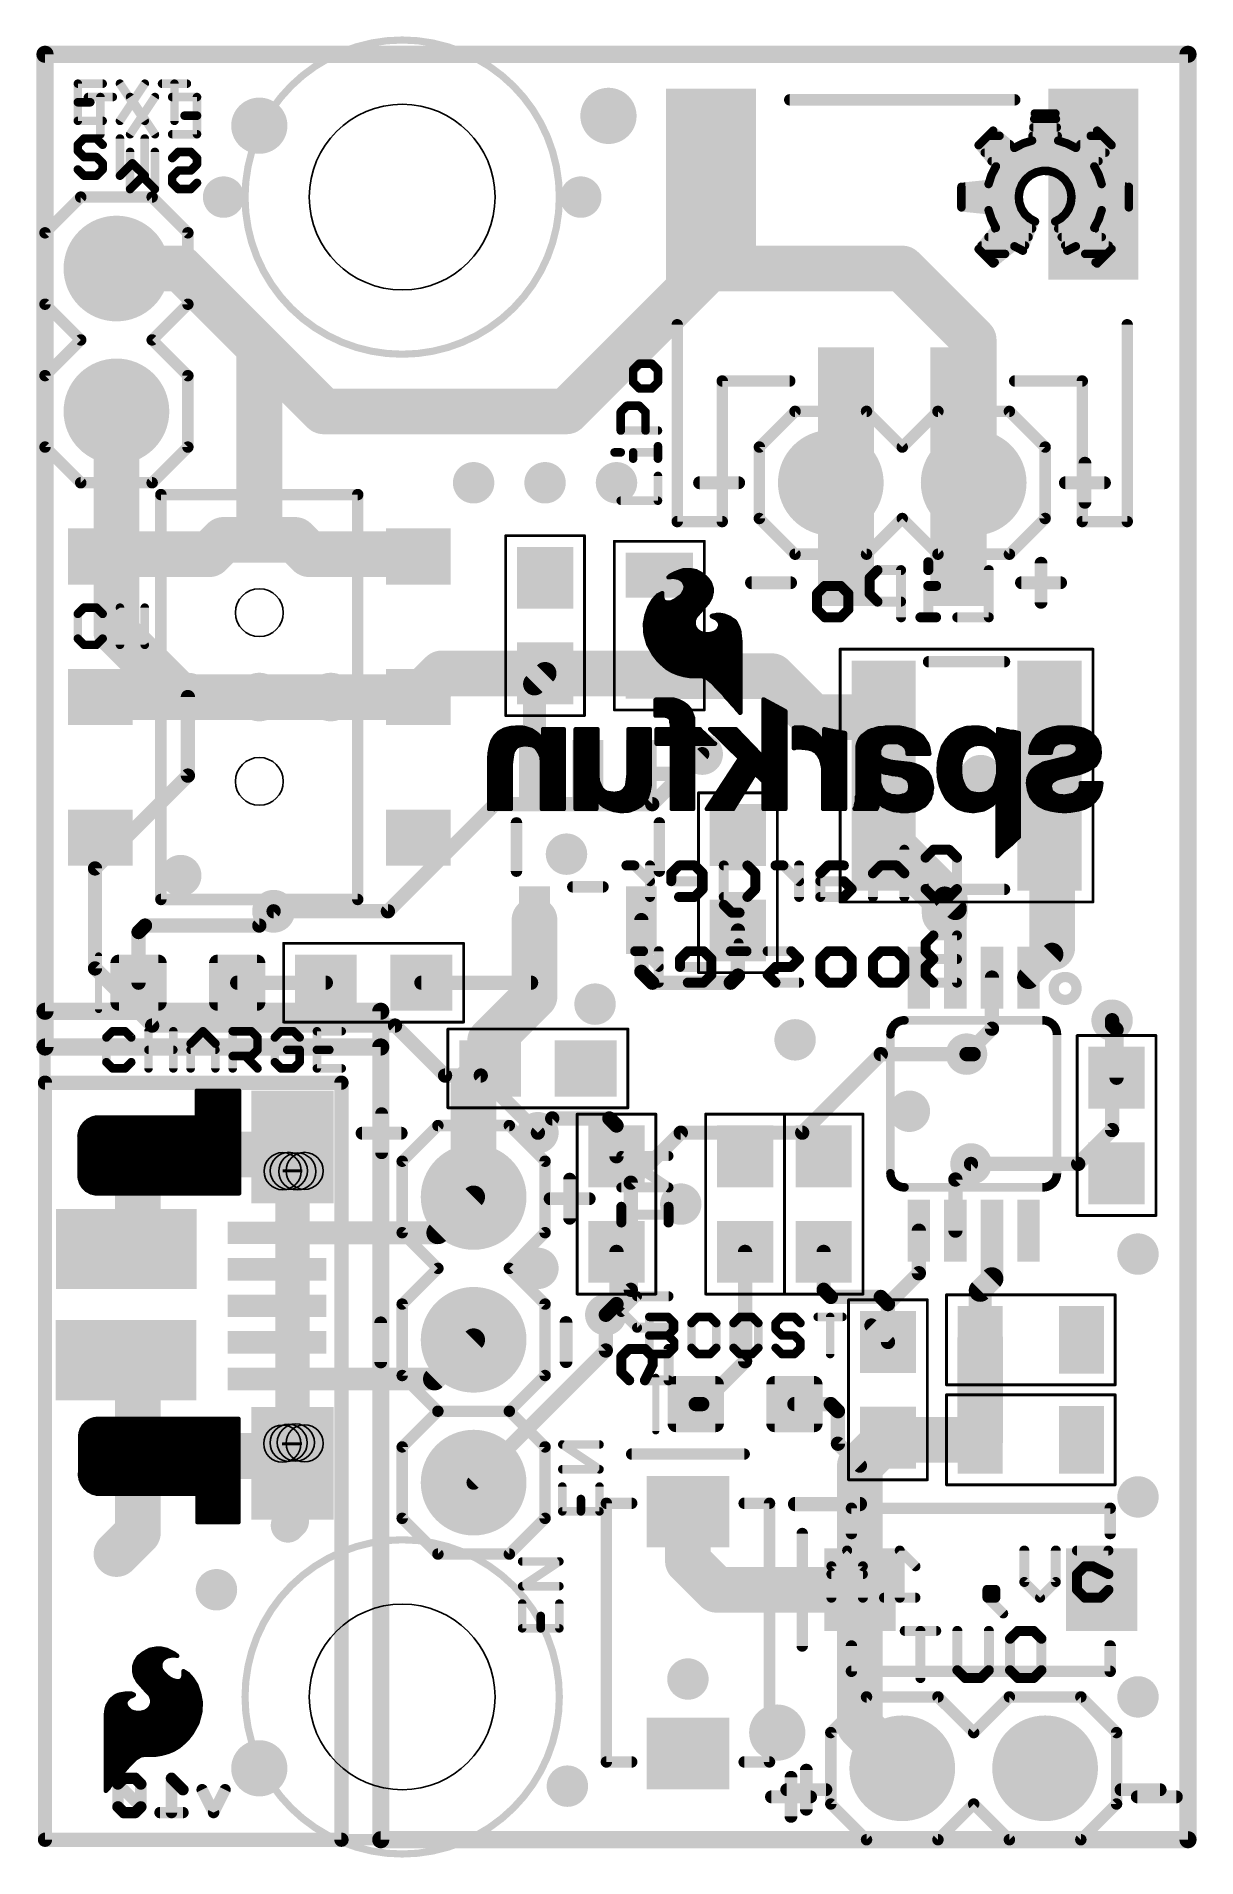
# Model space of a CAD drawing. Extents: x -0.2 to 20.5, y -0.3 to 32.1.
import ezdxf

# ---------------------------------------------------------------- set-up
doc = ezdxf.new("R2010")
doc.units = 0
for name, color, linetype in [('1', 12, 'CONTINUOUS'), ('16', 132, 'CONTINUOUS'), ('17', 110, 'CONTINUOUS'), ('18', 110, 'CONTINUOUS'), ('19', 53, 'CONTINUOUS'), ('20', 53, 'CONTINUOUS'), ('21', 41, 'CONTINUOUS'), ('22', 40, 'CONTINUOUS'), ('39', 12, 'CONTINUOUS')]:
    doc.layers.add(name, color=color, linetype=linetype)

# ---------------------------------------------------------------- blocks, each defined once
blk = doc.blocks.new('RECT')
blk.add_solid([(-0.5, -0.5), (0.5, -0.5), (-0.5, 0.5), (0.5, 0.5)])
blk = doc.blocks.new('RECT160000X160000R30')
at = {"const_width": 0.15}
blk.add_lwpolyline([(0.425, -0.35), (0.425, 0.35, 0.4142), (0.35, 0.425), (-0.35, 0.425, 0.4142), (-0.425, 0.35), (-0.425, -0.35, 0.4142), (-0.35, -0.425), (0.35, -0.425, 0.4142)], format="xyb", close=True, dxfattribs=at)
blk.add_solid([(-0.3754, -0.3754), (0.3754, -0.3754), (-0.3754, 0.3754), (0.3754, 0.3754)])
blk = doc.blocks.new('RECT336000X224000R100')
at = {"const_width": 0.7}
blk.add_lwpolyline([(0.7, 0), (0.7, 0, 0.4142), (0.35, 0.35), (-0.35, 0.35, 0.4142), (-0.7, 0), (-0.7, 0, 0.4142), (-0.35, -0.35), (0.35, -0.35, 0.4142)], format="xyb", close=True, dxfattribs=at)
blk.add_solid([(-0.3754, -0.0254), (0.3754, -0.0254), (-0.3754, 0.0254), (0.3754, 0.0254)])
blk = doc.blocks.new('RECT208000X160000R100')
at = {"const_width": 0.5}
blk.add_lwpolyline([(0.4, 0), (0.4, 0, 0.4142), (0.15, 0.25), (-0.15, 0.25, 0.4142), (-0.4, 0), (-0.4, 0, 0.4142), (-0.15, -0.25), (0.15, -0.25, 0.4142)], format="xyb", close=True, dxfattribs=at)
blk.add_solid([(-0.1754, -0.0254), (0.1754, -0.0254), (-0.1754, 0.0254), (0.1754, 0.0254)])
blk = doc.blocks.new('RECT240000X176000R100')
at = {"const_width": 0.55}
blk.add_lwpolyline([(0.475, 0), (0.475, 0, 0.4142), (0.2, 0.275), (-0.2, 0.275, 0.4142), (-0.475, 0), (-0.475, 0, 0.4142), (-0.2, -0.275), (0.2, -0.275, 0.4142)], format="xyb", close=True, dxfattribs=at)
blk.add_solid([(-0.2254, -0.0254), (0.2254, -0.0254), (-0.2254, 0.0254), (0.2254, 0.0254)])
blk = doc.blocks.new('ROUNDP')
at = {"const_width": 0.5}
blk.add_lwpolyline([(0, -0.25, 1), (0, 0.25, 1), (0, -0.25)], format="xyb", dxfattribs=at)
blk = doc.blocks.new('PIE')
at = {"const_width": 0.5}
blk.add_lwpolyline([(0, -0.25, 1), (0, 0.25, 1), (0, -0.25)], format="xyb", dxfattribs=at)
blk = doc.blocks.new('ROUNDV')
at = {"const_width": 0.5}
blk.add_lwpolyline([(0, -0.25, 1), (0, 0.25, 1), (0, -0.25)], format="xyb", dxfattribs=at)

msp = doc.modelspace()

# ---------------------------------------------------------------- linework, layer by layer
at = {"layer": '1'}
for points, const_width in [([(0, 31.75), (20.32, 31.75)], 0.3048), ([(0, 14.732), (0, 31.75)], 0.3048), ([(20.32, 31.75), (20.32, 0)], 0.3048), ([(2.413, 27.94), (1.27, 27.94)], 0.8128), ([(3.81, 26.543), (2.413, 27.94)], 0.8128), ([(3.81, 23.241), (3.81, 26.543)], 0.8128), ([(16.24, 24.24), (16.51, 24.24)], 0.4064), ([(16.51, 24.24), (16.51, 24.13)], 0.4064), ([(3.81, 23.241), (3.937, 23.114)], 0.8128), ([(3.175, 23.114), (2.921, 22.86)], 0.8128), ([(3.937, 23.114), (3.175, 23.114)], 0.8128), ([(4.445, 23.114), (3.937, 23.114)], 0.8128), ([(4.699, 22.86), (4.445, 23.114)], 0.8128), ([(1.025, 22.86), (0.985, 22.82)], 0.8128), ([(2.921, 22.86), (1.025, 22.86)], 0.8128), ([(6.595, 22.86), (4.699, 22.86)], 0.8128), ([(6.635, 22.82), (6.595, 22.86)], 0.8128), ([(6.635, 20.32), (7.055, 20.74)], 0.8128), ([(7.055, 20.74), (8.89, 20.74)], 0.8128), ([(10.872, 20.74), (8.89, 20.74)], 0.8128), ([(10.922, 20.69), (10.872, 20.74)], 0.8128), ([(12.9253, 20.69), (10.922, 20.69)], 0.8128), ([(12.9253, 20.69), (13.6525, 19.9628)], 0.8128), ([(5.08, 20.32), (0.985, 20.32)], 0.8128), ([(6.635, 20.32), (5.08, 20.32)], 0.8128), ([(8.702, 20.552), (8.89, 20.74)], 0.4064), ([(8.702, 18.9531), (8.702, 20.552)], 0.4064), ([(13.6525, 19.9628), (14.8431, 19.9628)], 0.8128), ([(14.8431, 19.9628), (14.8431, 18.9897)], 0.8128), ([(11.684, 19.304), (11.3331, 18.9531)], 0.254), ([(14.8431, 18.9897), (14.9098, 18.923)], 0.8128), ([(14.9098, 18.923), (14.9098, 17.8324)], 0.8128), ([(17.907, 18.8722), (17.8562, 18.923)], 0.8128), ([(17.907, 15.8671), (17.907, 18.8722)], 0.8128), ([(11.3331, 18.9531), (10.602, 18.9531)], 0.254), ([(14.9098, 17.8324), (15.9941, 16.7481)], 0.8128), ([(15.9941, 16.7481), (15.9941, 16.4703)], 0.8128), ([(16.185, 16.5572), (15.9941, 16.7481)], 0.4064), ([(3.81, 16.256), (4.064, 16.51)], 0.254), ([(8.702, 16.3529), (8.702, 14.9964)], 0.8128), ([(16.185, 15.331), (16.185, 16.5572)], 0.4064), ([(1.663, 16.141), (1.778, 16.256)], 0.254), ([(1.663, 15.24), (1.663, 16.141)], 0.254), ([(1.778, 16.256), (3.81, 16.256)], 0.254), ([(10.602, 15.433), (10.602, 16.3529)], 0.254), ([(12.319, 16.168), (12.319, 15.367)], 0.254), ([(17.485, 15.331), (17.902, 15.748)], 0.4064), ([(17.902, 15.748), (17.907, 15.748)], 0.4064), ([(17.907, 15.748), (17.907, 15.8671)], 0.4064), ([(10.795, 15.24), (10.602, 15.433)], 0.254), ([(3.417, 15.24), (4.992, 15.24)], 0.254), ([(6.692, 15.24), (8.641, 15.24)], 0.254), ([(7.913, 14.2074), (8.702, 14.9964)], 0.8128), ([(8.702, 15.24), (8.641, 15.24)], 0.4064), ([(8.702, 14.9964), (8.702, 15.24)], 0.4064), ([(12.192, 15.24), (10.795, 15.24)], 0.254), ([(12.319, 15.367), (12.192, 15.24)], 0.254), ([(16.835, 15.331), (16.835, 14.422)], 0.254), ([(5.969, 14.732), (0, 14.732)], 0.3048), ([(5.969, 0), (5.969, 14.732)], 0.3048), ([(7.913, 13.716), (7.913, 14.2074)], 0.8128), ([(18.9706, 14.5732), (18.9706, 14.4859)], 0.254), ([(18.9706, 14.4859), (19.05, 14.4066)], 0.254), ([(16.835, 14.422), (16.383, 13.97)], 0.254), ([(19.05, 14.4066), (19.05, 13.55)], 0.254), ([(7.62, 13.423), (7.913, 13.716)], 0.8128), ([(7.62, 11.43), (7.62, 13.423)], 0.8128), ([(0, 13.462), (5.2705, 13.462)], 0.254), ([(0, 0), (0, 13.462)], 0.254), ([(3.4499, 13.3186), (2.6999, 13.3186)], 0.08), ([(2.6999, 13.3186), (2.6999, 12.8436)], 0.08), ([(2.6999, 13.28), (3.4499, 13.28)], 0.08), ([(3.4499, 11.4936), (3.4499, 13.3186)], 0.08), ([(5.2705, 13.462), (5.2705, 0)], 0.254), ([(2.6999, 13.2), (3.4499, 13.2)], 0.08), ([(2.6999, 13.12), (3.4499, 13.12)], 0.08), ([(2.6999, 13.04), (3.4499, 13.04)], 0.08), ([(2.6999, 12.96), (3.4499, 12.96)], 0.08), ([(8.763, 12.573), (9.017, 12.827)], 0.254), ([(9.017, 12.827), (10.033, 12.827)], 0.254), ([(10.033, 12.827), (10.16, 12.7)], 0.254), ([(0.6257, 12.5959), (0.6115, 12.5178)], 0.08), ([(0.657, 12.6688), (0.6257, 12.5959)], 0.08), ([(0.6446, 12.64), (3.4499, 12.64)], 0.08), ([(0.7037, 12.7329), (0.657, 12.6688)], 0.08), ([(0.6943, 12.72), (3.4499, 12.72)], 0.08), ([(0.7635, 12.7851), (0.7037, 12.7329)], 0.08), ([(0.8334, 12.8226), (0.7635, 12.7851)], 0.08), ([(0.7914, 12.8), (3.4499, 12.8)], 0.08), ([(0.9099, 12.8436), (0.8334, 12.8226)], 0.08), ([(2.6999, 12.8436), (0.9099, 12.8436)], 0.08), ([(2.6999, 12.88), (3.4499, 12.88)], 0.08), ([(10.16, 12.7), (10.16, 12.153)], 0.254), ([(0.6115, 12.5178), (0.6149, 12.4386)], 0.08), ([(0.6131, 12.48), (3.4499, 12.48)], 0.08), ([(0.6149, 12.4386), (0.6149, 11.8386)], 0.08), ([(0.6149, 12.4), (3.4499, 12.4)], 0.08), ([(0.6149, 12.32), (3.4499, 12.32)], 0.08), ([(0.6192, 12.56), (3.4499, 12.56)], 0.08), ([(4.1074, 12.1835), (1.6502, 12.1835)], 0.8128), ([(1.6502, 12.1835), (1.6502, 10.7089)], 0.8128), ([(4.3979, 11.893), (4.1074, 12.1835)], 0.8128), ([(4.3999, 12.3186), (4.3979, 12.3186)], 0.4064), ([(4.3979, 12.3186), (4.3979, 11.893)], 0.4064), ([(0.6149, 12.24), (3.4499, 12.24)], 0.08), ([(0.6149, 12.16), (3.4499, 12.16)], 0.08), ([(0.6149, 12.08), (3.4499, 12.08)], 0.08), ([(0.6149, 12), (3.4499, 12)], 0.08), ([(16.185, 11.74), (16.4624, 12.0174)], 0.254), ([(0.6149, 11.92), (3.4499, 11.92)], 0.08), ([(0.6149, 11.84), (3.4499, 11.84)], 0.08), ([(0.6149, 11.8386), (0.6179, 11.756)], 0.08), ([(0.6177, 11.76), (3.4499, 11.76)], 0.08), ([(0.6179, 11.756), (0.6421, 11.6771)], 0.08), ([(0.6412, 11.68), (3.4499, 11.68)], 0.08), ([(0.6421, 11.6771), (0.686, 11.6071)], 0.08), ([(16.185, 10.831), (16.185, 11.74)], 0.254), ([(0.686, 11.6071), (0.7464, 11.5508)], 0.08), ([(0.6935, 11.6), (3.4499, 11.6)], 0.08), ([(0.7464, 11.5508), (0.8194, 11.5121)], 0.08), ([(0.8045, 11.52), (3.4499, 11.52)], 0.08), ([(0.8194, 11.5121), (0.8999, 11.4936)], 0.08), ([(0.8999, 11.4936), (3.4499, 11.4936)], 0.08), ([(6.9836, 10.7936), (7.62, 11.43)], 0.4064), ([(1.6502, 10.7089), (1.4449, 10.5036)], 0.8128), ([(16.835, 10.831), (16.835, 9.977)], 0.4064), ([(4.1249, 10.7936), (6.9836, 10.7936)], 0.4064), ([(15.535, 10.831), (15.535, 10.074)], 0.254), ([(10.16, 10.453), (10.16, 9.525)], 0.254), ([(12.446, 8.509), (12.446, 10.453)], 0.254), ([(13.843, 10.453), (13.843, 9.779)], 0.254), ([(15.535, 10.074), (14.986, 9.525)], 0.254), ([(16.835, 9.977), (16.626, 9.768)], 0.4064), ([(13.843, 9.779), (13.97, 9.652)], 0.254), ([(13.97, 9.652), (14.859, 9.652)], 0.254), ([(14.859, 9.652), (14.986, 9.525)], 0.254), ([(16.626, 9.768), (16.626, 8.89)], 0.4064), ([(10.16, 9.525), (9.9695, 9.3345)], 0.254), ([(9.9695, 8.6995), (9.9695, 9.3345)], 0.254), ([(14.986, 9.525), (14.986, 8.851)], 0.254), ([(6.9236, 8.1936), (7.62, 8.89)], 0.4064), ([(14.693, 9.144), (14.986, 8.851)], 0.254), ([(16.626, 7.112), (16.626, 8.89)], 0.8128), ([(1.6519, 8.3191), (1.4422, 8.5288)], 0.8128), ([(7.62, 6.35), (9.9695, 8.6995)], 0.254), ([(1.6519, 6.8236), (1.6519, 8.3191)], 0.8128), ([(11.684, 7.747), (12.446, 8.509)], 0.254), ([(4.1249, 8.1936), (6.9236, 8.1936)], 0.4064), ([(11.569, 7.747), (11.684, 7.747)], 0.254), ([(13.323, 7.747), (13.97, 7.747)], 0.254), ([(13.97, 7.747), (14.097, 7.62)], 0.254), ([(0.6874, 7.3572), (0.7357, 7.4086)], 0.08), ([(0.7357, 7.4086), (0.7942, 7.448)], 0.08), ([(0.7823, 7.44), (3.4399, 7.44)], 0.08), ([(0.7942, 7.448), (0.8601, 7.4735)], 0.08), ([(0.8601, 7.4735), (0.9299, 7.4836)], 0.08), ([(0.9299, 7.4836), (3.4399, 7.4836)], 0.08), ([(3.4399, 7.4836), (3.4399, 5.6486)], 0.08), ([(14.097, 7.62), (14.097, 7.042)], 0.254), ([(14.986, 7.151), (14.487, 6.652)], 0.8128), ([(14.986, 7.151), (15.025, 7.112)], 0.8128), ([(15.025, 7.112), (16.626, 7.112)], 0.8128), ([(0.6249, 7.1586), (0.6306, 7.2289)], 0.08), ([(0.6249, 6.5586), (0.6249, 7.1586)], 0.08), ([(0.6249, 7.12), (3.4399, 7.12)], 0.08), ([(0.6283, 7.2), (3.4399, 7.2)], 0.08), ([(0.6306, 7.2289), (0.6518, 7.2962)], 0.08), ([(0.6467, 7.28), (3.4399, 7.28)], 0.08), ([(0.6518, 7.2962), (0.6874, 7.3572)], 0.08), ([(0.6901, 7.36), (3.4399, 7.36)], 0.08), ([(1.6519, 6.8236), (4.2703, 6.8236)], 0.8128), ([(4.2703, 6.8236), (4.3999, 6.694)], 0.8128), ([(14.097, 7.042), (14.487, 6.652)], 0.254), ([(0.6249, 7.04), (3.4399, 7.04)], 0.08), ([(0.6249, 6.96), (3.4399, 6.96)], 0.08), ([(0.6249, 6.88), (3.4399, 6.88)], 0.08), ([(0.6249, 6.8), (3.4399, 6.8)], 0.08), ([(14.487, 6.652), (14.487, 5.969)], 0.8128), ([(0.6215, 6.4793), (0.6249, 6.5586)], 0.08), ([(0.6215, 6.48), (3.4399, 6.48)], 0.08), ([(0.6357, 6.4013), (0.6215, 6.4793)], 0.08), ([(0.6249, 6.72), (3.4399, 6.72)], 0.08), ([(0.6249, 6.64), (3.4399, 6.64)], 0.08), ([(0.6249, 6.56), (3.4399, 6.56)], 0.08), ([(0.667, 6.3284), (0.6357, 6.4013)], 0.08), ([(0.6363, 6.4), (3.4399, 6.4)], 0.08), ([(0.7137, 6.2642), (0.667, 6.3284)], 0.08), ([(0.6731, 6.32), (3.4399, 6.32)], 0.08), ([(0.7735, 6.2121), (0.7137, 6.2642)], 0.08), ([(0.7415, 6.24), (3.4399, 6.24)], 0.08), ([(0.8434, 6.1746), (0.7735, 6.2121)], 0.08), ([(0.9199, 6.1536), (0.8434, 6.1746)], 0.08), ([(0.8966, 6.16), (3.4399, 6.16)], 0.08), ([(2.7099, 6.1536), (0.9199, 6.1536)], 0.08), ([(2.7099, 5.6486), (2.7099, 6.1536)], 0.08), ([(11.43, 5.833), (11.43, 4.953)], 0.8128), ([(14.487, 5.969), (14.487, 4.445)], 0.8128), ([(2.7099, 6.08), (3.4399, 6.08)], 0.08), ([(2.7099, 6), (3.4399, 6)], 0.08), ([(2.7099, 5.92), (3.4399, 5.92)], 0.08), ([(2.7099, 5.84), (3.4399, 5.84)], 0.08), ([(13.335, 5.969), (14.487, 5.969)], 0.254), ([(2.7099, 5.76), (3.4399, 5.76)], 0.08), ([(2.7099, 5.68), (3.4399, 5.68)], 0.08), ([(3.4399, 5.6486), (2.7099, 5.6486)], 0.08), ([(11.43, 4.953), (11.938, 4.445)], 0.8128), ([(11.938, 4.445), (14.487, 4.445)], 0.8128), ([(14.487, 2.023), (14.487, 4.445)], 0.8128), ([(15.24, 1.27), (14.487, 2.023)], 0.8128), ([(5.2705, 0), (0, 0)], 0.254), ([(20.32, 0), (5.969, 0)], 0.3048)]:
    msp.add_lwpolyline(points, dxfattribs=dict(at, const_width=const_width))
for points, const_width in [([(0, 31.8262, 1), (0, 31.6738)], 0.1524), ([(0.0762, 31.75, 1), (-0.0762, 31.75)], 0.1524), ([(20.3962, 31.75, 1), (20.2438, 31.75)], 0.1524), ([(20.32, 31.6738, 1), (20.32, 31.8262)], 0.1524), ([(1.27, 28.1432, 1), (1.27, 27.7368)], 0.4064), ([(2.5567, 28.0837, 1), (2.2693, 27.7963)], 0.4064), ([(2.413, 27.7368, 1), (2.413, 28.1432)], 0.4064), ([(4.0132, 26.543, 1), (3.6068, 26.543)], 0.4064), ([(3.6663, 26.3993, 1), (3.9537, 26.6867)], 0.4064), ([(16.24, 24.3416, 1), (16.24, 24.1384)], 0.2032), ([(16.6116, 24.24, 1), (16.4084, 24.24)], 0.2032), ([(16.51, 24.1384, 1), (16.51, 24.3416)], 0.2032), ([(16.4084, 24.13, 1), (16.6116, 24.13)], 0.2032), ([(3.9537, 23.3847, 1), (3.6663, 23.0973)], 0.4064), ([(3.175, 23.3172, 1), (3.175, 22.9108)], 0.4064), ([(3.3187, 22.9703, 1), (3.0313, 23.2577)], 0.4064), ([(3.6068, 23.241, 1), (4.0132, 23.241)], 0.4064), ([(3.937, 23.3172, 1), (3.937, 22.9108)], 0.4064), ([(3.7933, 22.9703, 1), (4.0807, 23.2577)], 0.4064), ([(3.937, 22.9108, 1), (3.937, 23.3172)], 0.4064), ([(4.5887, 23.2577, 1), (4.3013, 22.9703)], 0.4064), ([(4.445, 22.9108, 1), (4.445, 23.3172)], 0.4064), ([(0.8413, 22.9637, 1), (1.1287, 22.6763)], 0.4064), ([(1.025, 23.0632, 1), (1.025, 22.6568)], 0.4064), ([(1.1687, 22.7163, 1), (0.8813, 23.0037)], 0.4064), ([(2.7773, 23.0037, 1), (3.0647, 22.7163)], 0.4064), ([(2.921, 22.6568, 1), (2.921, 23.0632)], 0.4064), ([(4.699, 23.0632, 1), (4.699, 22.6568)], 0.4064), ([(4.5553, 22.7163, 1), (4.8427, 23.0037)], 0.4064), ([(6.7387, 23.0037, 1), (6.4513, 22.7163)], 0.4064), ([(6.4913, 22.6763, 1), (6.7787, 22.9637)], 0.4064), ([(6.595, 22.6568, 1), (6.595, 23.0632)], 0.4064), ([(7.055, 20.9432, 1), (7.055, 20.5368)], 0.4064), ([(7.1987, 20.5963, 1), (6.9113, 20.8837)], 0.4064), ([(8.89, 20.9432, 1), (8.89, 20.5368)], 0.4064), ([(8.89, 20.5368, 1), (8.89, 20.9432)], 0.4064), ([(11.0157, 20.8837, 1), (10.7283, 20.5963)], 0.4064), ([(10.922, 20.8932, 1), (10.922, 20.4868)], 0.4064), ([(10.872, 20.5368, 1), (10.872, 20.9432)], 0.4064), ([(13.069, 20.8337, 1), (12.7816, 20.5463)], 0.4064), ([(12.9253, 20.4868, 1), (12.9253, 20.8932)], 0.4064), ([(0.985, 20.5232, 1), (0.985, 20.1168)], 0.4064), ([(5.08, 20.5232, 1), (5.08, 20.1168)], 0.4064), ([(5.08, 20.1168, 1), (5.08, 20.5232)], 0.4064), ([(6.635, 20.1168, 1), (6.635, 20.5232)], 0.4064), ([(8.8036, 20.552, 1), (8.6004, 20.552)], 0.2032), ([(8.9618, 20.6682, 1), (8.8182, 20.8118)], 0.2032), ([(10.7783, 20.5463, 1), (11.0657, 20.8337)], 0.4064), ([(6.4913, 20.4637, 1), (6.7787, 20.1763)], 0.4064), ([(8.6302, 20.6238, 1), (8.7738, 20.4802)], 0.2032), ([(13.6525, 20.166, 1), (13.6525, 19.7596)], 0.4064), ([(13.5088, 19.8191, 1), (13.7962, 20.1065)], 0.4064), ([(15.0463, 19.9628, 1), (14.6399, 19.9628)], 0.4064), ([(14.8431, 19.7596, 1), (14.8431, 20.166)], 0.4064), ([(11.7289, 19.2591, 1), (11.6391, 19.3489)], 0.127), ([(14.9868, 19.1334, 1), (14.6994, 18.846)], 0.4064), ([(14.6399, 18.9897, 1), (15.0463, 18.9897)], 0.4064), ([(15.113, 18.923, 1), (14.7066, 18.923)], 0.4064), ([(14.7661, 18.7793, 1), (15.0535, 19.0667)], 0.4064), ([(17.9999, 19.0667, 1), (17.7125, 18.7793)], 0.4064), ([(18.1102, 18.8722, 1), (17.7038, 18.8722)], 0.4064), ([(17.7633, 18.7285, 1), (18.0507, 19.0159)], 0.4064), ([(8.6004, 18.9531, 1), (8.8036, 18.9531)], 0.2032), ([(10.602, 19.0166, 1), (10.602, 18.8896)], 0.127), ([(11.2882, 18.998, 1), (11.378, 18.9082)], 0.127), ([(11.3331, 18.8896, 1), (11.3331, 19.0166)], 0.127), ([(15.0535, 17.9761, 1), (14.7661, 17.6887)], 0.4064), ([(14.7066, 17.8324, 1), (15.113, 17.8324)], 0.4064), ([(16.1973, 16.7481, 1), (15.7909, 16.7481)], 0.4064), ([(15.8504, 16.6044, 1), (16.1377, 16.8918)], 0.4064), ([(16.0659, 16.82, 1), (15.9222, 16.6763)], 0.2032), ([(4.1089, 16.4651, 1), (4.0191, 16.5549)], 0.127), ([(8.9052, 16.3529, 1), (8.4988, 16.3529)], 0.4064), ([(15.7909, 16.4703, 1), (16.1973, 16.4703)], 0.4064), ([(16.2866, 16.5572, 1), (16.0834, 16.5572)], 0.2032), ([(16.1132, 16.4853, 1), (16.2568, 16.629)], 0.2032), ([(1.7265, 16.141, 1), (1.5995, 16.141)], 0.127), ([(1.6181, 16.1859, 1), (1.7079, 16.0961)], 0.127), ([(1.778, 16.3195, 1), (1.778, 16.1925)], 0.127), ([(1.8229, 16.2111, 1), (1.7331, 16.3009)], 0.127), ([(3.7651, 16.3009, 1), (3.8549, 16.2111)], 0.127), ([(3.81, 16.1925, 1), (3.81, 16.3195)], 0.127), ([(10.6655, 16.3529, 1), (10.5385, 16.3529)], 0.127), ([(12.3825, 16.168, 1), (12.2555, 16.168)], 0.127), ([(17.7038, 15.8671, 1), (18.1102, 15.8671)], 0.4064), ([(17.902, 15.8496, 1), (17.902, 15.6464)], 0.2032), ([(18.0086, 15.8671, 1), (17.8054, 15.8671)], 0.2032), ([(17.9738, 15.6762, 1), (17.8302, 15.8198)], 0.2032), ([(17.907, 15.6464, 1), (17.907, 15.8496)], 0.2032), ([(10.6469, 15.4779, 1), (10.5571, 15.3881)], 0.127), ([(17.8054, 15.748, 1), (18.0086, 15.748)], 0.2032), ([(1.5995, 15.24, 1), (1.7265, 15.24)], 0.127), ([(3.417, 15.3035, 1), (3.417, 15.1765)], 0.127), ([(4.992, 15.1765, 1), (4.992, 15.3035)], 0.127), ([(6.692, 15.3035, 1), (6.692, 15.1765)], 0.127), ([(8.8457, 14.8528, 1), (8.5583, 15.1401)], 0.4064), ([(8.641, 15.3416, 1), (8.641, 15.1384)], 0.2032), ([(8.8036, 15.24, 1), (8.6004, 15.24)], 0.2032), ([(8.641, 15.1765, 1), (8.641, 15.3035)], 0.127), ([(8.702, 15.1384, 1), (8.702, 15.3416)], 0.2032), ([(10.5385, 15.433, 1), (10.6655, 15.433)], 0.127), ([(10.795, 15.3035, 1), (10.795, 15.1765)], 0.127), ([(10.7501, 15.1951, 1), (10.8399, 15.2849)], 0.127), ([(12.1471, 15.2849, 1), (12.2369, 15.1951)], 0.127), ([(12.192, 15.1765, 1), (12.192, 15.3035)], 0.127), ([(12.2555, 15.367, 1), (12.3825, 15.367)], 0.127), ([(12.3639, 15.3221, 1), (12.2741, 15.4119)], 0.127), ([(16.0834, 15.331, 1), (16.2866, 15.331)], 0.2032), ([(16.8985, 15.331, 1), (16.7715, 15.331)], 0.127), ([(17.4132, 15.4028, 1), (17.5568, 15.2592)], 0.2032), ([(8.4988, 14.9964, 1), (8.9052, 14.9964)], 0.4064), ([(8.6004, 14.9964, 1), (8.8036, 14.9964)], 0.2032), ([(0, 14.8082, 1), (0, 14.6558)], 0.1524), ([(-0.0762, 14.732, 1), (0.0762, 14.732)], 0.1524), ([(6.0452, 14.732, 1), (5.8928, 14.732)], 0.1524), ([(5.969, 14.6558, 1), (5.969, 14.8082)], 0.1524), ([(8.1162, 14.2074, 1), (7.7098, 14.2074)], 0.4064), ([(19.0341, 14.5732, 1), (18.9071, 14.5732)], 0.127), ([(19.0155, 14.5308, 1), (18.9257, 14.441)], 0.127), ([(7.7693, 14.3511, 1), (8.0567, 14.0638)], 0.4064), ([(16.7715, 14.422, 1), (16.8985, 14.422)], 0.127), ([(16.8799, 14.3771, 1), (16.7901, 14.4669)], 0.127), ([(18.9071, 14.4859, 1), (19.0341, 14.4859)], 0.127), ([(19.1135, 14.4066, 1), (18.9865, 14.4066)], 0.127), ([(19.0051, 14.3617, 1), (19.0949, 14.4515)], 0.127), ([(8.0567, 13.5723, 1), (7.7693, 13.8597)], 0.4064), ([(16.3381, 14.0149, 1), (16.4279, 13.9251)], 0.127), ([(7.8232, 13.423, 1), (7.4168, 13.423)], 0.4064), ([(7.4763, 13.5667, 1), (7.7637, 13.2793)], 0.4064), ([(7.7098, 13.716, 1), (8.1162, 13.716)], 0.4064), ([(18.9865, 13.55, 1), (19.1135, 13.55)], 0.127), ([(0, 13.5255, 1), (0, 13.3985)], 0.127), ([(0.0635, 13.462, 1), (-0.0635, 13.462)], 0.127), ([(2.6999, 13.3386, 1), (2.6999, 13.2986)], 0.04), ([(2.7199, 13.3186, 1), (2.6799, 13.3186)], 0.04), ([(2.6999, 13.3, 1), (2.6999, 13.26)], 0.04), ([(3.4699, 13.3186, 1), (3.4299, 13.3186)], 0.04), ([(3.4499, 13.2986, 1), (3.4499, 13.3386)], 0.04), ([(3.4499, 13.26, 1), (3.4499, 13.3)], 0.04), ([(5.334, 13.462, 1), (5.207, 13.462)], 0.127), ([(5.2705, 13.3985, 1), (5.2705, 13.5255)], 0.127), ([(2.6999, 13.22, 1), (2.6999, 13.18)], 0.04), ([(2.6999, 13.14, 1), (2.6999, 13.1)], 0.04), ([(2.6999, 13.06, 1), (2.6999, 13.02)], 0.04), ([(2.6999, 12.98, 1), (2.6999, 12.94)], 0.04), ([(3.4499, 13.18, 1), (3.4499, 13.22)], 0.04), ([(3.4499, 13.1, 1), (3.4499, 13.14)], 0.04), ([(3.4499, 13.02, 1), (3.4499, 13.06)], 0.04), ([(3.4499, 12.94, 1), (3.4499, 12.98)], 0.04), ([(9.017, 12.8905, 1), (9.017, 12.7635)], 0.127), ([(10.033, 12.7635, 1), (10.033, 12.8905)], 0.127), ([(0.6454, 12.5923, 1), (0.606, 12.5995)], 0.04), ([(0.6446, 12.66, 1), (0.6446, 12.62)], 0.04), ([(0.6408, 12.6806, 1), (0.6732, 12.657)], 0.04), ([(0.6754, 12.6609, 1), (0.6386, 12.6767)], 0.04), ([(0.6943, 12.74, 1), (0.6943, 12.7)], 0.04), ([(0.6906, 12.748, 1), (0.7168, 12.7179)], 0.04), ([(0.7199, 12.7212, 1), (0.6875, 12.7447)], 0.04), ([(0.754, 12.8027, 1), (0.773, 12.7674)], 0.04), ([(0.7766, 12.77, 1), (0.7504, 12.8001)], 0.04), ([(0.7914, 12.82, 1), (0.7914, 12.78)], 0.04), ([(0.8281, 12.8419, 1), (0.8387, 12.8033)], 0.04), ([(0.8429, 12.8049, 1), (0.824, 12.8402)], 0.04), ([(0.9099, 12.8636, 1), (0.9099, 12.8236)], 0.04), ([(0.9152, 12.8243, 1), (0.9046, 12.8629)], 0.04), ([(2.6999, 12.9, 1), (2.6999, 12.86)], 0.04), ([(2.6799, 12.8436, 1), (2.7199, 12.8436)], 0.04), ([(2.6999, 12.8236, 1), (2.6999, 12.8636)], 0.04), ([(3.4499, 12.86, 1), (3.4499, 12.9)], 0.04), ([(3.4499, 12.78, 1), (3.4499, 12.82)], 0.04), ([(3.4499, 12.7, 1), (3.4499, 12.74)], 0.04), ([(3.4499, 12.62, 1), (3.4499, 12.66)], 0.04), ([(8.7181, 12.6179, 1), (8.8079, 12.5281)], 0.127), ([(9.0619, 12.7821, 1), (8.9721, 12.8719)], 0.127), ([(10.0779, 12.8719, 1), (9.9881, 12.7821)], 0.127), ([(10.2235, 12.7, 1), (10.0965, 12.7)], 0.127), ([(10.1151, 12.6551, 1), (10.2049, 12.7449)], 0.127), ([(0.6314, 12.5187, 1), (0.5915, 12.517)], 0.04), ([(0.5918, 12.5214, 1), (0.6311, 12.5142)], 0.04), ([(0.6131, 12.5, 1), (0.6131, 12.46)], 0.04), ([(0.6349, 12.4386, 1), (0.5949, 12.4386)], 0.04), ([(0.5949, 12.4377, 1), (0.6349, 12.4395)], 0.04), ([(0.6149, 12.42, 1), (0.6149, 12.38)], 0.04), ([(0.6149, 12.34, 1), (0.6149, 12.3)], 0.04), ([(0.6192, 12.58, 1), (0.6192, 12.54)], 0.04), ([(0.6073, 12.6038, 1), (0.6441, 12.588)], 0.04), ([(1.6502, 12.3867, 1), (1.6502, 11.9803)], 0.4064), ([(1.8534, 12.1835, 1), (1.447, 12.1835)], 0.4064), ([(3.4499, 12.54, 1), (3.4499, 12.58)], 0.04), ([(3.4499, 12.46, 1), (3.4499, 12.5)], 0.04), ([(3.4499, 12.38, 1), (3.4499, 12.42)], 0.04), ([(3.4499, 12.3, 1), (3.4499, 12.34)], 0.04), ([(4.251, 12.3272, 1), (3.9637, 12.0399)], 0.4064), ([(4.1074, 11.9803, 1), (4.1074, 12.3867)], 0.4064), ([(4.3979, 12.4202, 1), (4.3979, 12.217)], 0.2032), ([(4.4995, 12.3186, 1), (4.2963, 12.3186)], 0.2032), ([(4.3999, 12.217, 1), (4.3999, 12.4202)], 0.2032), ([(0.6149, 12.26, 1), (0.6149, 12.22)], 0.04), ([(0.6149, 12.18, 1), (0.6149, 12.14)], 0.04), ([(0.6149, 12.1, 1), (0.6149, 12.06)], 0.04), ([(0.6149, 12.02, 1), (0.6149, 11.98)], 0.04), ([(3.4499, 12.22, 1), (3.4499, 12.26)], 0.04), ([(3.4499, 12.14, 1), (3.4499, 12.18)], 0.04), ([(3.4499, 12.06, 1), (3.4499, 12.1)], 0.04), ([(3.4499, 11.98, 1), (3.4499, 12.02)], 0.04), ([(4.2542, 11.7493, 1), (4.5416, 12.0367)], 0.4064), ([(4.2963, 11.893, 1), (4.4995, 11.893)], 0.2032), ([(10.0965, 12.153, 1), (10.2235, 12.153)], 0.127), ([(16.5073, 11.9725, 1), (16.4175, 12.0623)], 0.127), ([(0.6149, 11.94, 1), (0.6149, 11.9)], 0.04), ([(0.6149, 11.86, 1), (0.6149, 11.82)], 0.04), ([(0.6349, 11.8393, 1), (0.5949, 11.8379)], 0.04), ([(0.5949, 11.8386, 1), (0.6349, 11.8386)], 0.04), ([(0.6177, 11.78, 1), (0.6177, 11.74)], 0.04), ([(0.637, 11.7619, 1), (0.5988, 11.7502)], 0.04), ([(0.5979, 11.7553, 1), (0.6379, 11.7568)], 0.04), ([(0.6412, 11.7, 1), (0.6412, 11.66)], 0.04), ([(0.6591, 11.6877, 1), (0.6252, 11.6664)], 0.04), ([(0.623, 11.6712, 1), (0.6612, 11.6829)], 0.04), ([(3.4499, 11.9, 1), (3.4499, 11.94)], 0.04), ([(3.4499, 11.82, 1), (3.4499, 11.86)], 0.04), ([(3.4499, 11.74, 1), (3.4499, 11.78)], 0.04), ([(3.4499, 11.66, 1), (3.4499, 11.7)], 0.04), ([(16.2485, 11.74, 1), (16.1215, 11.74)], 0.127), ([(16.1401, 11.7849, 1), (16.2299, 11.6951)], 0.127), ([(0.6996, 11.6217, 1), (0.6723, 11.5924)], 0.04), ([(0.669, 11.5964, 1), (0.7029, 11.6177)], 0.04), ([(0.6935, 11.62, 1), (0.6935, 11.58)], 0.04), ([(0.7558, 11.5685, 1), (0.7371, 11.5331)], 0.04), ([(0.7328, 11.5361, 1), (0.7601, 11.5654)], 0.04), ([(0.8045, 11.54, 1), (0.8045, 11.5)], 0.04), ([(0.8239, 11.5316, 1), (0.8149, 11.4926)], 0.04), ([(0.81, 11.4944, 1), (0.8288, 11.5297)], 0.04), ([(0.8999, 11.5136, 1), (0.8999, 11.4736)], 0.04), ([(0.8954, 11.4741, 1), (0.9044, 11.5131)], 0.04), ([(3.4299, 11.4936, 1), (3.4699, 11.4936)], 0.04), ([(3.4499, 11.58, 1), (3.4499, 11.62)], 0.04), ([(3.4499, 11.5, 1), (3.4499, 11.54)], 0.04), ([(3.4499, 11.4736, 1), (3.4499, 11.5136)], 0.04), ([(7.4168, 11.43, 1), (7.8232, 11.43)], 0.4064), ([(7.6918, 11.3582, 1), (7.5482, 11.5018)], 0.2032), ([(1.7939, 10.5652, 1), (1.5065, 10.8526)], 0.4064), ([(16.9366, 10.831, 1), (16.7334, 10.831)], 0.2032), ([(1.3012, 10.6473, 1), (1.5886, 10.3599)], 0.4064), ([(1.447, 10.7089, 1), (1.8534, 10.7089)], 0.4064), ([(4.1249, 10.8952, 1), (4.1249, 10.692)], 0.2032), ([(6.9117, 10.8654, 1), (7.0554, 10.7217)], 0.2032), ([(6.9836, 10.692, 1), (6.9836, 10.8952)], 0.2032), ([(15.5985, 10.831, 1), (15.4715, 10.831)], 0.127), ([(16.1215, 10.831, 1), (16.2485, 10.831)], 0.127), ([(10.2235, 10.453, 1), (10.0965, 10.453)], 0.127), ([(12.5095, 10.453, 1), (12.3825, 10.453)], 0.127), ([(13.9065, 10.453, 1), (13.7795, 10.453)], 0.127), ([(15.4715, 10.074, 1), (15.5985, 10.074)], 0.127), ([(15.5799, 10.0291, 1), (15.4901, 10.1189)], 0.127), ([(16.7334, 9.977, 1), (16.9366, 9.977)], 0.2032), ([(16.9068, 9.9052, 1), (16.7632, 10.0488)], 0.2032), ([(13.8879, 9.8239, 1), (13.7981, 9.7341)], 0.127), ([(13.7795, 9.779, 1), (13.9065, 9.779)], 0.127), ([(13.97, 9.7155, 1), (13.97, 9.5885)], 0.127), ([(13.9251, 9.6071, 1), (14.0149, 9.6969)], 0.127), ([(14.9039, 9.6969, 1), (14.8141, 9.6071)], 0.127), ([(14.859, 9.5885, 1), (14.859, 9.7155)], 0.127), ([(16.7276, 9.768, 1), (16.5244, 9.768)], 0.2032), ([(16.5542, 9.8398, 1), (16.6978, 9.6962)], 0.2032), ([(10.033, 9.3345, 1), (9.906, 9.3345)], 0.127), ([(9.9246, 9.3794, 1), (10.0144, 9.2896)], 0.127), ([(10.0965, 9.525, 1), (10.2235, 9.525)], 0.127), ([(10.2049, 9.4801, 1), (10.1151, 9.5699)], 0.127), ([(15.0495, 9.525, 1), (14.9225, 9.525)], 0.127), ([(14.9411, 9.5699, 1), (15.0309, 9.4801)], 0.127), ([(14.9411, 9.4801, 1), (15.0309, 9.5699)], 0.127), ([(7.6918, 8.8182, 1), (7.5482, 8.9618)], 0.2032), ([(14.7379, 9.1889, 1), (14.6481, 9.0991)], 0.127), ([(16.8292, 8.89, 1), (16.4228, 8.89)], 0.4064), ([(1.5859, 8.6725, 1), (1.2985, 8.3851)], 0.4064), ([(9.906, 8.6995, 1), (10.033, 8.6995)], 0.127), ([(10.0144, 8.6546, 1), (9.9246, 8.7444)], 0.127), ([(14.9225, 8.851, 1), (15.0495, 8.851)], 0.127), ([(14.9411, 8.8061, 1), (15.0309, 8.8959)], 0.127), ([(16.5244, 8.89, 1), (16.7276, 8.89)], 0.2032), ([(1.8551, 8.3191, 1), (1.4487, 8.3191)], 0.4064), ([(1.5082, 8.1754, 1), (1.7956, 8.4628)], 0.4064), ([(12.3825, 8.509, 1), (12.5095, 8.509)], 0.127), ([(12.4909, 8.4641, 1), (12.4011, 8.5539)], 0.127), ([(4.1249, 8.2952, 1), (4.1249, 8.092)], 0.2032), ([(6.8517, 8.2654, 1), (6.9954, 8.1217)], 0.2032), ([(6.9236, 8.092, 1), (6.9236, 8.2952)], 0.2032), ([(11.569, 7.8105, 1), (11.569, 7.6835)], 0.127), ([(11.6391, 7.7919, 1), (11.7289, 7.7021)], 0.127), ([(11.684, 7.6835, 1), (11.684, 7.8105)], 0.127), ([(13.323, 7.8105, 1), (13.323, 7.6835)], 0.127), ([(14.0149, 7.7919, 1), (13.9251, 7.7021)], 0.127), ([(13.97, 7.6835, 1), (13.97, 7.8105)], 0.127), ([(0.7503, 7.3949, 1), (0.7211, 7.4223)], 0.04), ([(0.7823, 7.46, 1), (0.7823, 7.42)], 0.04), ([(0.787, 7.4667, 1), (0.8014, 7.4294)], 0.04), ([(0.8054, 7.4315, 1), (0.7831, 7.4646)], 0.04), ([(0.8572, 7.4933, 1), (0.8629, 7.4537)], 0.04), ([(0.8673, 7.4548, 1), (0.8529, 7.4921)], 0.04), ([(0.9299, 7.5036, 1), (0.9299, 7.4636)], 0.04), ([(0.9328, 7.4638, 1), (0.9271, 7.5034)], 0.04), ([(3.4599, 7.4836, 1), (3.4199, 7.4836)], 0.04), ([(3.4399, 7.4636, 1), (3.4399, 7.5036)], 0.04), ([(3.4399, 7.42, 1), (3.4399, 7.46)], 0.04), ([(14.1605, 7.62, 1), (14.0335, 7.62)], 0.127), ([(14.0521, 7.5751, 1), (14.1419, 7.6649)], 0.127), ([(15.1297, 7.2947, 1), (14.8423, 7.0073)], 0.4064), ([(15.025, 7.3152, 1), (15.025, 6.9088)], 0.4064), ([(15.1297, 7.0073, 1), (14.8423, 7.2947)], 0.4064), ([(14.8813, 6.9683, 1), (15.1687, 7.2557)], 0.4064), ([(16.626, 6.9088, 1), (16.626, 7.3152)], 0.4064), ([(0.6449, 7.1586, 1), (0.6049, 7.1586)], 0.04), ([(0.605, 7.1602, 1), (0.6449, 7.157)], 0.04), ([(0.6249, 7.14, 1), (0.6249, 7.1)], 0.04), ([(0.6283, 7.22, 1), (0.6283, 7.18)], 0.04), ([(0.6115, 7.2349, 1), (0.6497, 7.2229)], 0.04), ([(0.6505, 7.2273, 1), (0.6107, 7.2305)], 0.04), ([(0.6467, 7.3, 1), (0.6467, 7.26)], 0.04), ([(0.6345, 7.3063, 1), (0.669, 7.2861)], 0.04), ([(0.6709, 7.2902, 1), (0.6327, 7.3022)], 0.04), ([(0.6728, 7.3708, 1), (0.702, 7.3435)], 0.04), ([(0.6901, 7.38, 1), (0.6901, 7.34)], 0.04), ([(0.7047, 7.3471, 1), (0.6701, 7.3673)], 0.04), ([(0.7245, 7.4252, 1), (0.7469, 7.392)], 0.04), ([(1.6519, 7.0268, 1), (1.6519, 6.6204)], 0.4064), ([(3.4399, 7.34, 1), (3.4399, 7.38)], 0.04), ([(3.4399, 7.26, 1), (3.4399, 7.3)], 0.04), ([(3.4399, 7.18, 1), (3.4399, 7.22)], 0.04), ([(3.4399, 7.1, 1), (3.4399, 7.14)], 0.04), ([(4.414, 6.9673, 1), (4.1266, 6.6799)], 0.4064), ([(4.2703, 6.6204, 1), (4.2703, 7.0268)], 0.4064), ([(14.1419, 7.0869, 1), (14.0521, 6.9971)], 0.127), ([(16.4228, 7.112, 1), (16.8292, 7.112)], 0.4064), ([(0.6249, 7.06, 1), (0.6249, 7.02)], 0.04), ([(0.6249, 6.98, 1), (0.6249, 6.94)], 0.04), ([(0.6249, 6.9, 1), (0.6249, 6.86)], 0.04), ([(0.6249, 6.82, 1), (0.6249, 6.78)], 0.04), ([(1.4487, 6.8236, 1), (1.8551, 6.8236)], 0.4064), ([(3.4399, 7.02, 1), (3.4399, 7.06)], 0.04), ([(3.4399, 6.94, 1), (3.4399, 6.98)], 0.04), ([(3.4399, 6.86, 1), (3.4399, 6.9)], 0.04), ([(3.4399, 6.78, 1), (3.4399, 6.82)], 0.04), ([(4.2562, 6.5503, 1), (4.5436, 6.8377)], 0.4064), ([(14.0335, 7.042, 1), (14.1605, 7.042)], 0.127), ([(14.6902, 6.652, 1), (14.2838, 6.652)], 0.4064), ([(14.3433, 6.7957, 1), (14.6307, 6.5083)], 0.4064), ([(0.6215, 6.5, 1), (0.6215, 6.46)], 0.04), ([(0.6411, 6.4829, 1), (0.6018, 6.4757)], 0.04), ([(0.6015, 6.4802, 1), (0.6414, 6.4784)], 0.04), ([(0.6249, 6.74, 1), (0.6249, 6.7)], 0.04), ([(0.6249, 6.66, 1), (0.6249, 6.62)], 0.04), ([(0.6249, 6.58, 1), (0.6249, 6.54)], 0.04), ([(0.6449, 6.5577, 1), (0.6049, 6.5595)], 0.04), ([(0.6049, 6.5586, 1), (0.6449, 6.5586)], 0.04), ([(3.4399, 6.7, 1), (3.4399, 6.74)], 0.04), ([(3.4399, 6.62, 1), (3.4399, 6.66)], 0.04), ([(3.4399, 6.54, 1), (3.4399, 6.58)], 0.04), ([(3.4399, 6.46, 1), (3.4399, 6.5)], 0.04), ([(14.4421, 6.6071, 1), (14.5319, 6.6969)], 0.127), ([(0.6541, 6.4092, 1), (0.6173, 6.3934)], 0.04), ([(0.616, 6.3977, 1), (0.6554, 6.4049)], 0.04), ([(0.6363, 6.42, 1), (0.6363, 6.38)], 0.04), ([(0.6832, 6.3401, 1), (0.6508, 6.3166)], 0.04), ([(0.6486, 6.3205, 1), (0.6854, 6.3362)], 0.04), ([(0.6731, 6.34, 1), (0.6731, 6.3)], 0.04), ([(0.7268, 6.2793, 1), (0.7006, 6.2492)], 0.04), ([(0.6975, 6.2525, 1), (0.7299, 6.276)], 0.04), ([(0.7415, 6.26, 1), (0.7415, 6.22)], 0.04), ([(0.783, 6.2297, 1), (0.764, 6.1945)], 0.04), ([(0.7604, 6.197, 1), (0.7866, 6.2272)], 0.04), ([(0.8487, 6.1939, 1), (0.8381, 6.1553)], 0.04), ([(0.834, 6.157, 1), (0.8529, 6.1922)], 0.04), ([(0.8966, 6.18, 1), (0.8966, 6.14)], 0.04), ([(0.9199, 6.1736, 1), (0.9199, 6.1336)], 0.04), ([(0.9146, 6.1343, 1), (0.9252, 6.1729)], 0.04), ([(2.7299, 6.1536, 1), (2.6899, 6.1536)], 0.04), ([(2.7099, 6.1336, 1), (2.7099, 6.1736)], 0.04), ([(3.4399, 6.38, 1), (3.4399, 6.42)], 0.04), ([(3.4399, 6.3, 1), (3.4399, 6.34)], 0.04), ([(3.4399, 6.22, 1), (3.4399, 6.26)], 0.04), ([(3.4399, 6.14, 1), (3.4399, 6.18)], 0.04), ([(7.5751, 6.3949, 1), (7.6649, 6.3051)], 0.127), ([(11.6332, 5.833, 1), (11.2268, 5.833)], 0.4064), ([(14.6902, 5.969, 1), (14.2838, 5.969)], 0.4064), ([(14.2838, 5.969, 1), (14.6902, 5.969)], 0.4064), ([(2.7099, 6.1, 1), (2.7099, 6.06)], 0.04), ([(2.7099, 6.02, 1), (2.7099, 5.98)], 0.04), ([(2.7099, 5.94, 1), (2.7099, 5.9)], 0.04), ([(2.7099, 5.86, 1), (2.7099, 5.82)], 0.04), ([(3.4399, 6.06, 1), (3.4399, 6.1)], 0.04), ([(3.4399, 5.98, 1), (3.4399, 6.02)], 0.04), ([(3.4399, 5.9, 1), (3.4399, 5.94)], 0.04), ([(3.4399, 5.82, 1), (3.4399, 5.86)], 0.04), ([(13.335, 6.0325, 1), (13.335, 5.9055)], 0.127), ([(14.487, 5.9055, 1), (14.487, 6.0325)], 0.127), ([(2.7099, 5.78, 1), (2.7099, 5.74)], 0.04), ([(2.7099, 5.7, 1), (2.7099, 5.66)], 0.04), ([(2.7099, 5.6686, 1), (2.7099, 5.6286)], 0.04), ([(2.6899, 5.6486, 1), (2.7299, 5.6486)], 0.04), ([(3.4199, 5.6486, 1), (3.4599, 5.6486)], 0.04), ([(3.4399, 5.74, 1), (3.4399, 5.78)], 0.04), ([(3.4399, 5.66, 1), (3.4399, 5.7)], 0.04), ([(3.4399, 5.6286, 1), (3.4399, 5.6686)], 0.04), ([(11.5737, 5.0967, 1), (11.2863, 4.8093)], 0.4064), ([(11.2268, 4.953, 1), (11.6332, 4.953)], 0.4064), ([(11.938, 4.6482, 1), (11.938, 4.2418)], 0.4064), ([(11.7943, 4.3013, 1), (12.0817, 4.5887)], 0.4064), ([(14.6902, 4.445, 1), (14.2838, 4.445)], 0.4064), ([(14.2838, 4.445, 1), (14.6902, 4.445)], 0.4064), ([(14.487, 4.2418, 1), (14.487, 4.6482)], 0.4064), ([(14.6307, 2.1667, 1), (14.3433, 1.8793)], 0.4064), ([(14.2838, 2.023, 1), (14.6902, 2.023)], 0.4064), ([(15.0963, 1.1263, 1), (15.3837, 1.4137)], 0.4064), ([(0, 0.0635, 1), (0, -0.0635)], 0.127), ([(-0.0635, 0, 1), (0.0635, 0)], 0.127), ([(5.207, 0, 1), (5.334, 0)], 0.127), ([(5.2705, -0.0635, 1), (5.2705, 0.0635)], 0.127), ([(5.969, 0.0762, 1), (5.969, -0.0762)], 0.1524), ([(5.8928, 0, 1), (6.0452, 0)], 0.1524), ([(20.2438, 0, 1), (20.3962, 0)], 0.1524), ([(20.32, -0.0762, 1), (20.32, 0.0762)], 0.1524)]:
    msp.add_lwpolyline(points, format="xyb", dxfattribs=dict(at, const_width=const_width))
at = {"layer": '16'}
for points, const_width in [([(0, 31.75), (20.32, 31.75)], 0.3048), ([(0, 14.097), (0, 31.75)], 0.3048), ([(20.32, 31.75), (20.32, 0)], 0.3048), ([(2.413, 27.94), (1.27, 27.94)], 0.8128), ([(4.953, 25.4), (2.413, 27.94)], 0.8128), ([(11.811, 27.94), (9.271, 25.4)], 0.8128), ([(15.24, 27.94), (11.811, 27.94)], 0.8128), ([(16.51, 26.67), (15.24, 27.94)], 0.8128), ([(16.51, 24.13), (16.51, 26.67)], 0.8128), ([(1.27, 25.4), (1.27, 21.463)], 0.8128), ([(9.271, 25.4), (4.953, 25.4)], 0.8128), ([(1.27, 21.463), (2.413, 20.32)], 0.8128), ([(2.413, 20.32), (2.54, 20.32)], 0.8128), ([(2.54, 20.32), (3.81, 20.32)], 0.8128), ([(3.81, 20.32), (5.08, 20.32)], 0.8128), ([(5.08, 20.32), (5.207, 20.32)], 0.8128), ([(2.54, 18.923), (2.54, 20.32)], 0.254), ([(10.795, 18.415), (11.684, 19.304)], 0.254), ([(0.889, 17.272), (2.54, 18.923)], 0.254), ([(6.096, 16.51), (8.001, 18.415)], 0.254), ([(8.001, 18.415), (10.795, 18.415)], 0.254), ([(0.889, 15.494), (0.889, 17.272)], 0.254), ([(4.064, 16.51), (6.096, 16.51)], 0.254), ([(1.905, 14.478), (0.889, 15.494)], 0.254), ([(6.223, 14.478), (1.905, 14.478)], 0.254), ([(7.112, 13.589), (6.223, 14.478)], 0.254), ([(18.9706, 12.6206), (18.9706, 14.5732)], 0.254), ([(5.969, 14.097), (0, 14.097)], 0.3048), ([(5.969, 0), (5.969, 14.097)], 0.3048), ([(14.859, 13.97), (13.462, 12.573)], 0.254), ([(16.383, 13.97), (14.859, 13.97)], 0.254), ([(16.383, 13.97), (16.51, 13.97)], 0.254), ([(7.747, 13.589), (7.112, 13.589)], 0.254), ([(8.763, 12.573), (7.747, 13.589)], 0.254), ([(5.2705, 13.462), (0, 13.462)], 0.254), ([(0, 13.462), (0, 0)], 0.254), ([(5.2705, 0), (5.2705, 13.462)], 0.254), ([(4.3979, 12.6201), (4.064, 12.954)], 0.6096), ([(4.3979, 11.893), (4.3979, 12.6201)], 0.6096), ([(11.303, 12.573), (10.414, 11.684)], 0.254), ([(13.462, 12.573), (11.303, 12.573)], 0.254), ([(18.3674, 12.0174), (18.9706, 12.6206)], 0.254), ([(4.3979, 11.893), (4.3979, 7.0476)], 0.6096), ([(16.4624, 12.0174), (18.3674, 12.0174)], 0.254), ([(10.414, 11.684), (10.414, 9.779)], 0.254), ([(10.414, 9.779), (9.9695, 9.3345)], 0.254), ([(1.6519, 6.8236), (1.6519, 5.4619)], 0.8128), ([(4.3979, 7.0476), (4.3879, 7.0376)], 0.6096), ([(4.3879, 7.0376), (4.3879, 5.6579)], 0.6096), ([(1.6519, 5.4619), (1.27, 5.08)], 0.8128), ([(4.3879, 5.6579), (4.318, 5.588)], 0.6096), ([(1.3985, 1.0927), (1.2968, 0.991)], 0.2032), ([(1.2968, 0.991), (1.2968, 0.5843)], 0.2032), ([(1.7036, 0.5843), (1.2968, 0.991)], 0.2032), ([(1.6019, 1.0927), (1.3985, 1.0927)], 0.2032), ([(1.7036, 0.991), (1.6019, 1.0927)], 0.2032), ([(1.7036, 0.5843), (1.7036, 0.991)], 0.2032), ([(2.452, 0.8893), (2.2486, 1.0927)], 0.2032), ([(2.2486, 1.0927), (2.2486, 0.4826)], 0.2032), ([(2.997, 0.4826), (2.7937, 0.8893)], 0.2032), ([(3.2004, 0.8893), (2.997, 0.4826)], 0.2032), ([(1.2968, 0.5843), (1.3985, 0.4826)], 0.2032), ([(1.6019, 0.4826), (1.7036, 0.5843)], 0.2032), ([(1.3985, 0.4826), (1.6019, 0.4826)], 0.2032), ([(2.452, 0.4826), (2.0452, 0.4826)], 0.2032), ([(0, 0), (5.2705, 0)], 0.254), ([(20.32, 0), (5.969, 0)], 0.3048)]:
    msp.add_lwpolyline(points, dxfattribs=dict(at, const_width=const_width))
for points, const_width in [([(0, 31.8262, 1), (0, 31.6738)], 0.1524), ([(0.0762, 31.75, 1), (-0.0762, 31.75)], 0.1524), ([(20.3962, 31.75, 1), (20.2438, 31.75)], 0.1524), ([(20.32, 31.6738, 1), (20.32, 31.8262)], 0.1524), ([(1.27, 28.1432, 1), (1.27, 27.7368)], 0.4064), ([(2.5567, 28.0837, 1), (2.2693, 27.7963)], 0.4064), ([(2.413, 27.7368, 1), (2.413, 28.1432)], 0.4064), ([(11.811, 28.1432, 1), (11.811, 27.7368)], 0.4064), ([(11.9547, 27.7963, 1), (11.6673, 28.0837)], 0.4064), ([(15.3837, 28.0837, 1), (15.0963, 27.7963)], 0.4064), ([(15.24, 27.7368, 1), (15.24, 28.1432)], 0.4064), ([(16.7132, 26.67, 1), (16.3068, 26.67)], 0.4064), ([(16.3663, 26.5263, 1), (16.6537, 26.8137)], 0.4064), ([(1.4732, 25.4, 1), (1.0668, 25.4)], 0.4064), ([(4.953, 25.6032, 1), (4.953, 25.1968)], 0.4064), ([(4.8093, 25.2563, 1), (5.0967, 25.5437)], 0.4064), ([(9.1273, 25.5437, 1), (9.4147, 25.2563)], 0.4064), ([(9.271, 25.1968, 1), (9.271, 25.6032)], 0.4064), ([(16.3068, 24.13, 1), (16.7132, 24.13)], 0.4064), ([(1.4137, 21.6067, 1), (1.1263, 21.3193)], 0.4064), ([(1.0668, 21.463, 1), (1.4732, 21.463)], 0.4064), ([(2.413, 20.5232, 1), (2.413, 20.1168)], 0.4064), ([(2.54, 20.5232, 1), (2.54, 20.1168)], 0.4064), ([(2.54, 20.1168, 1), (2.54, 20.5232)], 0.4064), ([(3.81, 20.5232, 1), (3.81, 20.1168)], 0.4064), ([(3.81, 20.1168, 1), (3.81, 20.5232)], 0.4064), ([(5.08, 20.5232, 1), (5.08, 20.1168)], 0.4064), ([(5.08, 20.1168, 1), (5.08, 20.5232)], 0.4064), ([(5.207, 20.1168, 1), (5.207, 20.5232)], 0.4064), ([(2.2693, 20.1763, 1), (2.5567, 20.4637)], 0.4064), ([(2.6035, 20.32, 1), (2.4765, 20.32)], 0.127), ([(11.7289, 19.2591, 1), (11.6391, 19.3489)], 0.127), ([(2.4765, 18.923, 1), (2.6035, 18.923)], 0.127), ([(2.5849, 18.8781, 1), (2.4951, 18.9679)], 0.127), ([(8.001, 18.4785, 1), (8.001, 18.3515)], 0.127), ([(8.0459, 18.3701, 1), (7.9561, 18.4599)], 0.127), ([(10.7501, 18.4599, 1), (10.8399, 18.3701)], 0.127), ([(10.795, 18.3515, 1), (10.795, 18.4785)], 0.127), ([(0.9525, 17.272, 1), (0.8255, 17.272)], 0.127), ([(0.8441, 17.3169, 1), (0.9339, 17.2271)], 0.127), ([(4.064, 16.5735, 1), (4.064, 16.4465)], 0.127), ([(6.0511, 16.5549, 1), (6.1409, 16.4651)], 0.127), ([(6.096, 16.4465, 1), (6.096, 16.5735)], 0.127), ([(0.9339, 15.5389, 1), (0.8441, 15.4491)], 0.127), ([(0.8255, 15.494, 1), (0.9525, 15.494)], 0.127), ([(1.905, 14.5415, 1), (1.905, 14.4145)], 0.127), ([(1.8601, 14.4331, 1), (1.9499, 14.5229)], 0.127), ([(6.2679, 14.5229, 1), (6.1781, 14.4331)], 0.127), ([(6.223, 14.4145, 1), (6.223, 14.5415)], 0.127), ([(19.0341, 14.5732, 1), (18.9071, 14.5732)], 0.127), ([(0, 14.1732, 1), (0, 14.0208)], 0.1524), ([(6.0452, 14.097, 1), (5.8928, 14.097)], 0.1524), ([(5.969, 14.0208, 1), (5.969, 14.1732)], 0.1524), ([(-0.0762, 14.097, 1), (0.0762, 14.097)], 0.1524), ([(14.859, 14.0335, 1), (14.859, 13.9065)], 0.127), ([(14.9039, 13.9251, 1), (14.8141, 14.0149)], 0.127), ([(16.383, 14.0335, 1), (16.383, 13.9065)], 0.127), ([(16.383, 13.9065, 1), (16.383, 14.0335)], 0.127), ([(16.51, 13.9065, 1), (16.51, 14.0335)], 0.127), ([(7.112, 13.6525, 1), (7.112, 13.5255)], 0.127), ([(7.0671, 13.5441, 1), (7.1569, 13.6339)], 0.127), ([(7.7919, 13.6339, 1), (7.7021, 13.5441)], 0.127), ([(7.747, 13.5255, 1), (7.747, 13.6525)], 0.127), ([(0, 13.5255, 1), (0, 13.3985)], 0.127), ([(0.0635, 13.462, 1), (-0.0635, 13.462)], 0.127), ([(5.334, 13.462, 1), (5.207, 13.462)], 0.127), ([(5.2705, 13.3985, 1), (5.2705, 13.5255)], 0.127), ([(4.1718, 13.0618, 1), (3.9562, 12.8462)], 0.3048), ([(4.5503, 12.6201, 1), (4.2455, 12.6201)], 0.3048), ([(4.2902, 12.5123, 1), (4.5057, 12.7278)], 0.3048), ([(8.7181, 12.5281, 1), (8.8079, 12.6179)], 0.127), ([(11.303, 12.6365, 1), (11.303, 12.5095)], 0.127), ([(11.3479, 12.5281, 1), (11.2581, 12.6179)], 0.127), ([(13.4171, 12.6179, 1), (13.5069, 12.5281)], 0.127), ([(13.462, 12.5095, 1), (13.462, 12.6365)], 0.127), ([(18.9071, 12.6206, 1), (19.0341, 12.6206)], 0.127), ([(19.0155, 12.5757, 1), (18.9257, 12.6655)], 0.127), ([(4.5503, 11.893, 1), (4.2455, 11.893)], 0.3048), ([(4.2455, 11.893, 1), (4.5503, 11.893)], 0.3048), ([(16.4624, 12.0809, 1), (16.4624, 11.9539)], 0.127), ([(18.3225, 12.0623, 1), (18.4123, 11.9725)], 0.127), ([(18.3674, 11.9539, 1), (18.3674, 12.0809)], 0.127), ([(10.4775, 11.684, 1), (10.3505, 11.684)], 0.127), ([(10.3691, 11.7289, 1), (10.4589, 11.6391)], 0.127), ([(10.3505, 9.779, 1), (10.4775, 9.779)], 0.127), ([(10.4589, 9.7341, 1), (10.3691, 9.8239)], 0.127), ([(9.9246, 9.3794, 1), (10.0144, 9.2896)], 0.127), ([(1.8551, 6.8236, 1), (1.4487, 6.8236)], 0.4064), ([(4.5403, 7.0376, 1), (4.2355, 7.0376)], 0.3048), ([(4.2802, 7.1453, 1), (4.4957, 6.9298)], 0.3048), ([(4.2455, 7.0476, 1), (4.5503, 7.0476)], 0.3048), ([(4.5057, 6.9398, 1), (4.2902, 7.1553)], 0.3048), ([(1.7956, 5.3182, 1), (1.5082, 5.6056)], 0.4064), ([(4.2102, 5.6958, 1), (4.4258, 5.4802)], 0.3048), ([(4.4957, 5.5502, 1), (4.2802, 5.7657)], 0.3048), ([(1.4487, 5.4619, 1), (1.8551, 5.4619)], 0.4064), ([(4.2355, 5.6579, 1), (4.5403, 5.6579)], 0.3048), ([(1.1263, 5.2237, 1), (1.4137, 4.9363)], 0.4064), ([(1.3327, 1.027, 1), (1.2609, 0.9551)], 0.1016), ([(1.3476, 0.991, 1), (1.246, 0.991)], 0.1016), ([(1.2609, 1.027, 1), (1.3327, 0.9551)], 0.1016), ([(1.3985, 1.1435, 1), (1.3985, 1.0419)], 0.1016), ([(1.4344, 1.0568, 1), (1.3626, 1.1286)], 0.1016), ([(1.6378, 1.1286, 1), (1.566, 1.0568)], 0.1016), ([(1.6019, 1.0419, 1), (1.6019, 1.1435)], 0.1016), ([(1.7544, 0.991, 1), (1.6528, 0.991)], 0.1016), ([(1.6676, 0.9551, 1), (1.7395, 1.027)], 0.1016), ([(2.2845, 1.1286, 1), (2.2127, 1.0568)], 0.1016), ([(2.2994, 1.0927, 1), (2.1978, 1.0927)], 0.1016), ([(2.4161, 0.8534, 1), (2.4879, 0.9253)], 0.1016), ([(2.8391, 0.9121, 1), (2.7482, 0.8666)], 0.1016), ([(3.2458, 0.8666, 1), (3.155, 0.9121)], 0.1016), ([(1.3327, 0.6202, 1), (1.2609, 0.5484)], 0.1016), ([(1.7395, 0.5484, 1), (1.6676, 0.6202)], 0.1016), ([(1.6676, 0.5484, 1), (1.7395, 0.6202)], 0.1016), ([(1.246, 0.5843, 1), (1.3476, 0.5843)], 0.1016), ([(1.3985, 0.5334, 1), (1.3985, 0.4318)], 0.1016), ([(1.3626, 0.4467, 1), (1.4344, 0.5185)], 0.1016), ([(1.566, 0.5185, 1), (1.6378, 0.4467)], 0.1016), ([(1.6019, 0.4318, 1), (1.6019, 0.5334)], 0.1016), ([(1.6528, 0.5843, 1), (1.7544, 0.5843)], 0.1016), ([(2.0452, 0.5334, 1), (2.0452, 0.4318)], 0.1016), ([(2.1978, 0.4826, 1), (2.2994, 0.4826)], 0.1016), ([(2.452, 0.4318, 1), (2.452, 0.5334)], 0.1016), ([(2.9516, 0.5053, 1), (3.0425, 0.4599)], 0.1016), ([(2.9516, 0.4599, 1), (3.0425, 0.5053)], 0.1016), ([(0, 0.0635, 1), (0, -0.0635)], 0.127), ([(-0.0635, 0, 1), (0.0635, 0)], 0.127), ([(5.207, 0, 1), (5.334, 0)], 0.127), ([(5.2705, -0.0635, 1), (5.2705, 0.0635)], 0.127), ([(5.969, 0.0762, 1), (5.969, -0.0762)], 0.1524), ([(5.8928, 0, 1), (6.0452, 0)], 0.1524), ([(20.2438, 0, 1), (20.3962, 0)], 0.1524), ([(20.32, -0.0762, 1), (20.32, 0.0762)], 0.1524)]:
    msp.add_lwpolyline(points, format="xyb", dxfattribs=dict(at, const_width=const_width))
at = {"layer": '19'}
for q in [(4.3919, 7.0436), (4.3879, 7.0376)]:
    msp.add_line((4.3879, 7.0376), q, dxfattribs=at)
at = {"layer": '20', "const_width": 0.2032}
for points in [[(20.32, 31.75), (0, 31.75)], [(0, 31.75), (0, 0)], [(20.32, 0), (20.32, 31.75)], [(0, 0), (20.32, 0)]]:
    msp.add_lwpolyline(points, dxfattribs=at)
at = {"layer": '20', "const_width": 0.1016}
for points in [[(0, 31.8008, 1), (0, 31.6992)], [(0.0508, 31.75, 1), (-0.0508, 31.75)], [(20.3708, 31.75, 1), (20.2692, 31.75)], [(20.32, 31.6992, 1), (20.32, 31.8008)], [(0, 0.0508, 1), (0, -0.0508)], [(-0.0508, 0, 1), (0.0508, 0)], [(20.2692, 0, 1), (20.3708, 0)], [(20.32, -0.0508, 1), (20.32, 0.0508)]]:
    msp.add_lwpolyline(points, format="xyb", dxfattribs=at)
at = {"layer": '20'}
for centre, radius in [((6.35, 29.21), 1.651), ((3.81, 21.82), 0.425), ((3.81, 18.82), 0.425), ((1.4449, 12.1736), 0.33), ((1.5749, 12.1836), 0.33), ((1.7349, 12.1836), 0.33), ((1.9149, 12.1836), 0.33), ((4.2257, 11.8888), 0.33), ((4.3349, 11.8942), 0.33), ((4.4849, 11.8842), 0.33), ((4.6149, 11.8942), 0.33), ((1.4249, 6.8136), 0.33), ((1.5549, 6.8236), 0.33), ((1.7149, 6.8236), 0.33), ((1.8949, 6.8236), 0.33), ((4.2195, 7.0436), 0.33), ((4.3303, 7.0582), 0.33), ((4.4595, 7.0636), 0.33), ((4.6149, 7.0482), 0.33), ((6.35, 2.54), 1.651)]:
    msp.add_circle(centre, radius, dxfattribs=at)
at = {"layer": '21'}
for points, const_width in [([(1.0248, 31.2273), (0.5842, 31.2273)], 0.1524), ([(0.5842, 31.2273), (0.5842, 30.5664)], 0.1524), ([(1.3326, 31.2273), (1.7733, 30.5664)], 0.1524), ([(1.7733, 31.2273), (1.3326, 30.5664)], 0.1524), ([(2.081, 31.2273), (2.5217, 31.2273)], 0.1524), ([(2.3014, 30.5664), (2.3014, 31.2273)], 0.1524), ([(0.5842, 30.8968), (0.8045, 30.8968)], 0.1524), ([(17.24, 30.94), (13.24, 30.94)], 0.2032), ([(0.5842, 30.5664), (1.0248, 30.5664)], 0.1524), ([(0.6944, 30.252), (0.5842, 30.1418)], 0.1524), ([(0.5842, 30.1418), (0.5842, 30.0316)], 0.1524), ([(0.9147, 30.252), (0.6944, 30.252)], 0.1524), ([(1.0248, 30.1418), (0.9147, 30.252)], 0.1524), ([(1.3326, 30.252), (1.3326, 29.591)], 0.1524), ([(1.7733, 29.591), (1.7733, 30.252)], 0.1524), ([(0.5842, 30.0316), (0.6944, 29.9215)], 0.1524), ([(0.6944, 29.9215), (0.9147, 29.9215)], 0.1524), ([(0.9147, 29.9215), (1.0248, 29.8113)], 0.1524), ([(1.0248, 29.8113), (1.0248, 29.7012)], 0.1524), ([(1.3326, 29.591), (1.5529, 29.8113)], 0.1524), ([(1.5529, 29.8113), (1.7733, 29.591)], 0.1524), ([(0.6944, 29.591), (0.5842, 29.7012)], 0.1524), ([(0.9147, 29.591), (0.6944, 29.591)], 0.1524), ([(1.0248, 29.7012), (0.9147, 29.591)], 0.1524), ([(0.635, 29.21), (0, 28.575)], 0.2032), ([(1.905, 29.21), (0.635, 29.21)], 0.2032), ([(2.54, 28.575), (1.905, 29.21)], 0.2032), ([(0, 27.305), (0, 28.575)], 0.2032), ([(2.54, 28.575), (2.54, 27.305)], 0.2032), ([(0.635, 26.67), (0, 27.305)], 0.2032), ([(2.54, 27.305), (1.905, 26.67)], 0.2032), ([(11.24, 26.94), (11.24, 23.44)], 0.2032), ([(19.24, 23.44), (19.24, 26.94)], 0.2032), ([(0, 26.035), (0.635, 26.67)], 0.2032), ([(1.905, 26.67), (2.54, 26.035)], 0.2032), ([(10.5661, 26.2479), (10.456, 26.1378)], 0.1524), ([(10.7864, 26.2479), (10.5661, 26.2479)], 0.1524), ([(10.8966, 26.1378), (10.7864, 26.2479)], 0.1524), ([(0, 24.765), (0, 26.035)], 0.2032), ([(2.54, 26.035), (2.54, 24.765)], 0.2032), ([(10.456, 26.1378), (10.456, 25.9174)], 0.1524), ([(10.456, 25.9174), (10.5661, 25.8073)], 0.1524), ([(10.7864, 25.8073), (10.8966, 25.9174)], 0.1524), ([(10.8966, 25.9174), (10.8966, 26.1378)], 0.1524), ([(12.04, 23.44), (12.04, 25.94)], 0.2032), ([(12.04, 25.94), (13.24, 25.94)], 0.2032), ([(17.24, 25.94), (18.44, 25.94)], 0.2032), ([(18.44, 25.94), (18.44, 23.44)], 0.2032), ([(10.5661, 25.8073), (10.7864, 25.8073)], 0.1524), ([(10.2356, 25.3894), (10.3458, 25.4995)], 0.1524), ([(10.2356, 25.0589), (10.2356, 25.3894)], 0.1524), ([(10.3458, 25.4995), (10.5661, 25.4995)], 0.1524), ([(10.5661, 25.4995), (10.6763, 25.3894)], 0.1524), ([(10.6763, 25.3894), (10.6763, 25.0589)], 0.1524), ([(12.7, 24.765), (13.335, 25.4)], 0.2032), ([(13.335, 25.4), (14.605, 25.4)], 0.2032), ([(14.605, 25.4), (15.24, 24.765)], 0.2032), ([(15.24, 24.765), (15.875, 25.4)], 0.2032), ([(15.875, 25.4), (17.145, 25.4)], 0.2032), ([(17.78, 24.765), (17.145, 25.4)], 0.2032), ([(10.8966, 25.0589), (10.2356, 25.0589)], 0.1524), ([(0.635, 24.13), (0, 24.765)], 0.2032), ([(2.54, 24.765), (1.905, 24.13)], 0.2032), ([(10.1255, 24.6701), (10.2356, 24.6701)], 0.1524), ([(10.456, 24.5599), (10.456, 24.6701)], 0.1524), ([(10.456, 24.6701), (10.8966, 24.6701)], 0.1524), ([(10.8966, 24.5599), (10.8966, 24.7802)], 0.1524), ([(12.7, 23.495), (12.7, 24.765)], 0.2032), ([(17.78, 23.495), (17.78, 24.765)], 0.2032), ([(10.8966, 23.8115), (10.8966, 24.2522)], 0.1524), ([(1.905, 24.13), (0.635, 24.13)], 0.2032), ([(5.56, 23.92), (2.06, 23.92)], 0.2032), ([(2.06, 23.92), (2.06, 16.72)], 0.2032), ([(5.56, 16.72), (5.56, 23.92)], 0.2032), ([(10.2356, 23.8115), (10.8966, 23.8115)], 0.1524), ([(11.24, 23.44), (12.04, 23.44)], 0.2032), ([(13.335, 22.86), (12.7, 23.495)], 0.2032), ([(15.24, 23.495), (14.605, 22.86)], 0.2032), ([(15.875, 22.86), (15.24, 23.495)], 0.2032), ([(17.145, 22.86), (17.78, 23.495)], 0.2032), ([(18.44, 23.44), (19.24, 23.44)], 0.2032), ([(14.605, 22.86), (13.335, 22.86)], 0.2032), ([(17.145, 22.86), (15.875, 22.86)], 0.2032), ([(17.7073, 22.6999), (17.7073, 22.005)], 0.2286), ([(12.5603, 22.3524), (13.2552, 22.3524)], 0.2286), ([(17.3599, 22.3524), (18.0548, 22.3524)], 0.2286), ([(0.6944, 21.9097), (0.5842, 21.7995)], 0.1524), ([(0.5842, 21.7995), (0.5842, 21.3588)], 0.1524), ([(0.9147, 21.9097), (0.6944, 21.9097)], 0.1524), ([(1.0248, 21.7995), (0.9147, 21.9097)], 0.1524), ([(1.0248, 21.3588), (1.0248, 21.7995)], 0.1524), ([(1.3326, 21.2487), (1.3326, 21.9097)], 0.1524), ([(1.3326, 21.9097), (1.7733, 21.2487)], 0.1524), ([(1.7733, 21.2487), (1.7733, 21.9097)], 0.1524), ([(0.5842, 21.3588), (0.6944, 21.2487)], 0.1524), ([(0.9147, 21.2487), (1.0248, 21.3588)], 0.1524), ([(0.6944, 21.2487), (0.9147, 21.2487)], 0.1524), ([(15.7083, 20.9471), (17.0577, 20.9471)], 0.2032), ([(8.382, 17.2236), (8.382, 18.0824)], 0.2032), ([(10.922, 18.0824), (10.922, 17.2236)], 0.2032), ([(9.9204, 16.9442), (9.3836, 16.9442)], 0.2032), ([(15.7083, 16.8989), (17.0577, 16.8989)], 0.2032), ([(2.06, 16.72), (5.56, 16.72)], 0.2032), ([(0.9525, 14.7637), (0.9525, 15.7163)], 0.127), ([(15.27, 14.571), (17.73, 14.571)], 0.1524), ([(1.2024, 14.377), (1.0922, 14.2668)], 0.1524), ([(1.0922, 14.2668), (1.0922, 13.8262)], 0.1524), ([(1.4227, 14.377), (1.2024, 14.377)], 0.1524), ([(1.5328, 14.2668), (1.4227, 14.377)], 0.1524), ([(1.8406, 13.716), (1.8406, 14.377)], 0.1524), ([(2.2813, 14.377), (2.2813, 13.716)], 0.1524), ([(2.589, 14.1566), (2.8094, 14.377)], 0.1524), ([(2.8094, 14.377), (3.0297, 14.1566)], 0.1524), ([(3.3374, 13.716), (3.3374, 14.377)], 0.1524), ([(3.3374, 14.377), (3.6679, 14.377)], 0.1524), ([(3.6679, 14.377), (3.7781, 14.2668)], 0.1524), ([(3.7781, 14.2668), (3.7781, 14.0465)], 0.1524), ([(4.196, 14.377), (4.0859, 14.2668)], 0.1524), ([(4.0859, 14.2668), (4.0859, 13.8262)], 0.1524), ([(4.4163, 14.377), (4.196, 14.377)], 0.1524), ([(4.5265, 14.2668), (4.4163, 14.377)], 0.1524), ([(5.2749, 14.377), (4.8343, 14.377)], 0.1524), ([(4.8343, 14.377), (4.8343, 13.716)], 0.1524), ([(15.03, 14.321), (15.03, 11.851)], 0.1524), ([(17.99, 11.851), (17.99, 14.311)], 0.1524), ([(1.8406, 14.0465), (2.2813, 14.0465)], 0.1524), ([(2.589, 13.716), (2.589, 14.1566)], 0.1524), ([(2.589, 14.0465), (3.0297, 14.0465)], 0.1524), ([(3.0297, 14.1566), (3.0297, 13.716)], 0.1524), ([(3.6679, 13.9363), (3.3374, 13.9363)], 0.1524), ([(3.5578, 13.9363), (3.7781, 13.716)], 0.1524), ([(3.7781, 14.0465), (3.6679, 13.9363)], 0.1524), ([(4.5265, 14.0465), (4.3062, 14.0465)], 0.1524), ([(4.5265, 13.8262), (4.5265, 14.0465)], 0.1524), ([(4.8343, 14.0465), (5.0546, 14.0465)], 0.1524), ([(1.0922, 13.8262), (1.2024, 13.716)], 0.1524), ([(1.2024, 13.716), (1.4227, 13.716)], 0.1524), ([(1.4227, 13.716), (1.5328, 13.8262)], 0.1524), ([(4.0859, 13.8262), (4.196, 13.716)], 0.1524), ([(4.196, 13.716), (4.4163, 13.716)], 0.1524), ([(4.4163, 13.716), (4.5265, 13.8262)], 0.1524), ([(4.8343, 13.716), (5.2749, 13.716)], 0.1524), ([(5.9844, 12.2164), (5.9844, 12.9113)], 0.2286), ([(5.637, 12.5638), (6.3319, 12.5638)], 0.2286), ([(6.985, 12.7), (6.35, 12.065)], 0.2032), ([(8.255, 12.7), (6.985, 12.7)], 0.2032), ([(8.89, 12.065), (8.255, 12.7)], 0.2032), ([(6.35, 10.795), (6.35, 12.065)], 0.2032), ([(8.89, 12.065), (8.89, 10.795)], 0.2032), ([(17.73, 11.601), (15.27, 11.601)], 0.1524), ([(6.985, 10.16), (6.35, 10.795)], 0.2032), ([(8.89, 10.795), (8.255, 10.16)], 0.2032), ([(6.35, 9.525), (6.985, 10.16)], 0.2032), ([(8.255, 10.16), (8.89, 9.525)], 0.2032), ([(6.35, 8.255), (6.35, 9.525)], 0.2032), ([(8.89, 9.525), (8.89, 8.255)], 0.2032), ([(5.9686, 8.4963), (5.9686, 9.1912)], 0.2286), ([(10.7442, 8.636), (10.7442, 9.297)], 0.1524), ([(10.7442, 9.297), (11.0747, 9.297)], 0.1524), ([(11.0747, 9.297), (11.1848, 9.1868)], 0.1524), ([(11.1848, 9.0766), (11.0747, 8.9665)], 0.1524), ([(11.1848, 9.1868), (11.1848, 9.0766)], 0.1524), ([(11.6028, 9.297), (11.4926, 9.1868)], 0.1524), ([(11.4926, 9.1868), (11.4926, 8.7462)], 0.1524), ([(11.8231, 9.297), (11.6028, 9.297)], 0.1524), ([(11.9333, 9.1868), (11.8231, 9.297)], 0.1524), ([(11.9333, 8.7462), (11.9333, 9.1868)], 0.1524), ([(12.3512, 9.297), (12.241, 9.1868)], 0.1524), ([(12.241, 9.1868), (12.241, 8.7462)], 0.1524), ([(12.5715, 9.297), (12.3512, 9.297)], 0.1524), ([(12.6817, 9.1868), (12.5715, 9.297)], 0.1524), ([(12.6817, 8.7462), (12.6817, 9.1868)], 0.1524), ([(13.0996, 9.297), (12.9894, 9.1868)], 0.1524), ([(12.9894, 9.1868), (12.9894, 9.0766)], 0.1524), ([(12.9894, 9.0766), (13.0996, 8.9665)], 0.1524), ([(13.3199, 9.297), (13.0996, 9.297)], 0.1524), ([(13.4301, 9.1868), (13.3199, 9.297)], 0.1524), ([(13.7379, 9.297), (14.1785, 9.297)], 0.1524), ([(13.9582, 8.636), (13.9582, 9.297)], 0.1524), ([(10.7442, 8.9665), (11.0747, 8.9665)], 0.1524), ([(11.0747, 8.9665), (11.1848, 8.8563)], 0.1524), ([(11.1848, 8.7462), (11.0747, 8.636)], 0.1524), ([(11.1848, 8.8563), (11.1848, 8.7462)], 0.1524), ([(11.4926, 8.7462), (11.6028, 8.636)], 0.1524), ([(11.8231, 8.636), (11.9333, 8.7462)], 0.1524), ([(12.241, 8.7462), (12.3512, 8.636)], 0.1524), ([(12.5715, 8.636), (12.6817, 8.7462)], 0.1524), ([(13.0996, 8.636), (12.9894, 8.7462)], 0.1524), ([(13.0996, 8.9665), (13.3199, 8.9665)], 0.1524), ([(13.3199, 8.9665), (13.4301, 8.8563)], 0.1524), ([(13.4301, 8.7462), (13.3199, 8.636)], 0.1524), ([(13.4301, 8.8563), (13.4301, 8.7462)], 0.1524), ([(11.0747, 8.636), (10.7442, 8.636)], 0.1524), ([(11.6028, 8.636), (11.8231, 8.636)], 0.1524), ([(12.3512, 8.636), (12.5715, 8.636)], 0.1524), ([(13.3199, 8.636), (13.0996, 8.636)], 0.1524), ([(6.985, 7.62), (6.35, 8.255)], 0.2032), ([(8.89, 8.255), (8.255, 7.62)], 0.2032), ([(10.8585, 7.2708), (10.8585, 8.2233)], 0.127), ([(6.985, 7.62), (6.35, 6.985)], 0.2032), ([(8.255, 7.62), (6.985, 7.62)], 0.2032), ([(8.255, 7.62), (6.985, 7.62)], 0.2032), ([(8.89, 6.985), (8.255, 7.62)], 0.2032), ([(6.35, 6.985), (6.35, 5.715)], 0.2032), ([(8.89, 5.715), (8.89, 6.985)], 0.2032), ([(10.43, 6.858), (12.43, 6.858)], 0.2032), ([(9.98, 1.383), (9.98, 5.983)], 0.2032), ([(9.98, 5.983), (10.43, 5.983)], 0.2032), ([(12.43, 5.983), (12.88, 5.983)], 0.2032), ([(12.88, 5.983), (12.88, 1.383)], 0.2032), ([(14.337, 5.445), (14.337, 5.895)], 0.2032), ([(14.337, 5.895), (18.937, 5.895)], 0.2032), ([(18.937, 5.895), (18.937, 5.445)], 0.2032), ([(6.35, 5.715), (6.985, 5.08)], 0.2032), ([(8.255, 5.08), (8.89, 5.715)], 0.2032), ([(13.462, 3.445), (13.462, 5.445)], 0.2032), ([(6.985, 5.08), (8.255, 5.08)], 0.2032), ([(8.483, 4.5076), (9.144, 4.9483)], 0.1524), ([(9.144, 4.9483), (8.483, 4.9483)], 0.1524), ([(9.144, 4.5076), (8.483, 4.5076)], 0.1524), ([(8.483, 4.1998), (8.483, 3.7592)], 0.1524), ([(9.144, 3.7592), (9.144, 4.1998)], 0.1524), ([(8.8135, 3.7592), (8.8135, 3.9795)], 0.1524), ([(8.483, 3.7592), (9.144, 3.7592)], 0.1524), ([(1.662, 3.248), (1.612, 3.168)], 0.0762), ([(1.6322, 3.2004), (2.0869, 3.2004)], 0.0762), ([(1.752, 3.318), (1.662, 3.248)], 0.0762), ([(1.6988, 3.2766), (2.2564, 3.2766)], 0.0762), ([(1.862, 3.378), (1.752, 3.318)], 0.0762), ([(1.8158, 3.3528), (2.2124, 3.3528)], 0.0762), ([(1.972, 3.398), (1.862, 3.378)], 0.0762), ([(2.072, 3.398), (1.972, 3.398)], 0.0762), ([(2.162, 3.378), (2.072, 3.398)], 0.0762), ([(2.072, 3.178), (2.092, 3.208)], 0.0762), ([(2.092, 3.208), (2.132, 3.238)], 0.0762), ([(2.132, 3.238), (2.172, 3.258)], 0.0762), ([(2.302, 3.308), (2.162, 3.378)], 0.0762), ([(2.172, 3.258), (2.222, 3.268)], 0.0762), ([(2.222, 3.268), (2.262, 3.278)], 0.0762), ([(2.262, 3.278), (2.322, 3.278)], 0.0762), ([(2.342, 3.278), (2.302, 3.308)], 0.0762), ([(2.322, 3.278), (2.342, 3.268)], 0.0762), ([(2.3248, 3.2766), (2.3434, 3.2766)], 0.0762), ([(2.352, 3.268), (2.342, 3.278)], 0.0762), ([(2.342, 3.268), (2.352, 3.268)], 0.0762), ([(14.337, 2.995), (14.337, 3.445)], 0.2032), ([(18.937, 3.445), (18.937, 2.995)], 0.2032), ([(1.612, 3.168), (1.582, 3.078)], 0.0762), ([(1.582, 3.078), (1.582, 2.998)], 0.0762), ([(1.582, 3.048), (2.057, 3.048)], 0.0762), ([(1.582, 2.998), (1.602, 2.908)], 0.0762), ([(1.5878, 2.9718), (2.0995, 2.9718)], 0.0762), ([(1.5974, 3.1242), (2.052, 3.1242)], 0.0762), ([(1.602, 2.908), (1.652, 2.818)], 0.0762), ([(1.6089, 2.8956), (2.1785, 2.8956)], 0.0762), ([(2.052, 3.128), (2.062, 3.158)], 0.0762), ([(2.052, 3.068), (2.052, 3.128)], 0.0762), ([(2.062, 3.028), (2.052, 3.068)], 0.0762), ([(2.062, 3.158), (2.072, 3.178)], 0.0762), ([(2.102, 2.968), (2.062, 3.028)], 0.0762), ([(2.162, 2.908), (2.102, 2.968)], 0.0762), ([(2.202, 2.878), (2.162, 2.908)], 0.0762), ([(2.232, 2.858), (2.202, 2.878)], 0.0762), ([(2.452, 2.878), (2.442, 2.858)], 0.0762), ([(2.462, 2.908), (2.452, 2.878)], 0.0762), ([(2.4579, 2.8956), (2.5886, 2.8956)], 0.0762), ([(2.462, 2.998), (2.462, 2.908)], 0.0762), ([(2.542, 2.948), (2.462, 2.998)], 0.0762), ([(2.462, 2.9718), (2.5039, 2.9718)], 0.0762), ([(2.622, 2.858), (2.542, 2.948)], 0.0762), ([(18.937, 2.995), (14.337, 2.995)], 0.2032), ([(1.262, 2.558), (1.222, 2.528)], 0.0762), ([(1.312, 2.578), (1.262, 2.558)], 0.0762), ([(1.362, 2.588), (1.312, 2.578)], 0.0762), ([(1.422, 2.598), (1.362, 2.588)], 0.0762), ([(1.3788, 2.5908), (1.5564, 2.5908)], 0.0762), ([(1.542, 2.598), (1.422, 2.598)], 0.0762), ([(1.532, 2.548), (1.572, 2.568)], 0.0762), ([(1.582, 2.578), (1.542, 2.598)], 0.0762), ([(1.572, 2.568), (1.582, 2.578)], 0.0762), ([(1.6512, 2.8194), (2.3464, 2.8194)], 0.0762), ([(1.652, 2.818), (1.722, 2.738)], 0.0762), ([(1.7175, 2.7432), (2.6936, 2.7432)], 0.0762), ([(1.722, 2.738), (1.802, 2.648)], 0.0762), ([(1.7851, 2.667), (2.719, 2.667)], 0.0762), ([(1.802, 2.648), (1.872, 2.578)], 0.0762), ([(1.8592, 2.5908), (2.7433, 2.5908)], 0.0762), ([(1.872, 2.578), (1.902, 2.498)], 0.0762), ([(2.272, 2.838), (2.232, 2.858)], 0.0762), ([(2.352, 2.818), (2.272, 2.838)], 0.0762), ([(2.382, 2.818), (2.352, 2.818)], 0.0762), ([(2.412, 2.828), (2.382, 2.818)], 0.0762), ([(2.3862, 2.8194), (2.6466, 2.8194)], 0.0762), ([(2.442, 2.858), (2.412, 2.828)], 0.0762), ([(2.692, 2.748), (2.622, 2.858)], 0.0762), ([(2.742, 2.598), (2.692, 2.748)], 0.0762), ([(2.772, 2.438), (2.742, 2.598)], 0.0762), ([(14.605, 2.54), (13.97, 1.905)], 0.2032), ([(14.605, 2.54), (15.875, 2.54)], 0.2032), ([(15.875, 2.54), (16.51, 1.905)], 0.2032), ([(16.51, 1.905), (17.145, 2.54)], 0.2032), ([(17.145, 2.54), (18.415, 2.54)], 0.2032), ([(18.415, 2.54), (19.05, 1.905)], 0.2032), ([(1.092, 2.318), (1.082, 2.238)], 0.0762), ([(1.082, 2.238), (1.082, 0.868)], 0.0762), ([(1.088, 2.286), (1.527, 2.286)], 0.0762), ([(1.112, 2.388), (1.092, 2.318)], 0.0762), ([(1.1046, 2.3622), (1.4525, 2.3622)], 0.0762), ([(1.172, 2.488), (1.112, 2.388)], 0.0762), ([(1.1422, 2.4384), (1.432, 2.4384)], 0.0762), ([(1.222, 2.528), (1.172, 2.488)], 0.0762), ([(1.2053, 2.5146), (1.4786, 2.5146)], 0.0762), ([(1.432, 2.448), (1.442, 2.478)], 0.0762), ([(1.432, 2.408), (1.432, 2.448)], 0.0762), ([(1.442, 2.378), (1.432, 2.408)], 0.0762), ([(1.442, 2.478), (1.502, 2.538)], 0.0762), ([(1.462, 2.348), (1.442, 2.378)], 0.0762), ([(1.522, 2.288), (1.462, 2.348)], 0.0762), ([(1.502, 2.538), (1.532, 2.548)], 0.0762), ([(1.572, 2.268), (1.522, 2.288)], 0.0762), ([(1.622, 2.258), (1.572, 2.268)], 0.0762), ([(1.702, 2.258), (1.622, 2.258)], 0.0762), ([(1.782, 2.278), (1.702, 2.258)], 0.0762), ([(1.842, 2.318), (1.782, 2.278)], 0.0762), ([(1.794, 2.286), (2.7631, 2.286)], 0.0762), ([(1.882, 2.368), (1.842, 2.318)], 0.0762), ([(1.8774, 2.3622), (2.7675, 2.3622)], 0.0762), ([(1.902, 2.428), (1.882, 2.368)], 0.0762), ([(1.8958, 2.5146), (2.7576, 2.5146)], 0.0762), ([(1.902, 2.498), (1.902, 2.428)], 0.0762), ([(1.902, 2.4384), (2.7719, 2.4384)], 0.0762), ([(2.712, 2.078), (2.762, 2.268)], 0.0762), ([(2.762, 2.268), (2.772, 2.438)], 0.0762), ([(1.082, 2.2098), (2.7467, 2.2098)], 0.0762), ([(1.082, 2.1336), (2.7266, 2.1336)], 0.0762), ([(1.082, 2.0574), (2.7006, 2.0574)], 0.0762), ([(1.082, 1.9812), (2.6582, 1.9812)], 0.0762), ([(1.082, 1.905), (2.6159, 1.905)], 0.0762), ([(2.612, 1.898), (2.712, 2.078)], 0.0762), ([(13.97, 1.905), (13.97, 0.635)], 0.2032), ([(19.05, 1.905), (19.05, 0.635)], 0.2032), ([(1.082, 1.8288), (2.5582, 1.8288)], 0.0762), ([(1.082, 1.7526), (2.4866, 1.7526)], 0.0762), ([(1.082, 1.6764), (2.403, 1.6764)], 0.0762), ([(1.082, 1.6002), (2.2857, 1.6002)], 0.0762), ([(2.182, 1.558), (2.282, 1.598)], 0.0762), ([(2.282, 1.598), (2.382, 1.658)], 0.0762), ([(2.382, 1.658), (2.462, 1.728)], 0.0762), ([(2.462, 1.728), (2.542, 1.808)], 0.0762), ([(2.542, 1.808), (2.612, 1.898)], 0.0762), ([(1.082, 1.524), (2.048, 1.524)], 0.0762), ([(1.082, 1.4478), (1.6183, 1.4478)], 0.0762), ([(1.082, 1.3716), (1.5356, 1.3716)], 0.0762), ([(1.082, 1.2954), (1.4655, 1.2954)], 0.0762), ([(1.382, 1.198), (1.502, 1.338)], 0.0762), ([(1.502, 1.338), (1.602, 1.438)], 0.0762), ([(1.602, 1.438), (1.702, 1.498)], 0.0762), ([(1.702, 1.498), (1.762, 1.508)], 0.0762), ([(1.762, 1.508), (1.952, 1.508)], 0.0762), ([(1.952, 1.508), (2.072, 1.528)], 0.0762), ([(2.072, 1.528), (2.182, 1.558)], 0.0762), ([(10.43, 1.383), (9.98, 1.383)], 0.2032), ([(12.88, 1.383), (12.43, 1.383)], 0.2032), ([(1.082, 1.2192), (1.4002, 1.2192)], 0.0762), ([(1.082, 1.143), (1.327, 1.143)], 0.0762), ([(1.082, 1.0668), (1.2527, 1.0668)], 0.0762), ([(1.082, 0.9906), (1.1846, 0.9906)], 0.0762), ([(1.132, 0.918), (1.162, 0.968)], 0.0762), ([(1.162, 0.968), (1.212, 1.018)], 0.0762), ([(1.212, 1.018), (1.262, 1.078)], 0.0762), ([(1.262, 1.078), (1.382, 1.198)], 0.0762), ([(13.2623, 1.1099), (13.2623, 0.415)], 0.2286), ([(1.082, 0.868), (1.132, 0.918)], 0.0762), ([(1.082, 0.9144), (1.1284, 0.9144)], 0.0762), ([(12.9149, 0.7624), (13.6098, 0.7624)], 0.2286), ([(13.97, 0.635), (14.605, 0)], 0.2032), ([(16.51, 0.635), (15.875, 0)], 0.2032), ([(17.145, 0), (16.51, 0.635)], 0.2032), ([(19.05, 0.635), (18.415, 0)], 0.2032), ([(19.4183, 0.7624), (20.1132, 0.7624)], 0.2286), ([(15.875, 0), (14.605, 0)], 0.2032), ([(18.415, 0), (17.145, 0)], 0.2032)]:
    msp.add_lwpolyline(points, dxfattribs=dict(at, const_width=const_width))
for points, const_width in [([(0.5842, 31.2654, 1), (0.5842, 31.1892)], 0.0762), ([(0.6223, 31.2273, 1), (0.5461, 31.2273)], 0.0762), ([(1.0248, 31.1892, 1), (1.0248, 31.2654)], 0.0762), ([(1.3643, 31.2485, 1), (1.3009, 31.2062)], 0.0762), ([(1.805, 31.2062, 1), (1.7416, 31.2485)], 0.0762), ([(2.081, 31.2654, 1), (2.081, 31.1892)], 0.0762), ([(2.3395, 31.2273, 1), (2.2633, 31.2273)], 0.0762), ([(2.5217, 31.1892, 1), (2.5217, 31.2654)], 0.0762), ([(0.5842, 30.9349, 1), (0.5842, 30.8587)], 0.0762), ([(0.8045, 30.8587, 1), (0.8045, 30.9349)], 0.0762), ([(13.24, 30.9908, 1), (13.24, 30.8892)], 0.1016), ([(17.24, 30.8892, 1), (17.24, 30.9908)], 0.1016), ([(0.5842, 30.6045, 1), (0.5842, 30.5283)], 0.0762), ([(0.5461, 30.5664, 1), (0.6223, 30.5664)], 0.0762), ([(1.0248, 30.5283, 1), (1.0248, 30.6045)], 0.0762), ([(1.3009, 30.5875, 1), (1.3643, 30.5452)], 0.0762), ([(1.7416, 30.5452, 1), (1.805, 30.5875)], 0.0762), ([(2.2633, 30.5664, 1), (2.3395, 30.5664)], 0.0762), ([(0.6223, 30.1418, 1), (0.5461, 30.1418)], 0.0762), ([(0.5573, 30.1687, 1), (0.6111, 30.1149)], 0.0762), ([(0.6944, 30.2901, 1), (0.6944, 30.2139)], 0.0762), ([(0.7213, 30.225, 1), (0.6674, 30.2789)], 0.0762), ([(0.9416, 30.2789, 1), (0.8877, 30.225)], 0.0762), ([(0.9147, 30.2139, 1), (0.9147, 30.2901)], 0.0762), ([(0.9979, 30.1149, 1), (1.0518, 30.1687)], 0.0762), ([(1.3707, 30.252, 1), (1.2945, 30.252)], 0.0762), ([(1.8114, 30.252, 1), (1.7352, 30.252)], 0.0762), ([(0.6111, 30.0586, 1), (0.5573, 30.0047)], 0.0762), ([(0.5461, 30.0316, 1), (0.6223, 30.0316)], 0.0762), ([(0.6944, 29.9596, 1), (0.6944, 29.8834)], 0.0762), ([(0.6674, 29.8945, 1), (0.7213, 29.9484)], 0.0762), ([(0.9416, 29.9484, 1), (0.8877, 29.8945)], 0.0762), ([(0.9147, 29.8834, 1), (0.9147, 29.9596)], 0.0762), ([(1.0629, 29.8113, 1), (0.9867, 29.8113)], 0.0762), ([(0.9979, 29.7844, 1), (1.0518, 29.8383)], 0.0762), ([(1.5799, 29.8383, 1), (1.526, 29.7844)], 0.0762), ([(1.5799, 29.7844, 1), (1.526, 29.8383)], 0.0762), ([(0.6111, 29.7281, 1), (0.5573, 29.6742)], 0.0762), ([(0.6944, 29.6291, 1), (0.6944, 29.5529)], 0.0762), ([(0.6674, 29.5641, 1), (0.7213, 29.6179)], 0.0762), ([(0.8877, 29.6179, 1), (0.9416, 29.5641)], 0.0762), ([(0.9147, 29.5529, 1), (0.9147, 29.6291)], 0.0762), ([(0.9867, 29.7012, 1), (1.0629, 29.7012)], 0.0762), ([(1.0518, 29.6742, 1), (0.9979, 29.7281)], 0.0762), ([(1.2945, 29.591, 1), (1.3707, 29.591)], 0.0762), ([(1.3057, 29.6179, 1), (1.3596, 29.5641)], 0.0762), ([(1.7352, 29.591, 1), (1.8114, 29.591)], 0.0762), ([(1.7463, 29.5641, 1), (1.8002, 29.6179)], 0.0762), ([(0.635, 29.2608, 1), (0.635, 29.1592)], 0.1016), ([(0.6709, 29.1741, 1), (0.5991, 29.2459)], 0.1016), ([(1.9409, 29.2459, 1), (1.8691, 29.1741)], 0.1016), ([(1.905, 29.1592, 1), (1.905, 29.2608)], 0.1016), ([(0.0508, 28.575, 1), (-0.0508, 28.575)], 0.1016), ([(-0.0359, 28.6109, 1), (0.0359, 28.5391)], 0.1016), ([(2.5908, 28.575, 1), (2.4892, 28.575)], 0.1016), ([(2.5041, 28.5391, 1), (2.5759, 28.6109)], 0.1016), ([(0.0359, 27.3409, 1), (-0.0359, 27.2691)], 0.1016), ([(-0.0508, 27.305, 1), (0.0508, 27.305)], 0.1016), ([(2.4892, 27.305, 1), (2.5908, 27.305)], 0.1016), ([(2.5759, 27.2691, 1), (2.5041, 27.3409)], 0.1016), ([(11.2908, 26.94, 1), (11.1892, 26.94)], 0.1016), ([(19.2908, 26.94, 1), (19.1892, 26.94)], 0.1016), ([(0.6709, 26.6341, 1), (0.5991, 26.7059)], 0.1016), ([(0.5991, 26.6341, 1), (0.6709, 26.7059)], 0.1016), ([(1.9409, 26.7059, 1), (1.8691, 26.6341)], 0.1016), ([(1.8691, 26.7059, 1), (1.9409, 26.6341)], 0.1016), ([(10.5661, 26.286, 1), (10.5661, 26.2098)], 0.0762), ([(10.5931, 26.221, 1), (10.5392, 26.2749)], 0.0762), ([(10.8134, 26.2749, 1), (10.7595, 26.221)], 0.0762), ([(10.7864, 26.2098, 1), (10.7864, 26.286)], 0.0762), ([(0.0508, 26.035, 1), (-0.0508, 26.035)], 0.1016), ([(-0.0359, 26.0709, 1), (0.0359, 25.9991)], 0.1016), ([(2.5908, 26.035, 1), (2.4892, 26.035)], 0.1016), ([(2.5041, 25.9991, 1), (2.5759, 26.0709)], 0.1016), ([(10.429, 26.1647, 1), (10.4829, 26.1108)], 0.0762), ([(10.4829, 25.9444, 1), (10.429, 25.8905)], 0.0762), ([(10.4941, 26.1378, 1), (10.4179, 26.1378)], 0.0762), ([(10.4179, 25.9174, 1), (10.4941, 25.9174)], 0.0762), ([(10.9347, 26.1378, 1), (10.8585, 26.1378)], 0.0762), ([(10.8585, 25.9174, 1), (10.9347, 25.9174)], 0.0762), ([(10.8697, 26.1108, 1), (10.9235, 26.1647)], 0.0762), ([(10.9235, 25.8905, 1), (10.8697, 25.9444)], 0.0762), ([(12.0908, 25.94, 1), (11.9892, 25.94)], 0.1016), ([(12.04, 25.9908, 1), (12.04, 25.8892)], 0.1016), ([(13.24, 25.8892, 1), (13.24, 25.9908)], 0.1016), ([(17.24, 25.9908, 1), (17.24, 25.8892)], 0.1016), ([(18.4908, 25.94, 1), (18.3892, 25.94)], 0.1016), ([(18.44, 25.8892, 1), (18.44, 25.9908)], 0.1016), ([(10.5661, 25.8454, 1), (10.5661, 25.7692)], 0.0762), ([(10.5392, 25.7803, 1), (10.5931, 25.8342)], 0.0762), ([(10.7595, 25.8342, 1), (10.8134, 25.7803)], 0.0762), ([(10.7864, 25.7692, 1), (10.7864, 25.8454)], 0.0762), ([(10.2737, 25.3894, 1), (10.1975, 25.3894)], 0.0762), ([(10.2087, 25.4163, 1), (10.2626, 25.3624)], 0.0762), ([(10.3458, 25.5376, 1), (10.3458, 25.4614)], 0.0762), ([(10.3727, 25.4726, 1), (10.3189, 25.5265)], 0.0762), ([(10.5931, 25.5265, 1), (10.5392, 25.4726)], 0.0762), ([(10.5661, 25.4614, 1), (10.5661, 25.5376)], 0.0762), ([(10.7144, 25.3894, 1), (10.6382, 25.3894)], 0.0762), ([(10.6493, 25.3624, 1), (10.7032, 25.4163)], 0.0762), ([(13.335, 25.4508, 1), (13.335, 25.3492)], 0.1016), ([(13.3709, 25.3641, 1), (13.2991, 25.4359)], 0.1016), ([(14.6409, 25.4359, 1), (14.5691, 25.3641)], 0.1016), ([(14.605, 25.3492, 1), (14.605, 25.4508)], 0.1016), ([(15.875, 25.4508, 1), (15.875, 25.3492)], 0.1016), ([(15.9109, 25.3641, 1), (15.8391, 25.4359)], 0.1016), ([(17.1809, 25.4359, 1), (17.1091, 25.3641)], 0.1016), ([(17.145, 25.3492, 1), (17.145, 25.4508)], 0.1016), ([(10.2356, 25.097, 1), (10.2356, 25.0208)], 0.0762), ([(10.1975, 25.0589, 1), (10.2737, 25.0589)], 0.0762), ([(10.6382, 25.0589, 1), (10.7144, 25.0589)], 0.0762), ([(10.8966, 25.0208, 1), (10.8966, 25.097)], 0.0762), ([(0.0359, 24.8009, 1), (-0.0359, 24.7291)], 0.1016), ([(-0.0508, 24.765, 1), (0.0508, 24.765)], 0.1016), ([(2.4892, 24.765, 1), (2.5908, 24.765)], 0.1016), ([(2.5759, 24.7291, 1), (2.5041, 24.8009)], 0.1016), ([(10.1255, 24.7082, 1), (10.1255, 24.632)], 0.0762), ([(10.2356, 24.632, 1), (10.2356, 24.7082)], 0.0762), ([(10.4941, 24.6701, 1), (10.4179, 24.6701)], 0.0762), ([(10.456, 24.7082, 1), (10.456, 24.632)], 0.0762), ([(10.9347, 24.7802, 1), (10.8585, 24.7802)], 0.0762), ([(10.8966, 24.632, 1), (10.8966, 24.7082)], 0.0762), ([(12.7508, 24.765, 1), (12.6492, 24.765)], 0.1016), ([(12.6641, 24.8009, 1), (12.7359, 24.7291)], 0.1016), ([(15.2041, 24.8009, 1), (15.2759, 24.7291)], 0.1016), ([(15.2041, 24.7291, 1), (15.2759, 24.8009)], 0.1016), ([(17.8308, 24.765, 1), (17.7292, 24.765)], 0.1016), ([(17.7441, 24.7291, 1), (17.8159, 24.8009)], 0.1016), ([(10.4179, 24.5599, 1), (10.4941, 24.5599)], 0.0762), ([(10.8585, 24.5599, 1), (10.9347, 24.5599)], 0.0762), ([(10.9347, 24.2522, 1), (10.8585, 24.2522)], 0.0762), ([(0.635, 24.1808, 1), (0.635, 24.0792)], 0.1016), ([(0.5991, 24.0941, 1), (0.6709, 24.1659)], 0.1016), ([(1.8691, 24.1659, 1), (1.9409, 24.0941)], 0.1016), ([(1.905, 24.0792, 1), (1.905, 24.1808)], 0.1016), ([(2.06, 23.9708, 1), (2.06, 23.8692)], 0.1016), ([(2.1108, 23.92, 1), (2.0092, 23.92)], 0.1016), ([(5.6108, 23.92, 1), (5.5092, 23.92)], 0.1016), ([(5.56, 23.8692, 1), (5.56, 23.9708)], 0.1016), ([(10.2356, 23.8496, 1), (10.2356, 23.7734)], 0.0762), ([(10.8585, 23.8115, 1), (10.9347, 23.8115)], 0.0762), ([(10.8966, 23.7734, 1), (10.8966, 23.8496)], 0.0762), ([(11.24, 23.4908, 1), (11.24, 23.3892)], 0.1016), ([(11.1892, 23.44, 1), (11.2908, 23.44)], 0.1016), ([(11.9892, 23.44, 1), (12.0908, 23.44)], 0.1016), ([(12.04, 23.3892, 1), (12.04, 23.4908)], 0.1016), ([(12.7359, 23.5309, 1), (12.6641, 23.4591)], 0.1016), ([(12.6492, 23.495, 1), (12.7508, 23.495)], 0.1016), ([(15.2759, 23.5309, 1), (15.2041, 23.4591)], 0.1016), ([(15.2759, 23.4591, 1), (15.2041, 23.5309)], 0.1016), ([(17.7292, 23.495, 1), (17.8308, 23.495)], 0.1016), ([(17.8159, 23.4591, 1), (17.7441, 23.5309)], 0.1016), ([(18.44, 23.4908, 1), (18.44, 23.3892)], 0.1016), ([(18.3892, 23.44, 1), (18.4908, 23.44)], 0.1016), ([(19.1892, 23.44, 1), (19.2908, 23.44)], 0.1016), ([(19.24, 23.3892, 1), (19.24, 23.4908)], 0.1016), ([(13.335, 22.9108, 1), (13.335, 22.8092)], 0.1016), ([(13.2991, 22.8241, 1), (13.3709, 22.8959)], 0.1016), ([(14.5691, 22.8959, 1), (14.6409, 22.8241)], 0.1016), ([(14.605, 22.8092, 1), (14.605, 22.9108)], 0.1016), ([(15.875, 22.9108, 1), (15.875, 22.8092)], 0.1016), ([(15.8391, 22.8241, 1), (15.9109, 22.8959)], 0.1016), ([(17.1091, 22.8959, 1), (17.1809, 22.8241)], 0.1016), ([(17.145, 22.8092, 1), (17.145, 22.9108)], 0.1016), ([(17.7645, 22.6999, 1), (17.6502, 22.6999)], 0.1143), ([(12.5603, 22.4096, 1), (12.5603, 22.2953)], 0.1143), ([(13.2552, 22.2953, 1), (13.2552, 22.4096)], 0.1143), ([(17.3599, 22.4096, 1), (17.3599, 22.2953)], 0.1143), ([(18.0548, 22.2953, 1), (18.0548, 22.4096)], 0.1143), ([(17.6502, 22.005, 1), (17.7645, 22.005)], 0.1143), ([(0.6223, 21.7995, 1), (0.5461, 21.7995)], 0.0762), ([(0.5573, 21.8264, 1), (0.6111, 21.7725)], 0.0762), ([(0.6944, 21.9478, 1), (0.6944, 21.8716)], 0.0762), ([(0.7213, 21.8827, 1), (0.6674, 21.9366)], 0.0762), ([(0.9416, 21.9366, 1), (0.8877, 21.8827)], 0.0762), ([(0.9147, 21.8716, 1), (0.9147, 21.9478)], 0.0762), ([(1.0629, 21.7995, 1), (0.9867, 21.7995)], 0.0762), ([(0.9979, 21.7725, 1), (1.0518, 21.8264)], 0.0762), ([(1.3707, 21.9097, 1), (1.2945, 21.9097)], 0.0762), ([(1.3643, 21.9308, 1), (1.3009, 21.8885)], 0.0762), ([(1.8114, 21.9097, 1), (1.7352, 21.9097)], 0.0762), ([(0.6111, 21.3858, 1), (0.5573, 21.3319)], 0.0762), ([(0.5461, 21.3588, 1), (0.6223, 21.3588)], 0.0762), ([(0.9867, 21.3588, 1), (1.0629, 21.3588)], 0.0762), ([(1.0518, 21.3319, 1), (0.9979, 21.3858)], 0.0762), ([(0.6944, 21.2868, 1), (0.6944, 21.2106)], 0.0762), ([(0.6674, 21.2217, 1), (0.7213, 21.2756)], 0.0762), ([(0.8877, 21.2756, 1), (0.9416, 21.2217)], 0.0762), ([(0.9147, 21.2106, 1), (0.9147, 21.2868)], 0.0762), ([(1.2945, 21.2487, 1), (1.3707, 21.2487)], 0.0762), ([(1.7352, 21.2487, 1), (1.8114, 21.2487)], 0.0762), ([(1.7416, 21.2276, 1), (1.805, 21.2698)], 0.0762), ([(15.7083, 20.9979, 1), (15.7083, 20.8963)], 0.1016), ([(17.0577, 20.8963, 1), (17.0577, 20.9979)], 0.1016), ([(11.2522, 18.6055, 1), (11.2522, 18.7325, 1), (11.2522, 18.6055)], 0.127), ([(8.4328, 18.0824, 1), (8.3312, 18.0824)], 0.1016), ([(10.9728, 18.0824, 1), (10.8712, 18.0824)], 0.1016), ([(8.3312, 17.2236, 1), (8.4328, 17.2236)], 0.1016), ([(10.8712, 17.2236, 1), (10.9728, 17.2236)], 0.1016), ([(9.3836, 16.995, 1), (9.3836, 16.8934)], 0.1016), ([(9.9204, 16.8934, 1), (9.9204, 16.995)], 0.1016), ([(15.7083, 16.9497, 1), (15.7083, 16.8481)], 0.1016), ([(17.0577, 16.8481, 1), (17.0577, 16.9497)], 0.1016), ([(2.06, 16.7708, 1), (2.06, 16.6692)], 0.1016), ([(2.0092, 16.72, 1), (2.1108, 16.72)], 0.1016), ([(5.5092, 16.72, 1), (5.6108, 16.72)], 0.1016), ([(5.56, 16.6692, 1), (5.56, 16.7708)], 0.1016), ([(0.9843, 15.7163, 1), (0.9207, 15.7163)], 0.0635), ([(18.1356, 15.0468, 1), (18.1356, 15.23, 1), (18.1356, 15.0468)], 0.4064), ([(0.9207, 14.7637, 1), (0.9843, 14.7637)], 0.0635), ([(15.28, 14.571, 0.4142), (15.03, 14.321)], 0.1524), ([(15.27, 14.6091, 1), (15.27, 14.5329)], 0.0762), ([(15.28, 14.5329, 1), (15.28, 14.6091)], 0.0762), ([(17.99, 14.321, 0.4142), (17.74, 14.571)], 0.1524), ([(17.73, 14.5329, 1), (17.73, 14.6091)], 0.0762), ([(1.1303, 14.2668, 1), (1.0541, 14.2668)], 0.0762), ([(1.0653, 14.2937, 1), (1.1191, 14.2399)], 0.0762), ([(1.2024, 14.4151, 1), (1.2024, 14.3389)], 0.0762), ([(1.2293, 14.35, 1), (1.1754, 14.4039)], 0.0762), ([(1.4496, 14.4039, 1), (1.3957, 14.35)], 0.0762), ([(1.4227, 14.3389, 1), (1.4227, 14.4151)], 0.0762), ([(1.5059, 14.2399, 1), (1.5598, 14.2937)], 0.0762), ([(1.8787, 14.377, 1), (1.8025, 14.377)], 0.0762), ([(2.3194, 14.377, 1), (2.2432, 14.377)], 0.0762), ([(2.8363, 14.4039, 1), (2.7824, 14.35)], 0.0762), ([(2.8363, 14.35, 1), (2.7824, 14.4039)], 0.0762), ([(3.3755, 14.377, 1), (3.2993, 14.377)], 0.0762), ([(3.3374, 14.4151, 1), (3.3374, 14.3389)], 0.0762), ([(3.6949, 14.4039, 1), (3.641, 14.35)], 0.0762), ([(3.6679, 14.3389, 1), (3.6679, 14.4151)], 0.0762), ([(3.8162, 14.2668, 1), (3.74, 14.2668)], 0.0762), ([(3.7511, 14.2399, 1), (3.805, 14.2937)], 0.0762), ([(4.124, 14.2668, 1), (4.0478, 14.2668)], 0.0762), ([(4.0589, 14.2937, 1), (4.1128, 14.2399)], 0.0762), ([(4.196, 14.4151, 1), (4.196, 14.3389)], 0.0762), ([(4.223, 14.35, 1), (4.1691, 14.4039)], 0.0762), ([(4.4433, 14.4039, 1), (4.3894, 14.35)], 0.0762), ([(4.4163, 14.3389, 1), (4.4163, 14.4151)], 0.0762), ([(4.4996, 14.2399, 1), (4.5534, 14.2937)], 0.0762), ([(4.8343, 14.4151, 1), (4.8343, 14.3389)], 0.0762), ([(4.8724, 14.377, 1), (4.7962, 14.377)], 0.0762), ([(5.2749, 14.3389, 1), (5.2749, 14.4151)], 0.0762), ([(15.0681, 14.321, 1), (14.9919, 14.321)], 0.0762), ([(14.9919, 14.321, 1), (15.0681, 14.321)], 0.0762), ([(18.0281, 14.311, 1), (17.9519, 14.311)], 0.0762), ([(1.8406, 14.0846, 1), (1.8406, 14.0084)], 0.0762), ([(2.2813, 14.0084, 1), (2.2813, 14.0846)], 0.0762), ([(2.6271, 14.1566, 1), (2.5509, 14.1566)], 0.0762), ([(2.5621, 14.1836, 1), (2.616, 14.1297)], 0.0762), ([(2.589, 14.0846, 1), (2.589, 14.0084)], 0.0762), ([(3.0678, 14.1566, 1), (2.9916, 14.1566)], 0.0762), ([(3.0027, 14.1297, 1), (3.0566, 14.1836)], 0.0762), ([(3.0297, 14.0084, 1), (3.0297, 14.0846)], 0.0762), ([(3.3374, 13.9744, 1), (3.3374, 13.8982)], 0.0762), ([(3.5847, 13.9633, 1), (3.5308, 13.9094)], 0.0762), ([(3.641, 13.9633, 1), (3.6949, 13.9094)], 0.0762), ([(3.6679, 13.8982, 1), (3.6679, 13.9744)], 0.0762), ([(3.74, 14.0465, 1), (3.8162, 14.0465)], 0.0762), ([(3.805, 14.0195, 1), (3.7511, 14.0734)], 0.0762), ([(4.3062, 14.0846, 1), (4.3062, 14.0084)], 0.0762), ([(4.5646, 14.0465, 1), (4.4884, 14.0465)], 0.0762), ([(4.5265, 14.0084, 1), (4.5265, 14.0846)], 0.0762), ([(4.8343, 14.0846, 1), (4.8343, 14.0084)], 0.0762), ([(5.0546, 14.0084, 1), (5.0546, 14.0846)], 0.0762), ([(1.1191, 13.8531, 1), (1.0653, 13.7992)], 0.0762), ([(1.0541, 13.8262, 1), (1.1303, 13.8262)], 0.0762), ([(1.2024, 13.7541, 1), (1.2024, 13.6779)], 0.0762), ([(1.1754, 13.6891, 1), (1.2293, 13.7429)], 0.0762), ([(1.3957, 13.7429, 1), (1.4496, 13.6891)], 0.0762), ([(1.4227, 13.6779, 1), (1.4227, 13.7541)], 0.0762), ([(1.5598, 13.7992, 1), (1.5059, 13.8531)], 0.0762), ([(1.8025, 13.716, 1), (1.8787, 13.716)], 0.0762), ([(2.2432, 13.716, 1), (2.3194, 13.716)], 0.0762), ([(2.5509, 13.716, 1), (2.6271, 13.716)], 0.0762), ([(2.9916, 13.716, 1), (3.0678, 13.716)], 0.0762), ([(3.2993, 13.716, 1), (3.3755, 13.716)], 0.0762), ([(3.7511, 13.6891, 1), (3.805, 13.7429)], 0.0762), ([(4.1128, 13.8531, 1), (4.0589, 13.7992)], 0.0762), ([(4.0478, 13.8262, 1), (4.124, 13.8262)], 0.0762), ([(4.196, 13.7541, 1), (4.196, 13.6779)], 0.0762), ([(4.1691, 13.6891, 1), (4.223, 13.7429)], 0.0762), ([(4.3894, 13.7429, 1), (4.4433, 13.6891)], 0.0762), ([(4.4163, 13.6779, 1), (4.4163, 13.7541)], 0.0762), ([(4.4884, 13.8262, 1), (4.5646, 13.8262)], 0.0762), ([(4.5534, 13.7992, 1), (4.4996, 13.8531)], 0.0762), ([(4.8343, 13.7541, 1), (4.8343, 13.6779)], 0.0762), ([(4.7962, 13.716, 1), (4.8724, 13.716)], 0.0762), ([(5.2749, 13.6779, 1), (5.2749, 13.7541)], 0.0762), ([(6.0416, 12.9113, 1), (5.9273, 12.9113)], 0.1143), ([(5.637, 12.621, 1), (5.637, 12.5067)], 0.1143), ([(6.3319, 12.5067, 1), (6.3319, 12.621)], 0.1143), ([(6.985, 12.7508, 1), (6.985, 12.6492)], 0.1016), ([(7.0209, 12.6641, 1), (6.9491, 12.7359)], 0.1016), ([(8.2909, 12.7359, 1), (8.2191, 12.6641)], 0.1016), ([(8.255, 12.6492, 1), (8.255, 12.7508)], 0.1016), ([(5.9273, 12.2164, 1), (6.0416, 12.2164)], 0.1143), ([(6.4008, 12.065, 1), (6.2992, 12.065)], 0.1016), ([(6.3141, 12.1009, 1), (6.3859, 12.0291)], 0.1016), ([(8.9408, 12.065, 1), (8.8392, 12.065)], 0.1016), ([(8.8541, 12.0291, 1), (8.9259, 12.1009)], 0.1016), ([(15.03, 11.851, 0.4142), (15.28, 11.601)], 0.1524), ([(15.0681, 11.851, 1), (14.9919, 11.851)], 0.0762), ([(14.9919, 11.851, 1), (15.0681, 11.851)], 0.0762), ([(15.27, 11.6391, 1), (15.27, 11.5629)], 0.0762), ([(15.28, 11.5629, 1), (15.28, 11.6391)], 0.0762), ([(17.74, 11.601, 0.4142), (17.99, 11.851)], 0.1524), ([(17.73, 11.5629, 1), (17.73, 11.6391)], 0.0762), ([(17.9519, 11.851, 1), (18.0281, 11.851)], 0.0762), ([(6.3859, 10.8309, 1), (6.3141, 10.7591)], 0.1016), ([(6.2992, 10.795, 1), (6.4008, 10.795)], 0.1016), ([(8.8392, 10.795, 1), (8.9408, 10.795)], 0.1016), ([(8.9259, 10.7591, 1), (8.8541, 10.8309)], 0.1016), ([(7.0209, 10.1241, 1), (6.9491, 10.1959)], 0.1016), ([(6.9491, 10.1241, 1), (7.0209, 10.1959)], 0.1016), ([(8.2909, 10.1959, 1), (8.2191, 10.1241)], 0.1016), ([(8.2191, 10.1959, 1), (8.2909, 10.1241)], 0.1016), ([(6.4008, 9.525, 1), (6.2992, 9.525)], 0.1016), ([(6.3141, 9.5609, 1), (6.3859, 9.4891)], 0.1016), ([(8.9408, 9.525, 1), (8.8392, 9.525)], 0.1016), ([(8.8541, 9.4891, 1), (8.9259, 9.5609)], 0.1016), ([(6.0257, 9.1912, 1), (5.9114, 9.1912)], 0.1143), ([(10.7823, 9.297, 1), (10.7061, 9.297)], 0.0762), ([(10.7442, 9.3351, 1), (10.7442, 9.2589)], 0.0762), ([(11.1016, 9.3239, 1), (11.0477, 9.27)], 0.0762), ([(11.0747, 9.2589, 1), (11.0747, 9.3351)], 0.0762), ([(11.2229, 9.1868, 1), (11.1467, 9.1868)], 0.0762), ([(11.1467, 9.0766, 1), (11.2229, 9.0766)], 0.0762), ([(11.1579, 9.1599, 1), (11.2118, 9.2137)], 0.0762), ([(11.2118, 9.0497, 1), (11.1579, 9.1036)], 0.0762), ([(11.5307, 9.1868, 1), (11.4545, 9.1868)], 0.0762), ([(11.4657, 9.2137, 1), (11.5196, 9.1599)], 0.0762), ([(11.6028, 9.3351, 1), (11.6028, 9.2589)], 0.0762), ([(11.6297, 9.27, 1), (11.5758, 9.3239)], 0.0762), ([(11.85, 9.3239, 1), (11.7962, 9.27)], 0.0762), ([(11.8231, 9.2589, 1), (11.8231, 9.3351)], 0.0762), ([(11.9714, 9.1868, 1), (11.8952, 9.1868)], 0.0762), ([(11.9063, 9.1599, 1), (11.9602, 9.2137)], 0.0762), ([(12.2791, 9.1868, 1), (12.2029, 9.1868)], 0.0762), ([(12.2141, 9.2137, 1), (12.268, 9.1599)], 0.0762), ([(12.3512, 9.3351, 1), (12.3512, 9.2589)], 0.0762), ([(12.3781, 9.27, 1), (12.3242, 9.3239)], 0.0762), ([(12.5985, 9.3239, 1), (12.5446, 9.27)], 0.0762), ([(12.5715, 9.2589, 1), (12.5715, 9.3351)], 0.0762), ([(12.7198, 9.1868, 1), (12.6436, 9.1868)], 0.0762), ([(12.6547, 9.1599, 1), (12.7086, 9.2137)], 0.0762), ([(13.0275, 9.1868, 1), (12.9513, 9.1868)], 0.0762), ([(13.0164, 9.1036, 1), (12.9625, 9.0497)], 0.0762), ([(12.9513, 9.0766, 1), (13.0275, 9.0766)], 0.0762), ([(12.9625, 9.2137, 1), (13.0164, 9.1599)], 0.0762), ([(13.0996, 9.3351, 1), (13.0996, 9.2589)], 0.0762), ([(13.1265, 9.27, 1), (13.0727, 9.3239)], 0.0762), ([(13.3469, 9.3239, 1), (13.293, 9.27)], 0.0762), ([(13.3199, 9.2589, 1), (13.3199, 9.3351)], 0.0762), ([(13.4031, 9.1599, 1), (13.457, 9.2137)], 0.0762), ([(13.7379, 9.3351, 1), (13.7379, 9.2589)], 0.0762), ([(13.9963, 9.297, 1), (13.9201, 9.297)], 0.0762), ([(14.1785, 9.2589, 1), (14.1785, 9.3351)], 0.0762), ([(10.7442, 9.0046, 1), (10.7442, 8.9284)], 0.0762), ([(11.1016, 8.9934, 1), (11.0477, 8.9395)], 0.0762), ([(11.0477, 8.9934, 1), (11.1016, 8.9395)], 0.0762), ([(11.0747, 8.9284, 1), (11.0747, 9.0046)], 0.0762), ([(11.2229, 8.8563, 1), (11.1467, 8.8563)], 0.0762), ([(11.1467, 8.7462, 1), (11.2229, 8.7462)], 0.0762), ([(11.1579, 8.8294, 1), (11.2118, 8.8833)], 0.0762), ([(11.2118, 8.7192, 1), (11.1579, 8.7731)], 0.0762), ([(11.5196, 8.7731, 1), (11.4657, 8.7192)], 0.0762), ([(11.4545, 8.7462, 1), (11.5307, 8.7462)], 0.0762), ([(11.8952, 8.7462, 1), (11.9714, 8.7462)], 0.0762), ([(11.9602, 8.7192, 1), (11.9063, 8.7731)], 0.0762), ([(12.268, 8.7731, 1), (12.2141, 8.7192)], 0.0762), ([(12.2029, 8.7462, 1), (12.2791, 8.7462)], 0.0762), ([(12.6436, 8.7462, 1), (12.7198, 8.7462)], 0.0762), ([(12.7086, 8.7192, 1), (12.6547, 8.7731)], 0.0762), ([(13.0164, 8.7731, 1), (12.9625, 8.7192)], 0.0762), ([(13.0996, 9.0046, 1), (13.0996, 8.9284)], 0.0762), ([(13.0727, 8.9395, 1), (13.1265, 8.9934)], 0.0762), ([(13.3469, 8.9934, 1), (13.293, 8.9395)], 0.0762), ([(13.3199, 8.9284, 1), (13.3199, 9.0046)], 0.0762), ([(13.4682, 8.8563, 1), (13.392, 8.8563)], 0.0762), ([(13.392, 8.7462, 1), (13.4682, 8.7462)], 0.0762), ([(13.4031, 8.8294, 1), (13.457, 8.8833)], 0.0762), ([(13.457, 8.7192, 1), (13.4031, 8.7731)], 0.0762), ([(5.9114, 8.4963, 1), (6.0257, 8.4963)], 0.1143), ([(10.7442, 8.6741, 1), (10.7442, 8.5979)], 0.0762), ([(10.7061, 8.636, 1), (10.7823, 8.636)], 0.0762), ([(11.0477, 8.6629, 1), (11.1016, 8.6091)], 0.0762), ([(11.0747, 8.5979, 1), (11.0747, 8.6741)], 0.0762), ([(11.6028, 8.6741, 1), (11.6028, 8.5979)], 0.0762), ([(11.5758, 8.6091, 1), (11.6297, 8.6629)], 0.0762), ([(11.7962, 8.6629, 1), (11.85, 8.6091)], 0.0762), ([(11.8231, 8.5979, 1), (11.8231, 8.6741)], 0.0762), ([(12.3512, 8.6741, 1), (12.3512, 8.5979)], 0.0762), ([(12.3242, 8.6091, 1), (12.3781, 8.6629)], 0.0762), ([(12.5446, 8.6629, 1), (12.5985, 8.6091)], 0.0762), ([(12.5715, 8.5979, 1), (12.5715, 8.6741)], 0.0762), ([(13.0996, 8.6741, 1), (13.0996, 8.5979)], 0.0762), ([(13.0727, 8.6091, 1), (13.1265, 8.6629)], 0.0762), ([(13.293, 8.6629, 1), (13.3469, 8.6091)], 0.0762), ([(13.3199, 8.5979, 1), (13.3199, 8.6741)], 0.0762), ([(13.9201, 8.636, 1), (13.9963, 8.636)], 0.0762), ([(6.3859, 8.2909, 1), (6.3141, 8.2191)], 0.1016), ([(6.2992, 8.255, 1), (6.4008, 8.255)], 0.1016), ([(8.8392, 8.255, 1), (8.9408, 8.255)], 0.1016), ([(8.9259, 8.2191, 1), (8.8541, 8.2909)], 0.1016), ([(10.8903, 8.2233, 1), (10.8268, 8.2233)], 0.0635), ([(6.985, 7.6708, 1), (6.985, 7.5692)], 0.1016), ([(6.985, 7.6708, 1), (6.985, 7.5692)], 0.1016), ([(7.0209, 7.5841, 1), (6.9491, 7.6559)], 0.1016), ([(6.9491, 7.5841, 1), (7.0209, 7.6559)], 0.1016), ([(8.2909, 7.6559, 1), (8.2191, 7.5841)], 0.1016), ([(8.2191, 7.6559, 1), (8.2909, 7.5841)], 0.1016), ([(8.255, 7.5692, 1), (8.255, 7.6708)], 0.1016), ([(8.255, 7.5692, 1), (8.255, 7.6708)], 0.1016), ([(10.8268, 7.2708, 1), (10.8903, 7.2708)], 0.0635), ([(6.4008, 6.985, 1), (6.2992, 6.985)], 0.1016), ([(6.3141, 7.0209, 1), (6.3859, 6.9491)], 0.1016), ([(8.9408, 6.985, 1), (8.8392, 6.985)], 0.1016), ([(8.8541, 6.9491, 1), (8.9259, 7.0209)], 0.1016), ([(10.43, 6.9088, 1), (10.43, 6.8072)], 0.1016), ([(12.43, 6.8072, 1), (12.43, 6.9088)], 0.1016), ([(10.0308, 5.983, 1), (9.9292, 5.983)], 0.1016), ([(9.98, 6.0338, 1), (9.98, 5.9322)], 0.1016), ([(10.43, 5.9322, 1), (10.43, 6.0338)], 0.1016), ([(12.43, 6.0338, 1), (12.43, 5.9322)], 0.1016), ([(12.9308, 5.983, 1), (12.8292, 5.983)], 0.1016), ([(12.88, 5.9322, 1), (12.88, 6.0338)], 0.1016), ([(14.3878, 5.895, 1), (14.2862, 5.895)], 0.1016), ([(14.337, 5.9458, 1), (14.337, 5.8442)], 0.1016), ([(18.9878, 5.895, 1), (18.8862, 5.895)], 0.1016), ([(18.937, 5.8442, 1), (18.937, 5.9458)], 0.1016), ([(6.3859, 5.7509, 1), (6.3141, 5.6791)], 0.1016), ([(6.2992, 5.715, 1), (6.4008, 5.715)], 0.1016), ([(8.8392, 5.715, 1), (8.9408, 5.715)], 0.1016), ([(8.9259, 5.6791, 1), (8.8541, 5.7509)], 0.1016), ([(13.5128, 5.445, 1), (13.4112, 5.445)], 0.1016), ([(6.985, 5.1308, 1), (6.985, 5.0292)], 0.1016), ([(8.255, 5.0292, 1), (8.255, 5.1308)], 0.1016), ([(14.2862, 5.445, 1), (14.3878, 5.445)], 0.1016), ([(18.8862, 5.445, 1), (18.9878, 5.445)], 0.1016), ([(6.9491, 5.0441, 1), (7.0209, 5.1159)], 0.1016), ([(8.2191, 5.1159, 1), (8.2909, 5.0441)], 0.1016), ([(8.483, 4.9864, 1), (8.483, 4.9102)], 0.0762), ([(9.1651, 4.9166, 1), (9.1229, 4.98)], 0.0762), ([(9.144, 4.9102, 1), (9.144, 4.9864)], 0.0762), ([(8.483, 4.5457, 1), (8.483, 4.4695)], 0.0762), ([(8.4619, 4.5393, 1), (8.5042, 4.4759)], 0.0762), ([(9.144, 4.4695, 1), (9.144, 4.5457)], 0.0762), ([(8.5211, 4.1998, 1), (8.4449, 4.1998)], 0.0762), ([(9.1821, 4.1998, 1), (9.1059, 4.1998)], 0.0762), ([(8.8516, 3.9795, 1), (8.7754, 3.9795)], 0.0762), ([(8.483, 3.7973, 1), (8.483, 3.7211)], 0.0762), ([(8.4449, 3.7592, 1), (8.5211, 3.7592)], 0.0762), ([(8.7754, 3.7592, 1), (8.8516, 3.7592)], 0.0762), ([(9.1059, 3.7592, 1), (9.1821, 3.7592)], 0.0762), ([(9.144, 3.7211, 1), (9.144, 3.7973)], 0.0762), ([(1.6322, 3.2195, 1), (1.6322, 3.1814)], 0.0381), ([(1.6503, 3.263, 1), (1.6737, 3.233)], 0.0381), ([(1.6782, 3.2379, 1), (1.6458, 3.2581)], 0.0381), ([(1.6988, 3.2957, 1), (1.6988, 3.2576)], 0.0381), ([(1.7429, 3.3347, 1), (1.7611, 3.3013)], 0.0381), ([(1.7637, 3.303, 1), (1.7403, 3.333)], 0.0381), ([(1.8158, 3.3719, 1), (1.8158, 3.3338)], 0.0381), ([(1.8586, 3.3967, 1), (1.8654, 3.3593)], 0.0381), ([(1.8711, 3.3613, 1), (1.8529, 3.3947)], 0.0381), ([(1.972, 3.4171, 1), (1.972, 3.379)], 0.0381), ([(1.9754, 3.3793, 1), (1.9686, 3.4167)], 0.0381), ([(2.0761, 3.4166, 1), (2.0679, 3.3794)], 0.0381), ([(2.072, 3.379, 1), (2.072, 3.4171)], 0.0381), ([(2.0806, 3.2232, 1), (2.1034, 3.1928)], 0.0381), ([(2.1079, 3.1974, 1), (2.0761, 3.2186)], 0.0381), ([(2.0869, 3.1814, 1), (2.0869, 3.2195)], 0.0381), ([(2.1235, 3.255, 1), (2.1405, 3.221)], 0.0381), ([(2.1434, 3.2228, 1), (2.1206, 3.2532)], 0.0381), ([(2.1705, 3.395, 1), (2.1535, 3.361)], 0.0381), ([(2.1683, 3.2767, 1), (2.1757, 3.2393)], 0.0381), ([(2.1579, 3.3594, 1), (2.1661, 3.3966)], 0.0381), ([(2.1805, 3.241, 1), (2.1635, 3.275)], 0.0381), ([(2.2174, 3.2865, 1), (2.2266, 3.2495)], 0.0381), ([(2.2124, 3.3338, 1), (2.2124, 3.3719)], 0.0381), ([(2.2257, 3.2493, 1), (2.2183, 3.2867)], 0.0381), ([(2.262, 3.2971, 1), (2.262, 3.259)], 0.0381), ([(2.2564, 3.2576, 1), (2.2564, 3.2957)], 0.0381), ([(2.2666, 3.2595, 1), (2.2574, 3.2965)], 0.0381), ([(2.3134, 3.3232, 1), (2.2906, 3.2928)], 0.0381), ([(2.2935, 3.291, 1), (2.3105, 3.325)], 0.0381), ([(2.3305, 3.295, 1), (2.3135, 3.261)], 0.0381), ([(2.3248, 3.2957, 1), (2.3248, 3.2576)], 0.0381), ([(2.322, 3.259, 1), (2.322, 3.2971)], 0.0381), ([(2.3555, 3.2915, 1), (2.3285, 3.2645)], 0.0381), ([(2.342, 3.2871, 1), (2.342, 3.249)], 0.0381), ([(2.3306, 3.2628, 1), (2.3534, 3.2932)], 0.0381), ([(2.3335, 3.251, 1), (2.3505, 3.285)], 0.0381), ([(2.3385, 3.2545, 1), (2.3655, 3.2815)], 0.0381), ([(2.3434, 3.2576, 1), (2.3434, 3.2957)], 0.0381), ([(2.352, 3.249, 1), (2.352, 3.2871)], 0.0381), ([(13.4112, 3.445, 1), (13.5128, 3.445)], 0.1016), ([(14.3878, 3.445, 1), (14.2862, 3.445)], 0.1016), ([(18.9878, 3.445, 1), (18.8862, 3.445)], 0.1016), ([(1.6011, 3.078, 1), (1.563, 3.078)], 0.0381), ([(1.5639, 3.084, 1), (1.6001, 3.072)], 0.0381), ([(1.582, 3.0671, 1), (1.582, 3.029)], 0.0381), ([(1.6006, 3.0021, 1), (1.5634, 2.9939)], 0.0381), ([(1.563, 2.998, 1), (1.6011, 2.998)], 0.0381), ([(1.5878, 2.9909, 1), (1.5878, 2.9527)], 0.0381), ([(1.5974, 3.1433, 1), (1.5974, 3.1052)], 0.0381), ([(1.6187, 2.9173, 1), (1.5853, 2.8987)], 0.0381), ([(1.5834, 2.9039, 1), (1.6206, 2.9121)], 0.0381), ([(1.6089, 2.9146, 1), (1.6089, 2.8765)], 0.0381), ([(1.5958, 3.1781, 1), (1.6282, 3.1579)], 0.0381), ([(1.6301, 3.162, 1), (1.5939, 3.174)], 0.0381), ([(2.0711, 3.128, 1), (2.033, 3.128)], 0.0381), ([(2.0339, 3.134, 1), (2.0701, 3.122)], 0.0381), ([(2.0705, 3.0726, 1), (2.0335, 3.0634)], 0.0381), ([(2.033, 3.068, 1), (2.0711, 3.068)], 0.0381), ([(2.0779, 3.0386, 1), (2.0461, 3.0174)], 0.0381), ([(2.045, 3.1665, 1), (2.079, 3.1495)], 0.0381), ([(2.0435, 3.0234, 1), (2.0805, 3.0326)], 0.0381), ([(2.0801, 3.152, 1), (2.0439, 3.164)], 0.0381), ([(2.052, 3.1052, 1), (2.052, 3.1433)], 0.0381), ([(2.0561, 3.1886, 1), (2.0879, 3.1674)], 0.0381), ([(2.089, 3.1695, 1), (2.055, 3.1865)], 0.0381), ([(2.057, 3.029, 1), (2.057, 3.0671)], 0.0381), ([(2.1155, 2.9815, 1), (2.0885, 2.9545)], 0.0381), ([(2.0861, 2.9574, 1), (2.1179, 2.9786)], 0.0381), ([(2.0995, 2.9527, 1), (2.0995, 2.9909)], 0.0381), ([(2.1734, 2.9232, 1), (2.1506, 2.8928)], 0.0381), ([(2.1485, 2.8945, 1), (2.1755, 2.9215)], 0.0381), ([(2.1785, 2.8765, 1), (2.1785, 2.9146)], 0.0381), ([(2.2126, 2.8939, 1), (2.1914, 2.8621)], 0.0381), ([(2.469, 2.8695, 1), (2.435, 2.8865)], 0.0381), ([(2.4579, 2.9146, 1), (2.4579, 2.8765)], 0.0381), ([(2.4721, 3.0142, 1), (2.4519, 2.9818)], 0.0381), ([(2.462, 2.9909, 1), (2.462, 2.9527)], 0.0381), ([(2.4811, 2.998, 1), (2.443, 2.998)], 0.0381), ([(2.443, 2.908, 1), (2.4811, 2.908)], 0.0381), ([(2.4801, 2.902, 1), (2.4439, 2.914)], 0.0381), ([(2.5039, 2.9527, 1), (2.5039, 2.9909)], 0.0381), ([(2.5562, 2.9607, 1), (2.5278, 2.9353)], 0.0381), ([(2.5319, 2.9318, 1), (2.5521, 2.9642)], 0.0381), ([(2.5886, 2.8765, 1), (2.5886, 2.9146)], 0.0381), ([(14.337, 3.0458, 1), (14.337, 2.9442)], 0.1016), ([(14.2862, 2.995, 1), (14.3878, 2.995)], 0.1016), ([(18.8862, 2.995, 1), (18.9878, 2.995)], 0.1016), ([(18.937, 2.9442, 1), (18.937, 3.0458)], 0.1016), ([(1.2549, 2.5757, 1), (1.2691, 2.5403)], 0.0381), ([(1.2734, 2.5428, 1), (1.2506, 2.5732)], 0.0381), ([(1.3083, 2.5967, 1), (1.3157, 2.5593)], 0.0381), ([(1.3191, 2.5603, 1), (1.3049, 2.5957)], 0.0381), ([(1.3589, 2.6068, 1), (1.3651, 2.5692)], 0.0381), ([(1.3657, 2.5693, 1), (1.3583, 2.6067)], 0.0381), ([(1.3788, 2.6099, 1), (1.3788, 2.5718)], 0.0381), ([(1.422, 2.6171, 1), (1.422, 2.579)], 0.0381), ([(1.4251, 2.5792, 1), (1.4189, 2.6168)], 0.0381), ([(1.5505, 2.615, 1), (1.5335, 2.581)], 0.0381), ([(1.542, 2.579, 1), (1.542, 2.6171)], 0.0381), ([(1.5585, 2.5815, 1), (1.5855, 2.5545)], 0.0381), ([(1.5564, 2.5718, 1), (1.5564, 2.6099)], 0.0381), ([(1.5805, 2.551, 1), (1.5635, 2.585)], 0.0381), ([(1.5955, 2.5645, 1), (1.5685, 2.5915)], 0.0381), ([(1.5735, 2.561, 1), (1.5905, 2.595)], 0.0381), ([(1.6512, 2.8385, 1), (1.6512, 2.8004)], 0.0381), ([(1.6663, 2.8305, 1), (1.6377, 2.8055)], 0.0381), ([(1.6353, 2.8087, 1), (1.6687, 2.8273)], 0.0381), ([(1.7175, 2.7623, 1), (1.7175, 2.7242)], 0.0381), ([(1.7362, 2.7507, 1), (1.7078, 2.7253)], 0.0381), ([(1.7077, 2.7255, 1), (1.7363, 2.7505)], 0.0381), ([(1.7851, 2.6861, 1), (1.7851, 2.648)], 0.0381), ([(1.8155, 2.6615, 1), (1.7885, 2.6345)], 0.0381), ([(1.7878, 2.6353, 1), (1.8162, 2.6607)], 0.0381), ([(1.8592, 2.6099, 1), (1.8592, 2.5718)], 0.0381), ([(1.8898, 2.5847, 1), (1.8542, 2.5713)], 0.0381), ([(1.8585, 2.5645, 1), (1.8855, 2.5915)], 0.0381), ([(2.1906, 2.8628, 1), (2.2134, 2.8932)], 0.0381), ([(2.2405, 2.875, 1), (2.2235, 2.841)], 0.0381), ([(2.2214, 2.8421, 1), (2.2426, 2.8739)], 0.0381), ([(2.2766, 2.8565, 1), (2.2674, 2.8195)], 0.0381), ([(2.2635, 2.821, 1), (2.2805, 2.855)], 0.0381), ([(2.352, 2.8371, 1), (2.352, 2.799)], 0.0381), ([(2.3464, 2.8004, 1), (2.3464, 2.8385)], 0.0381), ([(2.3474, 2.7995, 1), (2.3566, 2.8365)], 0.0381), ([(2.376, 2.8361, 1), (2.388, 2.7999)], 0.0381), ([(2.3862, 2.8385, 1), (2.3862, 2.8004)], 0.0381), ([(2.382, 2.799, 1), (2.382, 2.8371)], 0.0381), ([(2.3985, 2.8415, 1), (2.4255, 2.8145)], 0.0381), ([(2.418, 2.8099, 1), (2.406, 2.8461)], 0.0381), ([(2.425, 2.8665, 1), (2.459, 2.8495)], 0.0381), ([(2.4555, 2.8445, 1), (2.4285, 2.8715)], 0.0381), ([(2.4339, 2.884, 1), (2.4701, 2.872)], 0.0381), ([(2.6381, 2.8682, 1), (2.6059, 2.8478)], 0.0381), ([(2.6078, 2.8453, 1), (2.6362, 2.8707)], 0.0381), ([(2.6466, 2.8004, 1), (2.6466, 2.8385)], 0.0381), ([(2.7101, 2.754, 1), (2.6739, 2.742)], 0.0381), ([(2.6759, 2.7378, 1), (2.7081, 2.7582)], 0.0381), ([(2.6936, 2.7242, 1), (2.6936, 2.7623)], 0.0381), ([(2.719, 2.648, 1), (2.719, 2.6861)], 0.0381), ([(2.7607, 2.6015, 1), (2.7233, 2.5945)], 0.0381), ([(2.7239, 2.592, 1), (2.7601, 2.604)], 0.0381), ([(2.7433, 2.5718, 1), (2.7433, 2.6099)], 0.0381), ([(14.605, 2.5908, 1), (14.605, 2.4892)], 0.1016), ([(14.6409, 2.5041, 1), (14.5691, 2.5759)], 0.1016), ([(15.9109, 2.5759, 1), (15.8391, 2.5041)], 0.1016), ([(15.875, 2.4892, 1), (15.875, 2.5908)], 0.1016), ([(17.145, 2.5908, 1), (17.145, 2.4892)], 0.1016), ([(17.1809, 2.5041, 1), (17.1091, 2.5759)], 0.1016), ([(18.4509, 2.5759, 1), (18.3791, 2.5041)], 0.1016), ([(18.415, 2.4892, 1), (18.415, 2.5908)], 0.1016), ([(1.1011, 2.238, 1), (1.063, 2.238)], 0.0381), ([(1.088, 2.3051, 1), (1.088, 2.267)], 0.0381), ([(1.0737, 2.3232, 1), (1.1103, 2.3128)], 0.0381), ([(1.1109, 2.3156, 1), (1.0731, 2.3204)], 0.0381), ([(1.1046, 2.3813, 1), (1.1046, 2.3432)], 0.0381), ([(1.0957, 2.3978, 1), (1.1283, 2.3782)], 0.0381), ([(1.1303, 2.3828, 1), (1.0937, 2.3932)], 0.0381), ([(1.1422, 2.4575, 1), (1.1422, 2.4194)], 0.0381), ([(1.1601, 2.5029, 1), (1.1839, 2.4731)], 0.0381), ([(1.1883, 2.4782, 1), (1.1557, 2.4978)], 0.0381), ([(1.2053, 2.5337, 1), (1.2053, 2.4956)], 0.0381), ([(1.2106, 2.5432, 1), (1.2334, 2.5128)], 0.0381), ([(1.2339, 2.5131, 1), (1.2101, 2.5429)], 0.0381), ([(1.4139, 2.454, 1), (1.4501, 2.442)], 0.0381), ([(1.4501, 2.414, 1), (1.4139, 2.402)], 0.0381), ([(1.4511, 2.448, 1), (1.413, 2.448)], 0.0381), ([(1.413, 2.408, 1), (1.4511, 2.408)], 0.0381), ([(1.4579, 2.3886, 1), (1.4261, 2.3674)], 0.0381), ([(1.4285, 2.4915, 1), (1.4555, 2.4645)], 0.0381), ([(1.4601, 2.472, 1), (1.4239, 2.484)], 0.0381), ([(1.4239, 2.372, 1), (1.4601, 2.384)], 0.0381), ([(1.432, 2.4194, 1), (1.432, 2.4575)], 0.0381), ([(1.4755, 2.3615, 1), (1.4485, 2.3345)], 0.0381), ([(1.4461, 2.3374, 1), (1.4779, 2.3586)], 0.0381), ([(1.4525, 2.3432, 1), (1.4525, 2.3813)], 0.0381), ([(1.4786, 2.4956, 1), (1.4786, 2.5337)], 0.0381), ([(1.496, 2.5561, 1), (1.508, 2.5199)], 0.0381), ([(1.5155, 2.5245, 1), (1.4885, 2.5515)], 0.0381), ([(1.5291, 2.3057, 1), (1.5149, 2.2703)], 0.0381), ([(1.5085, 2.2745, 1), (1.5355, 2.3015)], 0.0381), ([(1.5235, 2.565, 1), (1.5405, 2.531)], 0.0381), ([(1.538, 2.5299, 1), (1.526, 2.5661)], 0.0381), ([(1.527, 2.267, 1), (1.527, 2.3051)], 0.0381), ([(1.5757, 2.2867, 1), (1.5683, 2.2493)], 0.0381), ([(1.5649, 2.2503, 1), (1.5791, 2.2857)], 0.0381), ([(1.622, 2.2771, 1), (1.622, 2.2389)], 0.0381), ([(1.6183, 2.2393, 1), (1.6257, 2.2767)], 0.0381), ([(1.6974, 2.2765, 1), (1.7066, 2.2395)], 0.0381), ([(1.702, 2.2389, 1), (1.702, 2.2771)], 0.0381), ([(1.7714, 2.2939, 1), (1.7926, 2.2621)], 0.0381), ([(1.794, 2.3051, 1), (1.794, 2.267)], 0.0381), ([(1.7866, 2.2595, 1), (1.7774, 2.2965)], 0.0381), ([(1.8271, 2.3299, 1), (1.8569, 2.3061)], 0.0381), ([(1.8526, 2.3021, 1), (1.8314, 2.3339)], 0.0381), ([(1.8774, 2.3813, 1), (1.8774, 2.3432)], 0.0381), ([(1.8639, 2.374, 1), (1.9001, 2.362)], 0.0381), ([(1.8969, 2.3561, 1), (1.8671, 2.3799)], 0.0381), ([(1.8958, 2.5337, 1), (1.8958, 2.4956)], 0.0381), ([(1.9211, 2.498, 1), (1.883, 2.498)], 0.0381), ([(1.902, 2.4575, 1), (1.902, 2.4194)], 0.0381), ([(1.883, 2.428, 1), (1.9211, 2.428)], 0.0381), ([(1.9201, 2.422, 1), (1.8839, 2.434)], 0.0381), ([(1.8842, 2.4913, 1), (1.9198, 2.5047)], 0.0381), ([(2.743, 2.2691, 1), (2.781, 2.2669)], 0.0381), ([(2.7804, 2.2632, 1), (2.7436, 2.2728)], 0.0381), ([(2.791, 2.4369, 1), (2.753, 2.4391)], 0.0381), ([(2.7533, 2.4345, 1), (2.7907, 2.4415)], 0.0381), ([(2.7576, 2.4956, 1), (2.7576, 2.5337)], 0.0381), ([(2.7631, 2.267, 1), (2.7631, 2.3051)], 0.0381), ([(2.7675, 2.3432, 1), (2.7675, 2.3813)], 0.0381), ([(2.7719, 2.4194, 1), (2.7719, 2.4575)], 0.0381), ([(1.0631, 2.2404, 1), (1.1009, 2.2356)], 0.0381), ([(1.082, 2.2288, 1), (1.082, 2.1907)], 0.0381), ([(1.082, 2.1526, 1), (1.082, 2.1145)], 0.0381), ([(1.082, 2.0764, 1), (1.082, 2.0383)], 0.0381), ([(1.082, 1.9241, 1), (1.082, 1.886)], 0.0381), ([(1.082, 2.0002, 1), (1.082, 1.9622)], 0.0381), ([(2.6159, 1.886, 1), (2.6159, 1.9241)], 0.0381), ([(2.6582, 1.9622, 1), (2.6582, 2.0002)], 0.0381), ([(2.6936, 2.0828, 1), (2.7304, 2.0732)], 0.0381), ([(2.7287, 2.0687, 1), (2.6953, 2.0873)], 0.0381), ([(2.7006, 2.0383, 1), (2.7006, 2.0764)], 0.0381), ([(2.7266, 2.1145, 1), (2.7266, 2.1526)], 0.0381), ([(2.7467, 2.1907, 1), (2.7467, 2.2288)], 0.0381), ([(14.0208, 1.905, 1), (13.9192, 1.905)], 0.1016), ([(13.9341, 1.9409, 1), (14.0059, 1.8691)], 0.1016), ([(16.4741, 1.9409, 1), (16.5459, 1.8691)], 0.1016), ([(16.4741, 1.8691, 1), (16.5459, 1.9409)], 0.1016), ([(19.1008, 1.905, 1), (18.9992, 1.905)], 0.1016), ([(19.0141, 1.8691, 1), (19.0859, 1.9409)], 0.1016), ([(1.082, 1.8478, 1), (1.082, 1.8097)], 0.0381), ([(1.082, 1.7717, 1), (1.082, 1.7336)], 0.0381), ([(1.082, 1.6955, 1), (1.082, 1.6574)], 0.0381), ([(1.082, 1.6193, 1), (1.082, 1.5812)], 0.0381), ([(2.2722, 1.6143, 1), (2.2918, 1.5817)], 0.0381), ([(2.2891, 1.5803, 1), (2.2749, 1.6157)], 0.0381), ([(2.2857, 1.5812, 1), (2.2857, 1.6193)], 0.0381), ([(2.3695, 1.6723, 1), (2.3945, 1.6437)], 0.0381), ([(2.3918, 1.6417, 1), (2.3722, 1.6743)], 0.0381), ([(2.403, 1.6574, 1), (2.403, 1.6955)], 0.0381), ([(2.4485, 1.7415, 1), (2.4755, 1.7145)], 0.0381), ([(2.4745, 1.7137, 1), (2.4495, 1.7423)], 0.0381), ([(2.4866, 1.7336, 1), (2.4866, 1.7717)], 0.0381), ([(2.527, 1.8197, 1), (2.557, 1.7963)], 0.0381), ([(2.5555, 1.7945, 1), (2.5285, 1.8215)], 0.0381), ([(2.5582, 1.8097, 1), (2.5582, 1.8478)], 0.0381), ([(2.5953, 1.9073, 1), (2.6287, 1.8887)], 0.0381), ([(2.627, 1.8863, 1), (2.597, 1.9097)], 0.0381), ([(1.082, 1.5431, 1), (1.082, 1.505)], 0.0381), ([(1.082, 1.4668, 1), (1.082, 1.4287)], 0.0381), ([(1.082, 1.3907, 1), (1.082, 1.3526)], 0.0381), ([(1.082, 1.3145, 1), (1.082, 1.2764)], 0.0381), ([(1.4655, 1.2764, 1), (1.4655, 1.3145)], 0.0381), ([(1.4885, 1.3515, 1), (1.5155, 1.3245)], 0.0381), ([(1.5165, 1.3256, 1), (1.4875, 1.3504)], 0.0381), ([(1.5356, 1.3526, 1), (1.5356, 1.3907)], 0.0381), ([(1.5922, 1.4543, 1), (1.6118, 1.4217)], 0.0381), ([(1.6155, 1.4245, 1), (1.5885, 1.4515)], 0.0381), ([(1.6183, 1.4287, 1), (1.6183, 1.4668)], 0.0381), ([(1.6989, 1.5168, 1), (1.7051, 1.4792)], 0.0381), ([(1.7118, 1.4817, 1), (1.6922, 1.5143)], 0.0381), ([(1.762, 1.5271, 1), (1.762, 1.4889)], 0.0381), ([(1.7651, 1.4892, 1), (1.7589, 1.5268)], 0.0381), ([(1.9489, 1.5268, 1), (1.9551, 1.4892)], 0.0381), ([(1.952, 1.4889, 1), (1.952, 1.5271)], 0.0381), ([(2.048, 1.505, 1), (2.048, 1.5431)], 0.0381), ([(2.067, 1.5464, 1), (2.077, 1.5096)], 0.0381), ([(2.0751, 1.5092, 1), (2.0689, 1.5468)], 0.0381), ([(2.1749, 1.5757, 1), (2.1891, 1.5403)], 0.0381), ([(2.187, 1.5396, 1), (2.177, 1.5764)], 0.0381), ([(9.98, 1.4338, 1), (9.98, 1.3322)], 0.1016), ([(9.9292, 1.383, 1), (10.0308, 1.383)], 0.1016), ([(10.43, 1.3322, 1), (10.43, 1.4338)], 0.1016), ([(12.43, 1.4338, 1), (12.43, 1.3322)], 0.1016), ([(12.8292, 1.383, 1), (12.9308, 1.383)], 0.1016), ([(12.88, 1.3322, 1), (12.88, 1.4338)], 0.1016), ([(1.082, 1.2383, 1), (1.082, 1.2002)], 0.0381), ([(1.082, 1.1621, 1), (1.082, 1.124)], 0.0381), ([(1.082, 1.0858, 1), (1.082, 1.0477)], 0.0381), ([(1.082, 1.0096, 1), (1.082, 0.9716)], 0.0381), ([(1.1485, 0.9815, 1), (1.1755, 0.9545)], 0.0381), ([(1.1783, 0.9582, 1), (1.1457, 0.9778)], 0.0381), ([(1.1846, 0.9716, 1), (1.1846, 1.0096)], 0.0381), ([(1.1974, 1.0302, 1), (1.2266, 1.0058)], 0.0381), ([(1.2255, 1.0045, 1), (1.1985, 1.0315)], 0.0381), ([(1.2485, 1.0915, 1), (1.2755, 1.0645)], 0.0381), ([(1.2766, 1.0658, 1), (1.2474, 1.0902)], 0.0381), ([(1.2527, 1.0477, 1), (1.2527, 1.0858)], 0.0381), ([(1.327, 1.124, 1), (1.327, 1.1621)], 0.0381), ([(1.3675, 1.2104, 1), (1.3965, 1.1856)], 0.0381), ([(1.3955, 1.1845, 1), (1.3685, 1.2115)], 0.0381), ([(1.4002, 1.2002, 1), (1.4002, 1.2383)], 0.0381), ([(13.3195, 1.1099, 1), (13.2052, 1.1099)], 0.1143), ([(1.082, 0.9335, 1), (1.082, 0.8953)], 0.0381), ([(1.0685, 0.8815, 1), (1.0955, 0.8545)], 0.0381), ([(1.063, 0.868, 1), (1.1011, 0.868)], 0.0381), ([(1.1157, 0.9278, 1), (1.1483, 0.9082)], 0.0381), ([(1.1455, 0.9045, 1), (1.1185, 0.9315)], 0.0381), ([(1.1284, 0.8953, 1), (1.1284, 0.9335)], 0.0381), ([(12.9149, 0.8196, 1), (12.9149, 0.7053)], 0.1143), ([(13.6098, 0.7053, 1), (13.6098, 0.8196)], 0.1143), ([(14.0059, 0.6709, 1), (13.9341, 0.5991)], 0.1016), ([(13.9192, 0.635, 1), (14.0208, 0.635)], 0.1016), ([(16.5459, 0.6709, 1), (16.4741, 0.5991)], 0.1016), ([(16.5459, 0.5991, 1), (16.4741, 0.6709)], 0.1016), ([(18.9992, 0.635, 1), (19.1008, 0.635)], 0.1016), ([(19.0859, 0.5991, 1), (19.0141, 0.6709)], 0.1016), ([(19.4183, 0.8196, 1), (19.4183, 0.7053)], 0.1143), ([(20.1132, 0.7053, 1), (20.1132, 0.8196)], 0.1143), ([(13.2052, 0.415, 1), (13.3195, 0.415)], 0.1143), ([(14.605, 0.0508, 1), (14.605, -0.0508)], 0.1016), ([(14.5691, -0.0359, 1), (14.6409, 0.0359)], 0.1016), ([(15.8391, 0.0359, 1), (15.9109, -0.0359)], 0.1016), ([(15.875, -0.0508, 1), (15.875, 0.0508)], 0.1016), ([(17.145, 0.0508, 1), (17.145, -0.0508)], 0.1016), ([(17.1091, -0.0359, 1), (17.1809, 0.0359)], 0.1016), ([(18.3791, 0.0359, 1), (18.4509, -0.0359)], 0.1016), ([(18.415, -0.0508, 1), (18.415, 0.0508)], 0.1016)]:
    msp.add_lwpolyline(points, format="xyb", dxfattribs=dict(at, const_width=const_width))
at = {"layer": '22'}
for points, const_width in [([(1.2051, 30.9892), (0.7645, 30.9892)], 0.1524), ([(0.9848, 30.3282), (0.9848, 30.9892)], 0.1524), ([(1.9535, 30.9892), (1.5129, 30.3282)], 0.1524), ([(1.5129, 30.9892), (1.9535, 30.3282)], 0.1524), ([(2.2613, 30.9892), (2.7019, 30.9892)], 0.1524), ([(2.7019, 30.9892), (2.7019, 30.3282)], 0.1524), ([(17.548, 30.2149), (17.5972, 30.6988)], 0.15), ([(17.5972, 30.6988), (17.9628, 30.6988)], 0.15), ([(17.9628, 30.6988), (18.012, 30.2149)], 0.15), ([(2.7019, 30.6587), (2.4816, 30.6587)], 0.1524), ([(16.598, 30.1335), (16.8565, 30.392)], 0.15), ([(16.8565, 30.392), (17.2335, 30.0846)], 0.15), ([(17.5719, 30.45), (17.9881, 30.45)], 0.15), ([(17.5872, 30.6), (17.9728, 30.6)], 0.15), ([(18.3265, 30.0846), (18.7035, 30.392)], 0.15), ([(18.7035, 30.392), (18.962, 30.1335)], 0.15), ([(2.7019, 30.3282), (2.2613, 30.3282)], 0.1524), ([(16.9054, 29.7565), (16.598, 30.1335)], 0.15), ([(16.6145, 30.15), (17.1533, 30.15)], 0.15), ([(16.7645, 30.3), (16.9693, 30.3)], 0.15), ([(17.2335, 30.0846), (17.3853, 30.1628)], 0.15), ([(17.3605, 30.15), (18.1995, 30.15)], 0.15), ([(17.3853, 30.1628), (17.548, 30.2149)], 0.15), ([(17.5567, 30.3), (18.0033, 30.3)], 0.15), ([(18.012, 30.2149), (18.1747, 30.1628)], 0.15), ([(18.1747, 30.1628), (18.3265, 30.0846)], 0.15), ([(18.4067, 30.15), (18.9455, 30.15)], 0.15), ([(18.5907, 30.3), (18.7955, 30.3)], 0.15), ([(18.962, 30.1335), (18.6546, 29.7565)], 0.15), ([(1.5129, 29.3529), (1.5129, 30.0138)], 0.1524), ([(1.9535, 30.0138), (1.9535, 29.3529)], 0.1524), ([(2.2613, 29.9037), (2.3714, 30.0138)], 0.1524), ([(2.3714, 30.0138), (2.5918, 30.0138)], 0.1524), ([(2.5918, 30.0138), (2.7019, 29.9037)], 0.1524), ([(2.7019, 29.7935), (2.5918, 29.6834)], 0.1524), ([(2.7019, 29.9037), (2.7019, 29.7935)], 0.1524), ([(16.7069, 30), (18.8531, 30)], 0.15), ([(16.8272, 29.6047), (16.9054, 29.7565)], 0.15), ([(16.8292, 29.85), (18.7308, 29.85)], 0.15), ([(18.6546, 29.7565), (18.7328, 29.6047)], 0.15), ([(1.7332, 29.5732), (1.5129, 29.3529)], 0.1524), ([(1.9535, 29.3529), (1.7332, 29.5732)], 0.1524), ([(2.3714, 29.6834), (2.2613, 29.5732)], 0.1524), ([(2.2613, 29.5732), (2.2613, 29.463)], 0.1524), ([(2.2613, 29.463), (2.3714, 29.3529)], 0.1524), ([(2.5918, 29.6834), (2.3714, 29.6834)], 0.1524), ([(2.5918, 29.3529), (2.7019, 29.463)], 0.1524), ([(16.2912, 29.3928), (16.7751, 29.442)], 0.15), ([(16.362, 29.4), (17.3549, 29.4)], 0.15), ([(16.7751, 29.442), (16.8272, 29.6047)], 0.15), ([(16.8097, 29.55), (17.4618, 29.55)], 0.15), ([(16.8763, 29.7), (18.6837, 29.7)], 0.15), ([(17.3692, 29.4354), (17.3273, 29.3313)], 0.15), ([(17.4345, 29.5266), (17.3692, 29.4354)], 0.15), ([(17.5197, 29.5996), (17.4345, 29.5266)], 0.15), ([(17.6198, 29.6504), (17.5197, 29.5996)], 0.15), ([(17.729, 29.6758), (17.6198, 29.6504)], 0.15), ([(17.8412, 29.6746), (17.729, 29.6758)], 0.15), ([(17.9499, 29.6468), (17.8412, 29.6746)], 0.15), ([(18.0489, 29.5939), (17.9499, 29.6468)], 0.15), ([(18.1324, 29.519), (18.0489, 29.5939)], 0.15), ([(18.0979, 29.55), (18.7503, 29.55)], 0.15), ([(18.1958, 29.4264), (18.1324, 29.519)], 0.15), ([(18.2353, 29.3214), (18.1958, 29.4264)], 0.15), ([(18.2057, 29.4), (19.198, 29.4)], 0.15), ([(18.7328, 29.6047), (18.7849, 29.442)], 0.15), ([(18.7849, 29.442), (19.2688, 29.3928)], 0.15), ([(2.3714, 29.3529), (2.5918, 29.3529)], 0.1524), ([(16.2912, 29.0272), (16.2912, 29.3928)], 0.15), ([(16.2912, 29.25), (17.3157, 29.25)], 0.15), ([(16.2912, 29.1), (17.3254, 29.1)], 0.15), ([(17.3273, 29.3313), (17.3115, 29.2202)], 0.15), ([(17.3115, 29.2202), (17.3224, 29.1085)], 0.15), ([(17.3224, 29.1085), (17.3597, 29.0027)], 0.15), ([(18.1977, 28.9972), (18.2359, 29.1006)], 0.15), ([(18.2488, 29.21), (18.2353, 29.3214)], 0.15), ([(18.2356, 29.1), (19.2688, 29.1)], 0.15), ([(18.2359, 29.1006), (18.2488, 29.21)], 0.15), ([(18.244, 29.25), (19.2688, 29.25)], 0.15), ([(19.2688, 29.3928), (19.2688, 29.0272)], 0.15), ([(16.7751, 28.978), (16.2912, 29.0272)], 0.15), ([(16.8272, 28.8153), (16.7751, 28.978)], 0.15), ([(16.7841, 28.95), (17.394, 28.95)], 0.15), ([(16.9054, 28.6635), (16.8272, 28.8153)], 0.15), ([(16.8351, 28.8), (17.5596, 28.8)], 0.15), ([(17.3597, 29.0027), (17.421, 28.9087)], 0.15), ([(17.6006, 28.7769), (17.3853, 28.2572)], 0.15), ([(17.421, 28.9087), (17.5028, 28.832)], 0.15), ([(17.5028, 28.832), (17.6006, 28.7769)], 0.15), ([(17.9594, 28.7769), (18.0556, 28.8307)], 0.15), ([(18.1747, 28.2572), (17.9594, 28.7769)], 0.15), ([(18.0007, 28.8), (18.7249, 28.8)], 0.15), ([(18.0556, 28.8307), (18.1365, 28.9055)], 0.15), ([(18.1365, 28.9055), (18.1977, 28.9972)], 0.15), ([(18.1662, 28.95), (18.7759, 28.95)], 0.15), ([(18.7328, 28.8153), (18.6546, 28.6635)], 0.15), ([(18.7849, 28.978), (18.7328, 28.8153)], 0.15), ([(19.2688, 29.0272), (18.7849, 28.978)], 0.15), ([(16.598, 28.2865), (16.9054, 28.6635)], 0.15), ([(16.7721, 28.5), (17.4859, 28.5)], 0.15), ([(16.8944, 28.65), (17.548, 28.65)], 0.15), ([(18.012, 28.65), (18.6656, 28.65)], 0.15), ([(18.0741, 28.5), (18.7879, 28.5)], 0.15), ([(18.6546, 28.6635), (18.962, 28.2865)], 0.15), ([(16.8565, 28.028), (16.598, 28.2865)], 0.15), ([(16.6498, 28.35), (17.4237, 28.35)], 0.15), ([(16.6845, 28.2), (17.0674, 28.2)], 0.15), ([(17.2335, 28.3354), (16.8565, 28.028)], 0.15), ([(17.3853, 28.2572), (17.2335, 28.3354)], 0.15), ([(18.1363, 28.35), (18.9102, 28.35)], 0.15), ([(18.3265, 28.3354), (18.1747, 28.2572)], 0.15), ([(18.7035, 28.028), (18.3265, 28.3354)], 0.15), ([(18.4926, 28.2), (18.8755, 28.2)], 0.15), ([(18.962, 28.2865), (18.7035, 28.028)], 0.15), ([(16.8345, 28.05), (16.8835, 28.05)], 0.15), ([(18.6765, 28.05), (18.7255, 28.05)], 0.15), ([(18.4877, 24.4779), (18.4877, 23.783)], 0.2286), ([(12.3317, 24.1304), (11.6368, 24.1304)], 0.2286), ([(18.8351, 24.1304), (18.1402, 24.1304)], 0.2286), ([(15.703, 22.7164), (15.703, 22.5766)], 0.1778), ([(11.083, 22.4495), (11.093, 22.4595)], 0.0762), ([(11.113, 22.4495), (11.083, 22.4495)], 0.0762), ([(11.093, 22.4595), (11.133, 22.4895)], 0.0762), ([(11.143, 22.4595), (11.113, 22.4495)], 0.0762), ([(11.1191, 22.479), (11.7061, 22.479)], 0.0762), ([(11.133, 22.4895), (11.193, 22.5195)], 0.0762), ([(11.173, 22.4595), (11.143, 22.4595)], 0.0762), ([(11.213, 22.4495), (11.173, 22.4595)], 0.0762), ([(11.193, 22.5195), (11.273, 22.5495)], 0.0762), ([(11.263, 22.4395), (11.213, 22.4495)], 0.0762), ([(11.303, 22.4195), (11.263, 22.4395)], 0.0762), ([(11.273, 22.5495), (11.363, 22.5795)], 0.0762), ([(11.2902, 22.5552), (11.5809, 22.5552)], 0.0762), ([(11.343, 22.3895), (11.303, 22.4195)], 0.0762), ([(11.3253, 22.4028), (11.7849, 22.4028)], 0.0762), ([(11.363, 22.3595), (11.343, 22.3895)], 0.0762), ([(11.363, 22.5795), (11.463, 22.5795)], 0.0762), ([(11.373, 22.3295), (11.363, 22.3595)], 0.0762), ([(11.383, 22.3095), (11.373, 22.3295)], 0.0762), ([(11.3745, 22.3266), (11.8307, 22.3266)], 0.0762), ([(11.393, 22.2795), (11.383, 22.3095)], 0.0762), ([(11.463, 22.5795), (11.573, 22.5595)], 0.0762), ([(11.573, 22.5595), (11.683, 22.4995)], 0.0762), ([(11.683, 22.4995), (11.773, 22.4195)], 0.0762), ([(11.773, 22.4195), (11.823, 22.3495)], 0.0762), ([(11.823, 22.3495), (11.853, 22.2595)], 0.0762), ([(13.7243, 22.1571), (13.8641, 22.2969)], 0.1778), ([(13.8641, 22.2969), (14.1438, 22.2969)], 0.1778), ([(14.1438, 22.2969), (14.2836, 22.1571)], 0.1778), ([(14.7996, 22.5766), (14.6598, 22.4367)], 0.1778), ([(14.6598, 22.4367), (14.6598, 22.1571)], 0.1778), ([(15.2191, 22.5766), (14.7996, 22.5766)], 0.1778), ([(15.2191, 21.7376), (15.2191, 22.5766)], 0.1778), ([(15.8428, 22.2969), (15.703, 22.2969)], 0.1778), ([(15.703, 22.2969), (15.703, 21.7376)], 0.1778), ([(16.7783, 22.5766), (16.7783, 21.7376)], 0.1778), ([(10.743, 21.9195), (10.813, 22.0395)], 0.0762), ([(10.8027, 22.0218), (11.0046, 22.0218)], 0.0762), ([(10.813, 22.0395), (10.893, 22.1295)], 0.0762), ([(10.8651, 22.098), (10.973, 22.098)], 0.0762), ([(10.893, 22.1295), (10.973, 22.1695)], 0.0762), ([(10.973, 22.1695), (10.973, 22.0895)], 0.0762), ([(10.973, 22.0895), (10.983, 22.0595)], 0.0762), ([(10.983, 22.0595), (10.993, 22.0295)], 0.0762), ([(10.993, 22.0295), (11.023, 22.0095)], 0.0762), ([(11.023, 22.0095), (11.053, 21.9995)], 0.0762), ([(11.053, 21.9995), (11.123, 21.9995)], 0.0762), ([(11.123, 21.9995), (11.163, 22.0195)], 0.0762), ([(11.163, 22.0195), (11.203, 22.0395)], 0.0762), ([(11.1677, 22.0218), (11.7954, 22.0218)], 0.0762), ([(11.203, 22.0395), (11.233, 22.0595)], 0.0762), ([(11.233, 22.0595), (11.273, 22.0895)], 0.0762), ([(11.273, 22.0895), (11.303, 22.1095)], 0.0762), ([(11.2858, 22.098), (11.8349, 22.098)], 0.0762), ([(11.303, 22.1095), (11.333, 22.1395)], 0.0762), ([(11.333, 22.1395), (11.353, 22.1795)], 0.0762), ([(11.3504, 22.1742), (11.8519, 22.1742)], 0.0762), ([(11.353, 22.1795), (11.373, 22.2095)], 0.0762), ([(11.373, 22.2095), (11.383, 22.2495)], 0.0762), ([(11.383, 22.2495), (11.393, 22.2795)], 0.0762), ([(11.3833, 22.2504), (11.853, 22.2504)], 0.0762), ([(11.783, 21.9995), (11.713, 21.9195)], 0.0762), ([(11.833, 22.0895), (11.783, 21.9995)], 0.0762), ([(11.853, 22.1795), (11.833, 22.0895)], 0.0762), ([(11.853, 22.2595), (11.853, 22.1795)], 0.0762), ([(13.7243, 21.8775), (13.7243, 22.1571)], 0.1778), ([(14.2836, 22.1571), (14.2836, 21.8775)], 0.1778), ([(14.6598, 22.1571), (14.7996, 22.0173)], 0.1778), ([(14.7996, 22.0173), (15.2191, 22.0173)], 0.1778), ([(10.663, 21.6195), (10.693, 21.7795)], 0.0762), ([(10.6813, 21.717), (11.5491, 21.717)], 0.0762), ([(10.693, 21.7795), (10.743, 21.9195)], 0.0762), ([(10.6979, 21.7932), (11.6013, 21.7932)], 0.0762), ([(10.7252, 21.8694), (11.6685, 21.8694)], 0.0762), ([(10.7583, 21.9456), (11.7359, 21.9456)], 0.0762), ([(11.563, 21.7495), (11.533, 21.6795)], 0.0762), ([(11.533, 21.6795), (11.533, 21.6095)], 0.0762), ([(11.633, 21.8295), (11.563, 21.7495)], 0.0762), ([(11.713, 21.9195), (11.633, 21.8295)], 0.0762), ([(11.853, 21.7595), (11.873, 21.7695)], 0.0762), ([(11.863, 21.7495), (11.853, 21.7595)], 0.0762), ([(11.883, 21.7395), (11.863, 21.7495)], 0.0762), ([(11.873, 21.7695), (11.893, 21.7695)], 0.0762), ([(11.903, 21.7295), (11.883, 21.7395)], 0.0762), ([(11.893, 21.7695), (11.933, 21.7795)], 0.0762), ([(11.933, 21.7195), (11.903, 21.7295)], 0.0762), ([(11.933, 21.7795), (12.013, 21.7795)], 0.0762), ([(11.953, 21.6995), (11.933, 21.7195)], 0.0762), ([(11.9355, 21.717), (12.1897, 21.717)], 0.0762), ([(11.973, 21.6795), (11.953, 21.6995)], 0.0762), ([(11.993, 21.6495), (11.973, 21.6795)], 0.0762), ([(12.013, 21.7795), (12.073, 21.7695)], 0.0762), ([(12.073, 21.7695), (12.123, 21.7495)], 0.0762), ([(12.123, 21.7495), (12.173, 21.7295)], 0.0762), ([(12.173, 21.7295), (12.213, 21.6995)], 0.0762), ([(12.213, 21.6995), (12.263, 21.6695)], 0.0762), ([(12.263, 21.6695), (12.293, 21.6195)], 0.0762), ([(13.8641, 21.7376), (13.7243, 21.8775)], 0.1778), ([(14.1438, 21.7376), (13.8641, 21.7376)], 0.1778), ([(14.2836, 21.8775), (14.1438, 21.7376)], 0.1778), ([(15.8428, 21.7376), (15.5631, 21.7376)], 0.1778), ([(16.7783, 21.7376), (16.219, 21.7376)], 0.1778), ([(10.673, 21.4395), (10.663, 21.6195)], 0.0762), ([(10.6661, 21.5646), (11.548, 21.5646)], 0.0762), ([(10.667, 21.6408), (11.533, 21.6408)], 0.0762), ([(10.6703, 21.4884), (11.6097, 21.4884)], 0.0762), ([(10.723, 21.2595), (10.673, 21.4395)], 0.0762), ([(10.6806, 21.4122), (12.3527, 21.4122)], 0.0762), ([(10.7018, 21.336), (12.3612, 21.336)], 0.0762), ([(11.533, 21.6095), (11.553, 21.5495)], 0.0762), ([(11.553, 21.5495), (11.593, 21.4995)], 0.0762), ([(11.593, 21.4995), (11.653, 21.4595)], 0.0762), ([(11.653, 21.4595), (11.733, 21.4395)], 0.0762), ([(11.733, 21.4395), (11.813, 21.4395)], 0.0762), ([(11.813, 21.4395), (11.863, 21.4495)], 0.0762), ([(11.863, 21.4495), (11.913, 21.4695)], 0.0762), ([(11.913, 21.4695), (11.943, 21.4895)], 0.0762), ([(11.9414, 21.4884), (12.3443, 21.4884)], 0.0762), ([(11.943, 21.4895), (11.973, 21.5195)], 0.0762), ([(11.973, 21.5195), (11.993, 21.5595)], 0.0762), ([(12.003, 21.6195), (11.993, 21.6495)], 0.0762), ([(11.993, 21.5595), (12.003, 21.5895)], 0.0762), ([(11.9947, 21.5646), (12.3205, 21.5646)], 0.0762), ([(11.9959, 21.6408), (12.2802, 21.6408)], 0.0762), ([(12.003, 21.5895), (12.003, 21.6195)], 0.0762), ([(12.293, 21.6195), (12.323, 21.5595)], 0.0762), ([(12.323, 21.5595), (12.343, 21.4995)], 0.0762), ([(12.343, 21.4995), (12.353, 21.4095)], 0.0762), ([(12.353, 21.4095), (12.363, 21.3195)], 0.0762), ([(10.723, 21.2598), (12.363, 21.2598)], 0.0762), ([(10.823, 21.0795), (10.723, 21.2595)], 0.0762), ([(10.7652, 21.1836), (12.363, 21.1836)], 0.0762), ([(10.8075, 21.1074), (12.363, 21.1074)], 0.0762), ([(10.893, 20.9895), (10.823, 21.0795)], 0.0762), ([(10.8606, 21.0312), (12.363, 21.0312)], 0.0762), ([(12.363, 21.3195), (12.363, 20.0395)], 0.0762), ([(10.973, 20.9095), (10.893, 20.9895)], 0.0762), ([(10.9275, 20.955), (12.363, 20.955)], 0.0762), ([(11.053, 20.8395), (10.973, 20.9095)], 0.0762), ([(11.0081, 20.8788), (12.363, 20.8788)], 0.0762), ([(11.153, 20.7795), (11.053, 20.8395)], 0.0762), ([(11.1145, 20.8026), (12.363, 20.8026)], 0.0762), ([(11.253, 20.7395), (11.153, 20.7795)], 0.0762), ([(11.363, 20.7095), (11.253, 20.7395)], 0.0762), ([(11.301, 20.7264), (12.363, 20.7264)], 0.0762), ([(11.483, 20.6895), (11.363, 20.7095)], 0.0762), ([(11.673, 20.6895), (11.483, 20.6895)], 0.0762), ([(11.733, 20.6795), (11.673, 20.6895)], 0.0762), ([(11.783, 20.6495), (11.733, 20.6795)], 0.0762), ([(11.7818, 20.6502), (12.363, 20.6502)], 0.0762), ([(11.833, 20.6095), (11.783, 20.6495)], 0.0762), ([(11.883, 20.5695), (11.833, 20.6095)], 0.0762), ([(11.8774, 20.574), (12.363, 20.574)], 0.0762), ([(11.933, 20.5095), (11.883, 20.5695)], 0.0762), ([(11.993, 20.4495), (11.933, 20.5095)], 0.0762), ([(11.9447, 20.4978), (12.363, 20.4978)], 0.0762), ([(12.063, 20.3795), (11.993, 20.4495)], 0.0762), ([(12.0209, 20.4216), (12.363, 20.4216)], 0.0762), ([(12.113, 20.3095), (12.063, 20.3795)], 0.0762), ([(10.873, 20.2795), (10.853, 20.2695)], 0.0762), ([(10.853, 20.2695), (10.853, 19.9895)], 0.0762), ([(10.853, 20.2692), (11.1973, 20.2692)], 0.0762), ([(10.853, 20.193), (11.3661, 20.193)], 0.0762), ([(10.853, 20.1168), (11.4486, 20.1168)], 0.0762), ([(10.853, 20.0406), (11.4883, 20.0406)], 0.0762), ([(11.163, 20.2795), (10.873, 20.2795)], 0.0762), ([(11.263, 20.2495), (11.163, 20.2795)], 0.0762), ([(11.343, 20.2095), (11.263, 20.2495)], 0.0762), ([(11.413, 20.1595), (11.343, 20.2095)], 0.0762), ([(11.463, 20.0995), (11.413, 20.1595)], 0.0762), ([(11.493, 20.0295), (11.463, 20.0995)], 0.0762), ([(12.0874, 20.3454), (12.363, 20.3454)], 0.0762), ([(12.173, 20.2495), (12.113, 20.3095)], 0.0762), ([(12.1533, 20.2692), (12.363, 20.2692)], 0.0762), ([(12.223, 20.1895), (12.173, 20.2495)], 0.0762), ([(12.2201, 20.193), (12.363, 20.193)], 0.0762), ([(12.273, 20.1395), (12.223, 20.1895)], 0.0762), ([(12.303, 20.0995), (12.273, 20.1395)], 0.0762), ([(12.29, 20.1168), (12.363, 20.1168)], 0.0762), ([(12.333, 20.0695), (12.303, 20.0995)], 0.0762), ([(12.353, 20.0395), (12.333, 20.0695)], 0.0762), ([(12.3523, 20.0406), (12.363, 20.0406)], 0.0762), ([(13.163, 20.0695), (12.773, 20.2795)], 0.0762), ([(12.773, 20.2795), (12.773, 19.2395)], 0.0762), ([(12.773, 20.2692), (12.7921, 20.2692)], 0.0762), ([(12.773, 20.193), (12.9336, 20.193)], 0.0762), ([(12.773, 20.1168), (13.0752, 20.1168)], 0.0762), ([(12.773, 20.0406), (13.163, 20.0406)], 0.0762), ([(13.163, 18.3295), (13.163, 20.0695)], 0.0762), ([(8.163, 19.7395), (8.073, 19.6895)], 0.0762), ([(8.1564, 19.7358), (8.6341, 19.7358)], 0.0762), ([(8.273, 19.7695), (8.163, 19.7395)], 0.0762), ([(8.413, 19.7795), (8.273, 19.7695)], 0.0762), ([(8.473, 19.7795), (8.413, 19.7795)], 0.0762), ([(8.533, 19.7695), (8.473, 19.7795)], 0.0762), ([(8.593, 19.7495), (8.533, 19.7695)], 0.0762), ([(8.653, 19.7295), (8.593, 19.7495)], 0.0762), ([(8.713, 19.6895), (8.653, 19.7295)], 0.0762), ([(9.223, 19.7495), (8.853, 19.7495)], 0.0762), ([(8.853, 19.7495), (8.853, 19.5495)], 0.0762), ([(8.853, 19.7358), (9.223, 19.7358)], 0.0762), ([(9.223, 19.5695), (9.223, 19.7495)], 0.0762), ([(9.823, 19.7495), (9.433, 19.7495)], 0.0762), ([(9.433, 19.7495), (9.433, 18.5095)], 0.0762), ([(9.433, 19.7358), (9.823, 19.7358)], 0.0762), ([(9.823, 18.8995), (9.823, 19.7495)], 0.0762), ([(10.753, 19.7495), (10.373, 19.7495)], 0.0762), ([(10.373, 19.7495), (10.373, 18.9495)], 0.0762), ([(10.373, 19.7358), (10.753, 19.7358)], 0.0762), ([(10.753, 18.7495), (10.753, 19.7495)], 0.0762), ([(10.853, 19.9895), (11.023, 19.9895)], 0.0762), ([(11.143, 19.7495), (10.873, 19.7495)], 0.0762), ([(10.873, 19.7495), (10.873, 19.4895)], 0.0762), ([(10.873, 19.7358), (11.6533, 19.7358)], 0.0762), ([(11.023, 19.9895), (11.063, 19.9795)], 0.0762), ([(11.063, 19.9795), (11.083, 19.9695)], 0.0762), ([(11.083, 19.9695), (11.103, 19.9595)], 0.0762), ([(11.0932, 19.9644), (11.5174, 19.9644)], 0.0762), ([(11.103, 19.9595), (11.123, 19.9295)], 0.0762), ([(11.123, 19.9295), (11.133, 19.9095)], 0.0762), ([(11.133, 19.9095), (11.133, 19.8695)], 0.0762), ([(11.133, 19.8882), (11.523, 19.8882)], 0.0762), ([(11.133, 19.8695), (11.143, 19.8295)], 0.0762), ([(11.143, 19.8295), (11.143, 19.7495)], 0.0762), ([(11.143, 19.812), (11.523, 19.812)], 0.0762), ([(11.523, 19.9495), (11.493, 20.0295)], 0.0762), ([(11.523, 19.7495), (11.523, 19.9495)], 0.0762), ([(11.643, 19.7495), (11.523, 19.7495)], 0.0762), ([(11.673, 19.7095), (11.643, 19.7495)], 0.0762), ([(12.283, 19.7495), (11.823, 19.7495)], 0.0762), ([(11.823, 19.7495), (12.353, 19.2295)], 0.0762), ([(11.837, 19.7358), (12.2962, 19.7358)], 0.0762), ([(12.773, 19.2395), (12.283, 19.7495)], 0.0762), ([(12.363, 20.0395), (12.353, 20.0395)], 0.0762), ([(12.773, 19.9644), (13.163, 19.9644)], 0.0762), ([(12.773, 19.8882), (13.163, 19.8882)], 0.0762), ([(12.773, 19.812), (13.163, 19.812)], 0.0762), ([(12.773, 19.7358), (13.163, 19.7358)], 0.0762), ([(13.323, 19.7695), (13.313, 19.7695)], 0.0762), ([(13.313, 19.7695), (13.313, 19.4095)], 0.0762), ([(13.313, 19.7358), (13.6095, 19.7358)], 0.0762), ([(13.333, 19.7795), (13.323, 19.7695)], 0.0762), ([(13.473, 19.7795), (13.333, 19.7795)], 0.0762), ([(13.543, 19.7595), (13.473, 19.7795)], 0.0762), ([(13.603, 19.7395), (13.543, 19.7595)], 0.0762), ([(13.673, 19.6995), (13.603, 19.7395)], 0.0762), ([(13.893, 19.7395), (13.853, 19.7495)], 0.0762), ([(13.853, 19.7495), (13.853, 19.4795)], 0.0762), ([(13.853, 19.7358), (13.9114, 19.7358)], 0.0762), ([(13.943, 19.7295), (13.893, 19.7395)], 0.0762), ([(13.993, 19.7195), (13.943, 19.7295)], 0.0762), ([(14.033, 19.7095), (13.993, 19.7195)], 0.0762), ([(14.693, 19.7295), (14.643, 19.7095)], 0.0762), ([(14.743, 19.7395), (14.693, 19.7295)], 0.0762), ([(14.7247, 19.7358), (15.3714, 19.7358)], 0.0762), ([(14.793, 19.7595), (14.743, 19.7395)], 0.0762), ([(14.843, 19.7695), (14.793, 19.7595)], 0.0762), ([(14.903, 19.7695), (14.843, 19.7695)], 0.0762), ([(14.953, 19.7795), (14.903, 19.7695)], 0.0762), ([(15.183, 19.7795), (14.953, 19.7795)], 0.0762), ([(15.233, 19.7695), (15.183, 19.7795)], 0.0762), ([(15.293, 19.7595), (15.233, 19.7695)], 0.0762), ([(15.353, 19.7395), (15.293, 19.7595)], 0.0762), ([(15.403, 19.7295), (15.353, 19.7395)], 0.0762), ([(15.453, 19.7095), (15.403, 19.7295)], 0.0762), ([(16.233, 19.7195), (16.123, 19.6495)], 0.0762), ([(16.373, 19.7695), (16.233, 19.7195)], 0.0762), ([(16.2788, 19.7358), (16.7525, 19.7358)], 0.0762), ([(16.523, 19.7795), (16.373, 19.7695)], 0.0762), ([(16.593, 19.7795), (16.523, 19.7795)], 0.0762), ([(16.653, 19.7695), (16.593, 19.7795)], 0.0762), ([(16.713, 19.7595), (16.653, 19.7695)], 0.0762), ([(16.763, 19.7295), (16.713, 19.7595)], 0.0762), ([(16.813, 19.6995), (16.763, 19.7295)], 0.0762), ([(16.993, 19.7395), (16.943, 19.7495)], 0.0762), ([(16.943, 19.7495), (16.943, 19.5695)], 0.0762), ([(16.943, 19.7358), (17.0114, 19.7358)], 0.0762), ([(17.043, 19.7295), (16.993, 19.7395)], 0.0762), ([(17.083, 19.7195), (17.043, 19.7295)], 0.0762), ([(17.133, 19.7095), (17.083, 19.7195)], 0.0762), ([(17.813, 19.7295), (17.723, 19.6895)], 0.0762), ([(17.913, 19.7595), (17.813, 19.7295)], 0.0762), ([(17.8341, 19.7358), (18.4704, 19.7358)], 0.0762), ([(18.023, 19.7795), (17.913, 19.7595)], 0.0762), ([(18.253, 19.7795), (18.023, 19.7795)], 0.0762), ([(18.363, 19.7595), (18.253, 19.7795)], 0.0762), ([(18.463, 19.7395), (18.363, 19.7595)], 0.0762), ([(18.563, 19.6895), (18.463, 19.7395)], 0.0762), ([(7.923, 19.4395), (7.903, 19.3295)], 0.0762), ([(7.9215, 19.431), (8.3756, 19.431)], 0.0762), ([(7.953, 19.5395), (7.923, 19.4395)], 0.0762), ([(7.9434, 19.5072), (9.223, 19.5072)], 0.0762), ([(8.003, 19.6195), (7.953, 19.5395)], 0.0762), ([(7.9805, 19.5834), (8.8204, 19.5834)], 0.0762), ([(8.073, 19.6895), (8.003, 19.6195)], 0.0762), ([(8.0432, 19.6596), (8.7504, 19.6596)], 0.0762), ([(8.343, 19.3895), (8.373, 19.4295)], 0.0762), ([(8.373, 19.4295), (8.423, 19.4595)], 0.0762), ([(8.423, 19.4595), (8.473, 19.4695)], 0.0762), ([(8.473, 19.4695), (8.533, 19.4795)], 0.0762), ([(8.533, 19.4795), (8.613, 19.4695)], 0.0762), ([(8.613, 19.4695), (8.673, 19.4595)], 0.0762), ([(8.673, 19.4595), (8.723, 19.4295)], 0.0762), ([(8.763, 19.6495), (8.713, 19.6895)], 0.0762), ([(8.7205, 19.431), (9.223, 19.431)], 0.0762), ([(8.723, 19.4295), (8.763, 19.3795)], 0.0762), ([(8.803, 19.6095), (8.763, 19.6495)], 0.0762), ([(8.843, 19.5495), (8.803, 19.6095)], 0.0762), ([(8.853, 19.5495), (8.843, 19.5495)], 0.0762), ([(8.853, 19.6596), (9.223, 19.6596)], 0.0762), ([(8.853, 19.5834), (9.223, 19.5834)], 0.0762), ([(9.223, 18.3295), (9.223, 19.5695)], 0.0762), ([(9.433, 19.6596), (9.823, 19.6596)], 0.0762), ([(9.433, 19.5834), (9.823, 19.5834)], 0.0762), ([(9.433, 19.5072), (9.823, 19.5072)], 0.0762), ([(9.433, 19.431), (9.823, 19.431)], 0.0762), ([(10.373, 19.6596), (10.753, 19.6596)], 0.0762), ([(10.373, 19.5834), (10.753, 19.5834)], 0.0762), ([(10.373, 19.5072), (10.753, 19.5072)], 0.0762), ([(10.373, 19.431), (10.753, 19.431)], 0.0762), ([(10.873, 19.6596), (11.7329, 19.6596)], 0.0762), ([(10.873, 19.5834), (11.8091, 19.5834)], 0.0762), ([(10.873, 19.5072), (11.8894, 19.5072)], 0.0762), ([(10.873, 19.4895), (11.143, 19.4895)], 0.0762), ([(11.143, 19.4895), (11.143, 18.3295)], 0.0762), ([(11.143, 19.431), (11.523, 19.431)], 0.0762), ([(11.523, 19.4895), (11.913, 19.4895)], 0.0762), ([(11.523, 19.3395), (11.523, 19.4895)], 0.0762), ([(11.713, 19.6795), (11.673, 19.7095)], 0.0762), ([(11.743, 19.6495), (11.713, 19.6795)], 0.0762), ([(11.773, 19.6195), (11.743, 19.6495)], 0.0762), ([(11.813, 19.5795), (11.773, 19.6195)], 0.0762), ([(11.843, 19.5495), (11.813, 19.5795)], 0.0762), ([(11.873, 19.5195), (11.843, 19.5495)], 0.0762), ([(11.913, 19.4895), (11.873, 19.5195)], 0.0762), ([(11.9146, 19.6596), (12.3694, 19.6596)], 0.0762), ([(11.9923, 19.5834), (12.4426, 19.5834)], 0.0762), ([(12.07, 19.5072), (12.5158, 19.5072)], 0.0762), ([(12.1476, 19.431), (12.589, 19.431)], 0.0762), ([(12.773, 19.6596), (13.163, 19.6596)], 0.0762), ([(12.773, 19.5834), (13.163, 19.5834)], 0.0762), ([(12.773, 19.5072), (13.163, 19.5072)], 0.0762), ([(12.773, 19.431), (13.163, 19.431)], 0.0762), ([(13.313, 19.6596), (13.7229, 19.6596)], 0.0762), ([(13.313, 19.5834), (13.7859, 19.5834)], 0.0762), ([(13.313, 19.5072), (13.8372, 19.5072)], 0.0762), ([(13.313, 19.431), (14.223, 19.431)], 0.0762), ([(13.313, 19.4095), (13.323, 19.4095)], 0.0762), ([(13.323, 19.4095), (13.343, 19.4195)], 0.0762), ([(13.343, 19.4195), (13.453, 19.4195)], 0.0762), ([(13.453, 19.4195), (13.553, 19.4095)], 0.0762), ([(13.553, 19.4095), (13.633, 19.3895)], 0.0762), ([(13.723, 19.6595), (13.673, 19.6995)], 0.0762), ([(13.773, 19.5995), (13.723, 19.6595)], 0.0762), ([(13.813, 19.5495), (13.773, 19.5995)], 0.0762), ([(13.853, 19.4795), (13.813, 19.5495)], 0.0762), ([(13.853, 19.6596), (14.223, 19.6596)], 0.0762), ([(13.853, 19.5834), (14.223, 19.5834)], 0.0762), ([(13.853, 19.5072), (14.223, 19.5072)], 0.0762), ([(14.083, 19.6995), (14.033, 19.7095)], 0.0762), ([(14.133, 19.6995), (14.083, 19.6995)], 0.0762), ([(14.173, 19.6895), (14.133, 19.6995)], 0.0762), ([(14.223, 19.6795), (14.173, 19.6895)], 0.0762), ([(14.223, 19.5095), (14.223, 19.6795)], 0.0762), ([(14.223, 18.3295), (14.223, 19.5095)], 0.0762), ([(14.453, 19.4895), (14.443, 19.4395)], 0.0762), ([(14.443, 19.4395), (14.443, 18.5695)], 0.0762), ([(14.443, 19.431), (14.8538, 19.431)], 0.0762), ([(14.473, 19.5395), (14.453, 19.4895)], 0.0762), ([(14.4601, 19.5072), (14.9385, 19.5072)], 0.0762), ([(14.493, 19.5795), (14.473, 19.5395)], 0.0762), ([(14.523, 19.6195), (14.493, 19.5795)], 0.0762), ([(14.496, 19.5834), (15.6201, 19.5834)], 0.0762), ([(14.563, 19.6495), (14.523, 19.6195)], 0.0762), ([(14.603, 19.6795), (14.563, 19.6495)], 0.0762), ([(14.5765, 19.6596), (15.5362, 19.6596)], 0.0762), ([(14.643, 19.7095), (14.603, 19.6795)], 0.0762), ([(14.833, 19.3895), (14.843, 19.4095)], 0.0762), ([(14.843, 19.4095), (14.853, 19.4295)], 0.0762), ([(14.853, 19.4295), (14.863, 19.4495)], 0.0762), ([(14.863, 19.4495), (14.873, 19.4595)], 0.0762), ([(14.873, 19.4595), (14.883, 19.4795)], 0.0762), ([(14.883, 19.4795), (14.903, 19.4895)], 0.0762), ([(14.903, 19.4895), (14.923, 19.4995)], 0.0762), ([(14.923, 19.4995), (14.943, 19.5095)], 0.0762), ([(14.943, 19.5095), (14.963, 19.5095)], 0.0762), ([(14.963, 19.5095), (14.983, 19.5195)], 0.0762), ([(14.983, 19.5195), (15.163, 19.5195)], 0.0762), ([(15.163, 19.5195), (15.183, 19.5095)], 0.0762), ([(15.183, 19.5095), (15.203, 19.4995)], 0.0762), ([(15.1876, 19.5072), (15.6697, 19.5072)], 0.0762), ([(15.203, 19.4995), (15.223, 19.4895)], 0.0762), ([(15.223, 19.4895), (15.243, 19.4795)], 0.0762), ([(15.243, 19.4795), (15.263, 19.4695)], 0.0762), ([(15.263, 19.4695), (15.273, 19.4595)], 0.0762), ([(15.273, 19.4595), (15.293, 19.4395)], 0.0762), ([(15.293, 19.4395), (15.303, 19.4295)], 0.0762), ([(15.3015, 19.431), (15.7025, 19.431)], 0.0762), ([(15.303, 19.4295), (15.313, 19.4095)], 0.0762), ([(15.313, 19.4095), (15.323, 19.3795)], 0.0762), ([(15.503, 19.6795), (15.453, 19.7095)], 0.0762), ([(15.553, 19.6495), (15.503, 19.6795)], 0.0762), ([(15.593, 19.6195), (15.553, 19.6495)], 0.0762), ([(15.623, 19.5795), (15.593, 19.6195)], 0.0762), ([(15.653, 19.5295), (15.623, 19.5795)], 0.0762), ([(15.683, 19.4895), (15.653, 19.5295)], 0.0762), ([(15.703, 19.4295), (15.683, 19.4895)], 0.0762), ([(15.713, 19.3695), (15.703, 19.4295)], 0.0762), ([(15.963, 19.4395), (15.923, 19.3095)], 0.0762), ([(15.9604, 19.431), (16.4253, 19.431)], 0.0762), ([(16.033, 19.5495), (15.963, 19.4395)], 0.0762), ([(16.0061, 19.5072), (17.313, 19.5072)], 0.0762), ([(16.123, 19.6495), (16.033, 19.5495)], 0.0762), ([(16.0636, 19.5834), (16.9319, 19.5834)], 0.0762), ([(16.139, 19.6596), (16.8629, 19.6596)], 0.0762), ([(16.343, 19.3495), (16.393, 19.4095)], 0.0762), ([(16.393, 19.4095), (16.453, 19.4495)], 0.0762), ([(16.453, 19.4495), (16.523, 19.4795)], 0.0762), ([(16.523, 19.4795), (16.613, 19.4895)], 0.0762), ([(16.613, 19.4895), (16.693, 19.4795)], 0.0762), ([(16.693, 19.4795), (16.773, 19.4495)], 0.0762), ([(16.773, 19.4495), (16.823, 19.4095)], 0.0762), ([(16.7961, 19.431), (17.313, 19.431)], 0.0762), ([(16.863, 19.6595), (16.813, 19.6995)], 0.0762), ([(16.823, 19.4095), (16.873, 19.3495)], 0.0762), ([(16.903, 19.6195), (16.863, 19.6595)], 0.0762), ([(16.943, 19.5695), (16.903, 19.6195)], 0.0762), ([(16.943, 19.6596), (17.313, 19.6596)], 0.0762), ([(16.943, 19.5834), (17.313, 19.5834)], 0.0762), ([(17.173, 19.6995), (17.133, 19.7095)], 0.0762), ([(17.223, 19.6995), (17.173, 19.6995)], 0.0762), ([(17.273, 19.6895), (17.223, 19.6995)], 0.0762), ([(17.313, 19.6795), (17.273, 19.6895)], 0.0762), ([(17.313, 17.8295), (17.313, 19.6795)], 0.0762), ([(17.533, 19.4495), (17.513, 19.3295)], 0.0762), ([(17.53, 19.431), (17.9141, 19.431)], 0.0762), ([(17.583, 19.5495), (17.533, 19.4495)], 0.0762), ([(17.5619, 19.5072), (18.0223, 19.5072)], 0.0762), ([(17.643, 19.6295), (17.583, 19.5495)], 0.0762), ([(17.6085, 19.5834), (18.6734, 19.5834)], 0.0762), ([(17.723, 19.6895), (17.643, 19.6295)], 0.0762), ([(17.6832, 19.6596), (18.5979, 19.6596)], 0.0762), ([(17.893, 19.3795), (17.913, 19.4295)], 0.0762), ([(17.913, 19.4295), (17.933, 19.4595)], 0.0762), ([(17.933, 19.4595), (17.963, 19.4795)], 0.0762), ([(17.963, 19.4795), (18.003, 19.4995)], 0.0762), ([(18.003, 19.4995), (18.053, 19.5195)], 0.0762), ([(18.053, 19.5195), (18.223, 19.5195)], 0.0762), ([(18.223, 19.5195), (18.253, 19.5095)], 0.0762), ([(18.253, 19.5095), (18.293, 19.4995)], 0.0762), ([(18.2621, 19.5072), (18.72, 19.5072)], 0.0762), ([(18.293, 19.4995), (18.323, 19.4895)], 0.0762), ([(18.323, 19.4895), (18.343, 19.4595)], 0.0762), ([(18.343, 19.4595), (18.363, 19.4295)], 0.0762), ([(18.362, 19.431), (18.7446, 19.431)], 0.0762), ([(18.363, 19.4295), (18.363, 19.3895)], 0.0762), ([(18.633, 19.6295), (18.563, 19.6895)], 0.0762), ([(18.703, 19.5495), (18.633, 19.6295)], 0.0762), ([(18.743, 19.4495), (18.703, 19.5495)], 0.0762), ([(18.753, 19.3295), (18.743, 19.4495)], 0.0762), ([(7.903, 19.3295), (7.893, 19.1995)], 0.0762), ([(7.893, 19.1995), (7.893, 18.3295)], 0.0762), ([(7.893, 19.1262), (8.283, 19.1262)], 0.0762), ([(7.8933, 19.2024), (8.2922, 19.2024)], 0.0762), ([(7.8991, 19.2786), (8.3029, 19.2786)], 0.0762), ([(7.9076, 19.3548), (8.3222, 19.3548)], 0.0762), ([(8.283, 19.1295), (8.293, 19.2095)], 0.0762), ([(8.283, 18.3295), (8.283, 19.1295)], 0.0762), ([(8.293, 19.2095), (8.303, 19.2795)], 0.0762), ([(8.303, 19.2795), (8.313, 19.3395)], 0.0762), ([(8.313, 19.3395), (8.343, 19.3895)], 0.0762), ([(8.763, 19.3795), (8.793, 19.3295)], 0.0762), ([(8.7778, 19.3548), (9.223, 19.3548)], 0.0762), ([(8.793, 19.3295), (8.823, 19.2595)], 0.0762), ([(8.8148, 19.2786), (9.223, 19.2786)], 0.0762), ([(8.823, 19.2595), (8.833, 19.1695)], 0.0762), ([(8.8294, 19.2024), (9.223, 19.2024)], 0.0762), ([(8.833, 19.1695), (8.833, 18.3295)], 0.0762), ([(8.833, 19.1262), (9.223, 19.1262)], 0.0762), ([(9.433, 19.3548), (9.823, 19.3548)], 0.0762), ([(9.433, 19.2786), (9.823, 19.2786)], 0.0762), ([(9.433, 19.2024), (9.823, 19.2024)], 0.0762), ([(9.433, 19.1262), (9.823, 19.1262)], 0.0762), ([(10.373, 19.3548), (10.753, 19.3548)], 0.0762), ([(10.373, 19.2786), (10.753, 19.2786)], 0.0762), ([(10.373, 19.2024), (10.753, 19.2024)], 0.0762), ([(10.373, 19.1262), (10.753, 19.1262)], 0.0762), ([(11.143, 19.3548), (11.523, 19.3548)], 0.0762), ([(11.143, 19.2786), (11.523, 19.2786)], 0.0762), ([(11.143, 19.2024), (11.523, 19.2024)], 0.0762), ([(11.143, 19.1262), (11.523, 19.1262)], 0.0762), ([(11.523, 18.3295), (11.523, 19.3395)], 0.0762), ([(12.353, 19.2295), (11.763, 18.3295)], 0.0762), ([(12.2253, 19.3548), (12.6622, 19.3548)], 0.0762), ([(12.2853, 19.1262), (13.163, 19.1262)], 0.0762), ([(12.303, 19.2786), (12.7354, 19.2786)], 0.0762), ([(12.3353, 19.2024), (13.163, 19.2024)], 0.0762), ([(12.773, 19.3548), (13.163, 19.3548)], 0.0762), ([(12.773, 19.2786), (13.163, 19.2786)], 0.0762), ([(13.633, 19.3895), (13.703, 19.3495)], 0.0762), ([(13.6937, 19.3548), (14.223, 19.3548)], 0.0762), ([(13.703, 19.3495), (13.753, 19.2895)], 0.0762), ([(13.753, 19.2895), (13.793, 19.2195)], 0.0762), ([(13.7593, 19.2786), (14.223, 19.2786)], 0.0762), ([(13.793, 19.2195), (13.813, 19.1495)], 0.0762), ([(13.7979, 19.2024), (14.223, 19.2024)], 0.0762), ([(13.813, 19.1495), (13.833, 19.0595)], 0.0762), ([(13.8182, 19.1262), (14.223, 19.1262)], 0.0762), ([(14.443, 19.3548), (14.833, 19.3548)], 0.0762), ([(14.443, 19.2786), (14.8337, 19.2786)], 0.0762), ([(14.443, 19.2024), (14.9343, 19.2024)], 0.0762), ([(14.443, 19.1262), (15.0322, 19.1262)], 0.0762), ([(14.833, 19.2795), (14.833, 19.3895)], 0.0762), ([(14.863, 19.2395), (14.833, 19.2795)], 0.0762), ([(14.913, 19.2095), (14.863, 19.2395)], 0.0762), ([(14.973, 19.1895), (14.913, 19.2095)], 0.0762), ([(15.043, 19.1695), (14.973, 19.1895)], 0.0762), ([(15.043, 19.1695), (14.993, 18.9695)], 0.0762), ([(14.993, 18.9695), (15.043, 19.1695)], 0.0762), ([(15.0322, 19.1262), (15.288, 19.1262)], 0.0762), ([(15.113, 19.1595), (15.043, 19.1695)], 0.0762), ([(15.203, 19.1495), (15.113, 19.1595)], 0.0762), ([(15.293, 19.1395), (15.203, 19.1495)], 0.0762), ([(15.213, 18.9295), (15.293, 19.1395)], 0.0762), ([(15.293, 19.1395), (15.213, 18.9295)], 0.0762), ([(15.288, 19.1262), (15.3961, 19.1262)], 0.0762), ([(15.383, 19.1295), (15.293, 19.1395)], 0.0762), ([(15.323, 19.3795), (15.333, 19.3595)], 0.0762), ([(15.333, 19.3595), (15.333, 19.3095)], 0.0762), ([(15.333, 19.3548), (15.7155, 19.3548)], 0.0762), ([(15.333, 19.3095), (15.723, 19.3095)], 0.0762), ([(15.463, 19.1095), (15.383, 19.1295)], 0.0762), ([(15.543, 19.0795), (15.463, 19.1095)], 0.0762), ([(15.613, 19.0395), (15.543, 19.0795)], 0.0762), ([(15.723, 19.3095), (15.713, 19.3695)], 0.0762), ([(15.893, 19.1695), (15.883, 19.0195)], 0.0762), ([(15.8902, 19.1262), (16.2739, 19.1262)], 0.0762), ([(15.923, 19.3095), (15.893, 19.1695)], 0.0762), ([(15.9001, 19.2024), (16.2841, 19.2024)], 0.0762), ([(15.9164, 19.2786), (16.3127, 19.2786)], 0.0762), ([(15.937, 19.3548), (16.3475, 19.3548)], 0.0762), ([(16.273, 19.1195), (16.283, 19.1995)], 0.0762), ([(16.273, 19.0295), (16.273, 19.1195)], 0.0762), ([(16.283, 19.1995), (16.313, 19.2795)], 0.0762), ([(16.313, 19.2795), (16.343, 19.3495)], 0.0762), ([(16.8686, 19.3548), (17.313, 19.3548)], 0.0762), ([(16.873, 19.3495), (16.903, 19.2795)], 0.0762), ([(16.903, 19.2795), (16.933, 19.1995)], 0.0762), ([(16.9034, 19.2786), (17.313, 19.2786)], 0.0762), ([(16.9319, 19.2024), (17.313, 19.2024)], 0.0762), ([(16.933, 19.1995), (16.943, 19.1195)], 0.0762), ([(16.9422, 19.1262), (17.313, 19.1262)], 0.0762), ([(16.943, 19.1195), (16.943, 18.9495)], 0.0762), ([(17.513, 19.3295), (17.883, 19.3295)], 0.0762), ([(17.5173, 19.3548), (17.8881, 19.3548)], 0.0762), ([(17.683, 19.0995), (17.613, 19.0595)], 0.0762), ([(17.753, 19.1395), (17.683, 19.0995)], 0.0762), ([(17.7298, 19.1262), (18.6842, 19.1262)], 0.0762), ([(17.843, 19.1595), (17.753, 19.1395)], 0.0762), ([(17.923, 19.1795), (17.843, 19.1595)], 0.0762), ([(17.883, 19.3295), (17.893, 19.3795)], 0.0762), ([(18.003, 19.1995), (17.923, 19.1795)], 0.0762), ([(18.083, 19.2195), (18.003, 19.1995)], 0.0762), ([(18.0147, 19.2024), (18.7271, 19.2024)], 0.0762), ([(18.163, 19.2295), (18.083, 19.2195)], 0.0762), ([(18.223, 19.2495), (18.163, 19.2295)], 0.0762), ([(18.283, 19.2795), (18.223, 19.2495)], 0.0762), ([(18.2813, 19.2786), (18.7474, 19.2786)], 0.0762), ([(18.323, 19.3095), (18.283, 19.2795)], 0.0762), ([(18.353, 19.3495), (18.323, 19.3095)], 0.0762), ([(18.363, 19.3895), (18.353, 19.3495)], 0.0762), ([(18.3544, 19.3548), (18.7509, 19.3548)], 0.0762), ([(18.543, 19.0295), (18.613, 19.0695)], 0.0762), ([(18.613, 19.0695), (18.673, 19.1095)], 0.0762), ([(18.673, 19.1095), (18.713, 19.1695)], 0.0762), ([(18.713, 19.1695), (18.743, 19.2395)], 0.0762), ([(18.743, 19.2395), (18.753, 19.3295)], 0.0762), ([(7.893, 19.05), (8.283, 19.05)], 0.0762), ([(7.893, 18.9738), (8.283, 18.9738)], 0.0762), ([(7.893, 18.8976), (8.283, 18.8976)], 0.0762), ([(7.893, 18.8214), (8.283, 18.8214)], 0.0762), ([(7.893, 18.7452), (8.283, 18.7452)], 0.0762), ([(8.833, 19.05), (9.223, 19.05)], 0.0762), ([(8.833, 18.9738), (9.223, 18.9738)], 0.0762), ([(8.833, 18.8976), (9.223, 18.8976)], 0.0762), ([(8.833, 18.8214), (9.223, 18.8214)], 0.0762), ([(8.833, 18.7452), (9.223, 18.7452)], 0.0762), ([(9.433, 19.05), (9.823, 19.05)], 0.0762), ([(9.433, 18.9738), (9.823, 18.9738)], 0.0762), ([(9.433, 18.8976), (9.8233, 18.8976)], 0.0762), ([(9.433, 18.8214), (9.8328, 18.8214)], 0.0762), ([(9.433, 18.7452), (9.8652, 18.7452)], 0.0762), ([(9.833, 18.8195), (9.823, 18.8995)], 0.0762), ([(9.863, 18.7495), (9.833, 18.8195)], 0.0762), ([(9.893, 18.6895), (9.863, 18.7495)], 0.0762), ([(10.353, 18.7895), (10.343, 18.7295)], 0.0762), ([(10.3457, 18.7452), (10.7523, 18.7452)], 0.0762), ([(10.363, 18.8695), (10.353, 18.7895)], 0.0762), ([(10.357, 18.8214), (10.753, 18.8214)], 0.0762), ([(10.373, 18.9495), (10.363, 18.8695)], 0.0762), ([(10.3666, 18.8976), (10.753, 18.8976)], 0.0762), ([(10.373, 19.05), (10.753, 19.05)], 0.0762), ([(10.373, 18.9738), (10.753, 18.9738)], 0.0762), ([(10.733, 18.6395), (10.753, 18.7495)], 0.0762), ([(11.143, 19.05), (11.523, 19.05)], 0.0762), ([(11.143, 18.9738), (11.523, 18.9738)], 0.0762), ([(11.143, 18.8976), (11.523, 18.8976)], 0.0762), ([(11.143, 18.8214), (11.523, 18.8214)], 0.0762), ([(11.143, 18.7452), (11.523, 18.7452)], 0.0762), ([(12.0356, 18.7452), (12.4904, 18.7452)], 0.0762), ([(12.0855, 18.8214), (12.5376, 18.8214)], 0.0762), ([(12.1355, 18.8976), (12.5847, 18.8976)], 0.0762), ([(12.1854, 18.9738), (13.163, 18.9738)], 0.0762), ([(12.233, 18.3295), (12.623, 18.9595)], 0.0762), ([(12.2354, 19.05), (13.163, 19.05)], 0.0762), ([(12.623, 18.9595), (12.773, 18.8195)], 0.0762), ([(12.6893, 18.8976), (13.163, 18.8976)], 0.0762), ([(12.771, 18.8214), (13.163, 18.8214)], 0.0762), ([(12.773, 18.8195), (12.773, 18.3295)], 0.0762), ([(12.773, 18.7452), (13.163, 18.7452)], 0.0762), ([(13.833, 19.0595), (13.833, 18.3295)], 0.0762), ([(13.833, 19.05), (14.223, 19.05)], 0.0762), ([(13.833, 18.9738), (14.223, 18.9738)], 0.0762), ([(13.833, 18.8976), (14.223, 18.8976)], 0.0762), ([(13.833, 18.8214), (14.223, 18.8214)], 0.0762), ([(13.833, 18.7452), (14.223, 18.7452)], 0.0762), ([(14.443, 19.05), (15.0132, 19.05)], 0.0762), ([(14.443, 18.9738), (14.833, 18.9738)], 0.0762), ([(14.443, 18.8976), (14.833, 18.8976)], 0.0762), ([(14.443, 18.8214), (14.833, 18.8214)], 0.0762), ([(14.443, 18.7452), (14.8502, 18.7452)], 0.0762), ([(14.833, 18.7895), (14.833, 19.0195)], 0.0762), ([(14.833, 19.0195), (14.843, 19.0095)], 0.0762), ([(14.843, 18.7595), (14.833, 18.7895)], 0.0762), ([(14.843, 19.0095), (14.853, 18.9995)], 0.0762), ([(14.853, 18.7395), (14.843, 18.7595)], 0.0762), ([(14.853, 18.9995), (14.873, 18.9995)], 0.0762), ([(14.873, 18.9995), (14.893, 18.9895)], 0.0762), ([(14.893, 18.9895), (14.913, 18.9795)], 0.0762), ([(14.913, 18.9795), (14.933, 18.9795)], 0.0762), ([(14.933, 18.9795), (14.953, 18.9695)], 0.0762), ([(14.9444, 18.9738), (14.9941, 18.9738)], 0.0762), ([(14.953, 18.9695), (14.993, 18.9695)], 0.0762), ([(14.993, 18.9695), (15.013, 18.9595)], 0.0762), ([(14.9941, 18.9738), (15.2299, 18.9738)], 0.0762), ([(15.013, 18.9595), (15.033, 18.9595)], 0.0762), ([(15.0132, 19.05), (15.259, 19.05)], 0.0762), ([(15.033, 18.9595), (15.063, 18.9495)], 0.0762), ([(15.063, 18.9495), (15.103, 18.9495)], 0.0762), ([(15.103, 18.9495), (15.133, 18.9395)], 0.0762), ([(15.133, 18.9395), (15.173, 18.9395)], 0.0762), ([(15.173, 18.9395), (15.193, 18.9295)], 0.0762), ([(15.193, 18.9295), (15.213, 18.9295)], 0.0762), ([(15.213, 18.9295), (15.243, 18.9195)], 0.0762), ([(15.2299, 18.9738), (15.6863, 18.9738)], 0.0762), ([(15.243, 18.9195), (15.263, 18.9095)], 0.0762), ([(15.259, 19.05), (15.5946, 19.05)], 0.0762), ([(15.263, 18.9095), (15.273, 18.8995)], 0.0762), ([(15.273, 18.8995), (15.293, 18.8895)], 0.0762), ([(15.2768, 18.8976), (15.727, 18.8976)], 0.0762), ([(15.293, 18.8895), (15.313, 18.8795)], 0.0762), ([(15.313, 18.8795), (15.323, 18.8695)], 0.0762), ([(15.323, 18.8695), (15.343, 18.8595)], 0.0762), ([(15.343, 18.8595), (15.353, 18.8395)], 0.0762), ([(15.353, 18.8395), (15.363, 18.8195)], 0.0762), ([(15.3621, 18.8214), (15.7524, 18.8214)], 0.0762), ([(15.363, 18.8195), (15.373, 18.7995)], 0.0762), ([(15.373, 18.7995), (15.373, 18.7795)], 0.0762), ([(15.373, 18.7795), (15.383, 18.7595)], 0.0762), ([(15.383, 18.7595), (15.383, 18.7095)], 0.0762), ([(15.383, 18.7452), (15.7665, 18.7452)], 0.0762), ([(15.683, 18.9795), (15.613, 19.0395)], 0.0762), ([(15.723, 18.9095), (15.683, 18.9795)], 0.0762), ([(15.753, 18.8195), (15.723, 18.9095)], 0.0762), ([(15.773, 18.7095), (15.753, 18.8195)], 0.0762), ([(16.273, 19.0295), (15.883, 19.0195)], 0.0762), ([(15.883, 19.0195), (16.273, 19.0295)], 0.0762), ([(15.883, 19.0195), (15.893, 18.8795)], 0.0762), ([(15.8851, 19.05), (16.273, 19.05)], 0.0762), ([(15.8863, 18.9738), (16.273, 18.9738)], 0.0762), ([(15.8917, 18.8976), (16.2795, 18.8976)], 0.0762), ([(15.893, 18.8795), (15.923, 18.7495)], 0.0762), ([(15.9064, 18.8214), (16.3011, 18.8214)], 0.0762), ([(15.923, 18.7495), (15.973, 18.6295)], 0.0762), ([(15.9248, 18.7452), (16.219, 18.7452)], 0.0762), ([(15.973, 18.6295), (16.313, 18.7895)], 0.0762), ([(16.313, 18.7895), (15.973, 18.6295)], 0.0762), ([(16.219, 18.7452), (16.332, 18.7452)], 0.0762), ([(16.273, 18.9495), (16.273, 19.0295)], 0.0762), ([(16.283, 18.8695), (16.273, 18.9495)], 0.0762), ([(16.313, 18.7895), (16.283, 18.8695)], 0.0762), ([(16.343, 18.7195), (16.313, 18.7895)], 0.0762), ([(16.903, 18.7895), (16.873, 18.7195)], 0.0762), ([(16.8841, 18.7452), (17.313, 18.7452)], 0.0762), ([(16.923, 18.8695), (16.903, 18.7895)], 0.0762), ([(16.911, 18.8214), (17.313, 18.8214)], 0.0762), ([(16.943, 18.9495), (16.923, 18.8695)], 0.0762), ([(16.9301, 18.8976), (17.313, 18.8976)], 0.0762), ([(16.943, 19.05), (17.313, 19.05)], 0.0762), ([(16.943, 18.9738), (17.313, 18.9738)], 0.0762), ([(17.483, 18.8795), (17.473, 18.7895)], 0.0762), ([(17.473, 18.7895), (17.493, 18.6595)], 0.0762), ([(17.4766, 18.8214), (17.9089, 18.8214)], 0.0762), ([(17.4798, 18.7452), (17.867, 18.7452)], 0.0762), ([(17.513, 18.9495), (17.483, 18.8795)], 0.0762), ([(17.4908, 18.8976), (18.0755, 18.8976)], 0.0762), ([(17.553, 19.0095), (17.513, 18.9495)], 0.0762), ([(17.5293, 18.9738), (18.4046, 18.9738)], 0.0762), ([(17.613, 19.0595), (17.553, 19.0095)], 0.0762), ([(17.6017, 19.05), (18.579, 19.05)], 0.0762), ([(17.863, 18.7295), (17.873, 18.7695)], 0.0762), ([(17.873, 18.7695), (17.893, 18.8095)], 0.0762), ([(17.893, 18.8095), (17.933, 18.8395)], 0.0762), ([(17.933, 18.8395), (17.983, 18.8695)], 0.0762), ([(17.983, 18.8695), (18.043, 18.8895)], 0.0762), ([(18.043, 18.8895), (18.123, 18.9095)], 0.0762), ([(18.123, 18.9095), (18.203, 18.9295)], 0.0762), ([(18.203, 18.9295), (18.303, 18.9495)], 0.0762), ([(18.303, 18.9495), (18.393, 18.9695)], 0.0762), ([(18.393, 18.9695), (18.473, 18.9995)], 0.0762), ([(18.413, 18.7895), (18.413, 18.7295)], 0.0762), ([(18.463, 18.7895), (18.413, 18.7895)], 0.0762), ([(18.413, 18.7452), (18.7762, 18.7452)], 0.0762), ([(18.783, 18.7895), (18.463, 18.7895)], 0.0762), ([(18.473, 18.9995), (18.543, 19.0295)], 0.0762), ([(18.763, 18.6595), (18.783, 18.7895)], 0.0762), ([(7.893, 18.669), (8.283, 18.669)], 0.0762), ([(7.893, 18.5928), (8.283, 18.5928)], 0.0762), ([(7.893, 18.5166), (8.283, 18.5166)], 0.0762), ([(7.893, 18.4404), (8.283, 18.4404)], 0.0762), ([(8.833, 18.669), (9.223, 18.669)], 0.0762), ([(8.833, 18.5928), (9.223, 18.5928)], 0.0762), ([(8.833, 18.5166), (9.223, 18.5166)], 0.0762), ([(8.833, 18.4404), (9.223, 18.4404)], 0.0762), ([(9.433, 18.669), (9.9135, 18.669)], 0.0762), ([(9.433, 18.5928), (10.719, 18.5928)], 0.0762), ([(9.433, 18.5166), (9.803, 18.5166)], 0.0762), ([(9.433, 18.5095), (9.433, 18.3295)], 0.0762), ([(9.433, 18.4404), (9.803, 18.4404)], 0.0762), ([(9.803, 18.3295), (9.803, 18.5295)], 0.0762), ([(9.803, 18.5295), (9.813, 18.5295)], 0.0762), ([(9.813, 18.5295), (9.853, 18.4695)], 0.0762), ([(9.8216, 18.5166), (10.6903, 18.5166)], 0.0762), ([(9.853, 18.4695), (9.893, 18.4195)], 0.0762), ([(9.8763, 18.4404), (10.6425, 18.4404)], 0.0762), ([(9.933, 18.6495), (9.893, 18.6895)], 0.0762), ([(9.983, 18.6195), (9.933, 18.6495)], 0.0762), ([(10.043, 18.6095), (9.983, 18.6195)], 0.0762), ([(10.123, 18.5995), (10.043, 18.6095)], 0.0762), ([(10.183, 18.6095), (10.123, 18.5995)], 0.0762), ([(10.233, 18.6195), (10.183, 18.6095)], 0.0762), ([(10.283, 18.6495), (10.233, 18.6195)], 0.0762), ([(10.313, 18.6895), (10.283, 18.6495)], 0.0762), ([(10.2977, 18.669), (10.7384, 18.669)], 0.0762), ([(10.343, 18.7295), (10.313, 18.6895)], 0.0762), ([(10.583, 18.3895), (10.653, 18.4495)], 0.0762), ([(10.653, 18.4495), (10.703, 18.5395)], 0.0762), ([(10.703, 18.5395), (10.733, 18.6395)], 0.0762), ([(11.143, 18.669), (11.523, 18.669)], 0.0762), ([(11.143, 18.5928), (11.523, 18.5928)], 0.0762), ([(11.143, 18.5166), (11.523, 18.5166)], 0.0762), ([(11.143, 18.4404), (11.523, 18.4404)], 0.0762), ([(11.8358, 18.4404), (12.3017, 18.4404)], 0.0762), ([(11.8857, 18.5166), (12.3489, 18.5166)], 0.0762), ([(11.9357, 18.5928), (12.396, 18.5928)], 0.0762), ([(11.9856, 18.669), (12.4432, 18.669)], 0.0762), ([(12.773, 18.669), (13.163, 18.669)], 0.0762), ([(12.773, 18.5928), (13.163, 18.5928)], 0.0762), ([(12.773, 18.5166), (13.163, 18.5166)], 0.0762), ([(12.773, 18.4404), (13.163, 18.4404)], 0.0762), ([(13.833, 18.669), (14.223, 18.669)], 0.0762), ([(13.833, 18.5928), (14.223, 18.5928)], 0.0762), ([(13.833, 18.5166), (14.223, 18.5166)], 0.0762), ([(13.833, 18.4404), (14.223, 18.4404)], 0.0762), ([(14.433, 18.4595), (14.423, 18.4395)], 0.0762), ([(14.423, 18.4395), (14.423, 18.4195)], 0.0762), ([(14.4235, 18.4404), (14.813, 18.4404)], 0.0762), ([(14.443, 18.5695), (14.433, 18.5495)], 0.0762), ([(14.433, 18.5495), (14.433, 18.4595)], 0.0762), ([(14.433, 18.5166), (15.7311, 18.5166)], 0.0762), ([(14.443, 18.669), (14.8835, 18.669)], 0.0762), ([(14.443, 18.5928), (14.9581, 18.5928)], 0.0762), ([(14.813, 18.4095), (14.813, 18.4695)], 0.0762), ([(14.813, 18.4695), (14.833, 18.4395)], 0.0762), ([(14.8324, 18.4404), (15.677, 18.4404)], 0.0762), ([(14.833, 18.4395), (14.863, 18.4195)], 0.0762), ([(14.863, 18.7095), (14.853, 18.7395)], 0.0762), ([(14.873, 18.6795), (14.863, 18.7095)], 0.0762), ([(14.893, 18.6595), (14.873, 18.6795)], 0.0762), ([(14.913, 18.6295), (14.893, 18.6595)], 0.0762), ([(14.933, 18.6095), (14.913, 18.6295)], 0.0762), ([(14.963, 18.5895), (14.933, 18.6095)], 0.0762), ([(15.003, 18.5795), (14.963, 18.5895)], 0.0762), ([(15.043, 18.5595), (15.003, 18.5795)], 0.0762), ([(15.093, 18.5595), (15.043, 18.5595)], 0.0762), ([(15.143, 18.5495), (15.093, 18.5595)], 0.0762), ([(15.193, 18.5495), (15.143, 18.5495)], 0.0762), ([(15.213, 18.5595), (15.193, 18.5495)], 0.0762), ([(15.233, 18.5595), (15.213, 18.5595)], 0.0762), ([(15.253, 18.5695), (15.233, 18.5595)], 0.0762), ([(15.273, 18.5695), (15.253, 18.5695)], 0.0762), ([(15.293, 18.5795), (15.273, 18.5695)], 0.0762), ([(15.313, 18.5895), (15.293, 18.5795)], 0.0762), ([(15.323, 18.5995), (15.313, 18.5895)], 0.0762), ([(15.3164, 18.5928), (15.7547, 18.5928)], 0.0762), ([(15.343, 18.6095), (15.323, 18.5995)], 0.0762), ([(15.353, 18.6295), (15.343, 18.6095)], 0.0762), ([(15.363, 18.6395), (15.353, 18.6295)], 0.0762), ([(15.373, 18.6595), (15.363, 18.6395)], 0.0762), ([(15.383, 18.7095), (15.373, 18.6795)], 0.0762), ([(15.373, 18.6795), (15.373, 18.6595)], 0.0762), ([(15.373, 18.669), (15.7649, 18.669)], 0.0762), ([(15.663, 18.4195), (15.683, 18.4495)], 0.0762), ([(15.683, 18.4495), (15.713, 18.4895)], 0.0762), ([(15.713, 18.4895), (15.733, 18.5195)], 0.0762), ([(15.733, 18.5195), (15.743, 18.5695)], 0.0762), ([(15.743, 18.5695), (15.763, 18.6095)], 0.0762), ([(15.763, 18.6595), (15.773, 18.7095)], 0.0762), ([(15.763, 18.6095), (15.763, 18.6595)], 0.0762), ([(15.9566, 18.669), (16.057, 18.669)], 0.0762), ([(15.973, 18.6295), (16.033, 18.5195)], 0.0762), ([(15.993, 18.5928), (16.5764, 18.5928)], 0.0762), ([(16.033, 18.5195), (16.123, 18.4295)], 0.0762), ([(16.0359, 18.5166), (17.313, 18.5166)], 0.0762), ([(16.057, 18.669), (16.3836, 18.669)], 0.0762), ([(16.1121, 18.4404), (16.8678, 18.4404)], 0.0762), ([(16.123, 18.4295), (16.233, 18.3495)], 0.0762), ([(16.383, 18.6695), (16.343, 18.7195)], 0.0762), ([(16.443, 18.6195), (16.383, 18.6695)], 0.0762), ([(16.523, 18.5995), (16.443, 18.6195)], 0.0762), ([(16.603, 18.5895), (16.523, 18.5995)], 0.0762), ([(16.693, 18.5995), (16.603, 18.5895)], 0.0762), ([(16.633, 18.5928), (17.313, 18.5928)], 0.0762), ([(16.763, 18.6195), (16.693, 18.5995)], 0.0762), ([(16.823, 18.6695), (16.763, 18.6195)], 0.0762), ([(16.8225, 18.669), (17.313, 18.669)], 0.0762), ([(16.873, 18.7195), (16.823, 18.6695)], 0.0762), ([(16.843, 18.4095), (16.883, 18.4595)], 0.0762), ([(16.883, 18.4595), (16.923, 18.5095)], 0.0762), ([(16.923, 18.5095), (16.933, 18.5095)], 0.0762), ([(16.933, 18.5095), (16.933, 17.4895)], 0.0762), ([(16.933, 18.4404), (17.313, 18.4404)], 0.0762), ([(17.4916, 18.669), (17.8782, 18.669)], 0.0762), ([(17.493, 18.6595), (17.533, 18.5495)], 0.0762), ([(17.5173, 18.5928), (17.9486, 18.5928)], 0.0762), ([(17.533, 18.5495), (17.593, 18.4695)], 0.0762), ([(17.5577, 18.5166), (18.6897, 18.5166)], 0.0762), ([(17.593, 18.4695), (17.673, 18.3995)], 0.0762), ([(17.6263, 18.4404), (18.6198, 18.4404)], 0.0762), ([(17.873, 18.6895), (17.863, 18.7295)], 0.0762), ([(17.883, 18.6495), (17.873, 18.6895)], 0.0762), ([(17.913, 18.6195), (17.883, 18.6495)], 0.0762), ([(17.953, 18.5895), (17.913, 18.6195)], 0.0762), ([(17.993, 18.5695), (17.953, 18.5895)], 0.0762), ([(18.033, 18.5595), (17.993, 18.5695)], 0.0762), ([(18.073, 18.5595), (18.033, 18.5595)], 0.0762), ([(18.113, 18.5495), (18.073, 18.5595)], 0.0762), ([(18.173, 18.5595), (18.113, 18.5495)], 0.0762), ([(18.223, 18.5695), (18.173, 18.5595)], 0.0762), ([(18.283, 18.5795), (18.223, 18.5695)], 0.0762), ([(18.323, 18.6095), (18.283, 18.5795)], 0.0762), ([(18.3008, 18.5928), (18.7364, 18.5928)], 0.0762), ([(18.363, 18.6395), (18.323, 18.6095)], 0.0762), ([(18.393, 18.6795), (18.363, 18.6395)], 0.0762), ([(18.3852, 18.669), (18.7645, 18.669)], 0.0762), ([(18.413, 18.7295), (18.393, 18.6795)], 0.0762), ([(18.573, 18.3995), (18.653, 18.4695)], 0.0762), ([(18.653, 18.4695), (18.723, 18.5595)], 0.0762), ([(18.723, 18.5595), (18.763, 18.6595)], 0.0762), ([(7.893, 18.3642), (8.283, 18.3642)], 0.0762), ([(7.893, 18.3295), (8.283, 18.3295)], 0.0762), ([(8.833, 18.3642), (9.223, 18.3642)], 0.0762), ([(8.833, 18.3295), (9.223, 18.3295)], 0.0762), ([(9.433, 18.3642), (9.803, 18.3642)], 0.0762), ([(9.433, 18.3295), (9.803, 18.3295)], 0.0762), ([(9.893, 18.4195), (9.943, 18.3795)], 0.0762), ([(9.943, 18.3795), (10.003, 18.3495)], 0.0762), ([(9.9736, 18.3642), (10.5375, 18.3642)], 0.0762), ([(10.003, 18.3495), (10.053, 18.3295)], 0.0762), ([(10.053, 18.3295), (10.113, 18.3095)], 0.0762), ([(10.113, 18.3095), (10.183, 18.2995)], 0.0762), ([(10.183, 18.2995), (10.243, 18.2895)], 0.0762), ([(10.243, 18.2895), (10.383, 18.2995)], 0.0762), ([(10.383, 18.2995), (10.493, 18.3395)], 0.0762), ([(10.493, 18.3395), (10.583, 18.3895)], 0.0762), ([(11.143, 18.3642), (11.523, 18.3642)], 0.0762), ([(11.143, 18.3295), (11.523, 18.3295)], 0.0762), ([(11.763, 18.3295), (12.233, 18.3295)], 0.0762), ([(11.7858, 18.3642), (12.2545, 18.3642)], 0.0762), ([(12.773, 18.3642), (13.163, 18.3642)], 0.0762), ([(12.773, 18.3295), (13.163, 18.3295)], 0.0762), ([(13.833, 18.3642), (14.223, 18.3642)], 0.0762), ([(13.833, 18.3295), (14.223, 18.3295)], 0.0762), ([(14.403, 18.3495), (14.393, 18.3395)], 0.0762), ([(14.393, 18.3395), (14.393, 18.3295)], 0.0762), ([(14.393, 18.3295), (14.783, 18.3295)], 0.0762), ([(14.413, 18.3695), (14.403, 18.3495)], 0.0762), ([(14.4104, 18.3642), (14.7978, 18.3642)], 0.0762), ([(14.423, 18.4195), (14.413, 18.3995)], 0.0762), ([(14.413, 18.3995), (14.413, 18.3695)], 0.0762), ([(14.783, 18.3395), (14.793, 18.3495)], 0.0762), ([(14.783, 18.3295), (14.783, 18.3395)], 0.0762), ([(14.793, 18.3595), (14.803, 18.3695)], 0.0762), ([(14.793, 18.3495), (14.793, 18.3595)], 0.0762), ([(14.803, 18.3995), (14.813, 18.4095)], 0.0762), ([(14.803, 18.3695), (14.803, 18.3995)], 0.0762), ([(14.863, 18.4195), (14.883, 18.3995)], 0.0762), ([(14.883, 18.3995), (14.913, 18.3795)], 0.0762), ([(14.913, 18.3795), (14.943, 18.3695)], 0.0762), ([(14.943, 18.3695), (14.973, 18.3495)], 0.0762), ([(14.951, 18.3642), (15.5851, 18.3642)], 0.0762), ([(14.973, 18.3495), (15.003, 18.3395)], 0.0762), ([(15.003, 18.3395), (15.033, 18.3295)], 0.0762), ([(15.033, 18.3295), (15.063, 18.3195)], 0.0762), ([(15.063, 18.3195), (15.093, 18.3095)], 0.0762), ([(15.093, 18.3095), (15.123, 18.3095)], 0.0762), ([(15.123, 18.3095), (15.153, 18.2995)], 0.0762), ([(15.153, 18.2995), (15.193, 18.2995)], 0.0762), ([(15.193, 18.2995), (15.223, 18.2895)], 0.0762), ([(15.223, 18.2895), (15.333, 18.2895)], 0.0762), ([(15.333, 18.2895), (15.383, 18.2995)], 0.0762), ([(15.383, 18.2995), (15.433, 18.2995)], 0.0762), ([(15.433, 18.2995), (15.473, 18.3095)], 0.0762), ([(15.473, 18.3095), (15.523, 18.3295)], 0.0762), ([(15.523, 18.3295), (15.563, 18.3495)], 0.0762), ([(15.563, 18.3495), (15.593, 18.3695)], 0.0762), ([(15.593, 18.3695), (15.633, 18.3895)], 0.0762), ([(15.633, 18.3895), (15.663, 18.4195)], 0.0762), ([(16.2128, 18.3642), (16.7676, 18.3642)], 0.0762), ([(16.233, 18.3495), (16.353, 18.3095)], 0.0762), ([(16.353, 18.3095), (16.503, 18.2895)], 0.0762), ([(16.503, 18.2895), (16.563, 18.2995)], 0.0762), ([(16.563, 18.2995), (16.623, 18.3095)], 0.0762), ([(16.623, 18.3095), (16.683, 18.3195)], 0.0762), ([(16.683, 18.3195), (16.743, 18.3495)], 0.0762), ([(16.743, 18.3495), (16.793, 18.3795)], 0.0762), ([(16.793, 18.3795), (16.843, 18.4095)], 0.0762), ([(16.933, 18.3642), (17.313, 18.3642)], 0.0762), ([(16.933, 18.288), (17.313, 18.288)], 0.0762), ([(16.933, 18.2118), (17.313, 18.2118)], 0.0762), ([(16.933, 18.1356), (17.313, 18.1356)], 0.0762), ([(17.673, 18.3995), (17.773, 18.3495)], 0.0762), ([(17.7436, 18.3642), (18.5025, 18.3642)], 0.0762), ([(17.773, 18.3495), (17.883, 18.3195)], 0.0762), ([(17.883, 18.3195), (18.003, 18.2995)], 0.0762), ([(18.003, 18.2995), (18.123, 18.2895)], 0.0762), ([(18.123, 18.2895), (18.243, 18.2995)], 0.0762), ([(18.243, 18.2995), (18.363, 18.3195)], 0.0762), ([(18.363, 18.3195), (18.473, 18.3495)], 0.0762), ([(18.473, 18.3495), (18.573, 18.3995)], 0.0762), ([(16.933, 18.0594), (17.313, 18.0594)], 0.0762), ([(16.933, 17.9832), (17.313, 17.9832)], 0.0762), ([(16.933, 17.907), (17.313, 17.907)], 0.0762), ([(16.933, 17.8308), (17.313, 17.8308)], 0.0762), ([(17.223, 17.7495), (17.263, 17.7895)], 0.0762), ([(17.263, 17.7895), (17.313, 17.8295)], 0.0762), ([(15.2776, 17.6045), (15.2776, 16.7656)], 0.1778), ([(15.6539, 17.4647), (15.7937, 17.6045)], 0.1778), ([(15.7937, 17.6045), (16.0733, 17.6045)], 0.1778), ([(16.0733, 17.6045), (16.2131, 17.4647)], 0.1778), ([(16.2131, 17.4647), (16.2131, 16.9054)], 0.1778), ([(16.933, 17.7546), (17.2282, 17.7546)], 0.0762), ([(16.933, 17.6784), (17.1467, 17.6784)], 0.0762), ([(16.933, 17.6022), (17.0514, 17.6022)], 0.0762), ([(16.933, 17.4895), (16.973, 17.5295)], 0.0762), ([(16.933, 17.526), (16.9696, 17.526)], 0.0762), ([(16.973, 17.5295), (17.023, 17.5795)], 0.0762), ([(17.023, 17.5795), (17.073, 17.6195)], 0.0762), ([(17.073, 17.6195), (17.123, 17.6595)], 0.0762), ([(17.123, 17.6595), (17.173, 17.6995)], 0.0762), ([(17.173, 17.6995), (17.223, 17.7495)], 0.0762), ([(10.4763, 17.3249), (10.3365, 17.3249)], 0.1778), ([(10.7559, 17.0452), (10.4763, 17.3249)], 0.1778), ([(10.7559, 16.7656), (10.7559, 17.3249)], 0.1778), ([(11.272, 17.3249), (11.1322, 17.185)], 0.1778), ([(11.1322, 17.185), (11.1322, 17.0452)], 0.1778), ([(11.5516, 17.3249), (11.272, 17.3249)], 0.1778), ([(11.6915, 17.185), (11.5516, 17.3249)], 0.1778), ([(11.6915, 16.9054), (11.6915, 17.185)], 0.1778), ([(12.0677, 16.6258), (12.0677, 17.3249)], 0.1778), ([(12.0677, 17.3249), (12.4872, 17.3249)], 0.1778), ([(12.4872, 17.3249), (12.627, 17.185)], 0.1778), ([(12.627, 17.185), (12.627, 16.9054)], 0.1778), ([(13.1269, 17.3249), (12.9871, 17.3249)], 0.1778), ([(13.4066, 17.0452), (13.1269, 17.3249)], 0.1778), ([(13.4066, 16.7656), (13.4066, 17.3249)], 0.1778), ([(13.9226, 17.3249), (13.7828, 17.185)], 0.1778), ([(13.7828, 17.185), (13.7828, 16.7656)], 0.1778), ([(14.2023, 17.3249), (13.9226, 17.3249)], 0.1778), ([(14.8582, 17.3249), (14.7183, 17.185)], 0.1778), ([(14.7183, 17.185), (14.7183, 16.7656)], 0.1778), ([(15.1378, 17.3249), (14.8582, 17.3249)], 0.1778), ([(15.2776, 17.185), (15.1378, 17.3249)], 0.1778), ([(11.1322, 17.0452), (11.6915, 17.0452)], 0.1778), ([(11.272, 16.7656), (11.5516, 16.7656)], 0.1778), ([(11.5516, 16.7656), (11.6915, 16.9054)], 0.1778), ([(12.4872, 16.7656), (12.0677, 16.7656)], 0.1778), ([(12.627, 16.9054), (12.4872, 16.7656)], 0.1778), ([(14.2023, 17.0452), (13.7828, 17.0452)], 0.1778), ([(13.7828, 16.7656), (14.2023, 16.7656)], 0.1778), ([(14.3421, 16.9054), (14.2023, 17.0452)], 0.1778), ([(14.2023, 16.7656), (14.3421, 16.9054)], 0.1778), ([(15.7937, 16.7656), (15.6539, 16.9054)], 0.1778), ([(16.0733, 16.7656), (15.7937, 16.7656)], 0.1778), ([(16.2131, 16.9054), (16.0733, 16.7656)], 0.1778), ([(12.2075, 16.486), (12.0677, 16.6258)], 0.1778), ([(12.3473, 16.486), (12.2075, 16.486)], 0.1778), ([(10.6322, 15.8009), (10.4924, 15.8009)], 0.1778), ([(10.9119, 15.5212), (10.6322, 15.8009)], 0.1778), ([(10.9119, 15.2416), (10.9119, 15.8009)], 0.1778), ([(11.4279, 15.8009), (11.2881, 15.661)], 0.1778), ([(11.7076, 15.8009), (11.4279, 15.8009)], 0.1778), ([(11.8474, 15.661), (11.7076, 15.8009)], 0.1778), ([(12.4711, 15.8009), (12.1914, 15.8009)], 0.1778), ([(12.3312, 15.9407), (12.3312, 15.3814)], 0.1778), ([(13.2668, 15.8009), (12.8473, 15.8009)], 0.1778), ([(13.4066, 15.661), (13.2668, 15.8009)], 0.1778), ([(13.7828, 15.661), (13.9226, 15.8009)], 0.1778), ([(13.9226, 15.8009), (14.2023, 15.8009)], 0.1778), ([(14.2023, 15.8009), (14.3421, 15.661)], 0.1778), ([(14.7183, 15.661), (14.8582, 15.8009)], 0.1778), ([(14.8582, 15.8009), (15.1378, 15.8009)], 0.1778), ([(15.1378, 15.8009), (15.2776, 15.661)], 0.1778), ([(15.7937, 16.0805), (15.6539, 15.9407)], 0.1778), ([(15.6539, 15.9407), (15.6539, 15.8009)], 0.1778), ([(15.6539, 15.8009), (15.7937, 15.661)], 0.1778), ([(16.2131, 16.0805), (15.7937, 16.0805)], 0.1778), ([(16.2131, 15.2416), (16.2131, 16.0805)], 0.1778), ([(11.2881, 15.661), (11.2881, 15.5212)], 0.1778), ([(11.2881, 15.5212), (11.8474, 15.5212)], 0.1778), ([(11.8474, 15.3814), (11.8474, 15.661)], 0.1778), ([(12.8473, 15.3814), (12.9871, 15.5212)], 0.1778), ([(12.9871, 15.5212), (13.2668, 15.5212)], 0.1778), ([(13.2668, 15.5212), (13.4066, 15.661)], 0.1778), ([(13.7828, 15.3814), (13.7828, 15.661)], 0.1778), ([(14.3421, 15.661), (14.3421, 15.3814)], 0.1778), ([(14.7183, 15.3814), (14.7183, 15.661)], 0.1778), ([(15.2776, 15.661), (15.2776, 15.3814)], 0.1778), ([(15.7937, 15.661), (15.6539, 15.5212)], 0.1778), ([(15.6539, 15.5212), (15.6539, 15.3814)], 0.1778), ([(16.2131, 15.661), (15.7937, 15.661)], 0.1778), ([(11.4279, 15.2416), (11.7076, 15.2416)], 0.1778), ([(11.7076, 15.2416), (11.8474, 15.3814)], 0.1778), ([(12.3312, 15.3814), (12.1914, 15.2416)], 0.1778), ([(12.9871, 15.2416), (12.8473, 15.3814)], 0.1778), ([(13.4066, 15.2416), (12.9871, 15.2416)], 0.1778), ([(13.9226, 15.2416), (13.7828, 15.3814)], 0.1778), ([(14.2023, 15.2416), (13.9226, 15.2416)], 0.1778), ([(14.3421, 15.3814), (14.2023, 15.2416)], 0.1778), ([(14.8582, 15.2416), (14.7183, 15.3814)], 0.1778), ([(15.1378, 15.2416), (14.8582, 15.2416)], 0.1778), ([(15.2776, 15.3814), (15.1378, 15.2416)], 0.1778), ([(15.6539, 15.3814), (15.7937, 15.2416)], 0.1778), ([(15.7937, 15.2416), (16.2131, 15.2416)], 0.1778), ([(11.0846, 11.5994), (10.2457, 12.1587)], 0.1778), ([(10.2457, 12.1587), (11.0846, 12.1587)], 0.1778), ([(9.3278, 11.7461), (9.3278, 11.0513)], 0.2286), ([(10.2457, 11.5994), (11.0846, 11.5994)], 0.1778), ([(9.6752, 11.3987), (8.9804, 11.3987)], 0.2286), ([(10.2457, 10.9757), (10.2457, 11.2553)], 0.1778), ([(11.0846, 10.9757), (11.0846, 11.2553)], 0.1778), ([(10.2457, 11.1155), (11.0846, 11.1155)], 0.1778), ([(10.2457, 9.3843), (10.5254, 9.6639)], 0.1778), ([(10.5254, 9.6639), (11.0846, 9.6639)], 0.1778), ([(10.5254, 9.1047), (10.2457, 9.3843)], 0.1778), ([(9.2635, 8.5017), (9.2635, 9.1965)], 0.2286), ([(11.0846, 9.1047), (10.5254, 9.1047)], 0.1778), ([(10.3855, 8.7284), (10.2457, 8.5886)], 0.1778), ([(10.6652, 8.7284), (10.3855, 8.7284)], 0.1778), ([(10.805, 8.5886), (10.6652, 8.7284)], 0.1778), ([(11.0846, 8.7284), (11.0846, 8.1691)], 0.1778), ([(10.2457, 8.5886), (10.2457, 8.309)], 0.1778), ([(10.6652, 8.1691), (10.805, 8.4488)], 0.1778), ([(10.805, 8.4488), (10.805, 8.5886)], 0.1778), ([(10.2457, 8.309), (10.3855, 8.1691)], 0.1778), ([(11.0846, 8.1691), (10.6652, 8.1691)], 0.1778), ([(9.8574, 6.5872), (9.1964, 7.0279)], 0.1524), ([(9.1964, 7.0279), (9.8574, 7.0279)], 0.1524), ([(9.1964, 6.5872), (9.8574, 6.5872)], 0.1524), ([(9.1964, 5.8388), (9.1964, 6.2795)], 0.1524), ([(9.8574, 6.2795), (9.8574, 5.8388)], 0.1524), ([(9.8574, 5.8388), (9.1964, 5.8388)], 0.1524), ([(9.5269, 5.8388), (9.5269, 6.0591)], 0.1524), ([(14.2601, 5.1426), (13.9805, 4.863)], 0.1778), ([(14.5398, 4.863), (14.2601, 5.1426)], 0.1778), ([(15.4753, 4.863), (15.1957, 5.1426)], 0.1778), ([(15.1957, 5.1426), (15.1957, 4.3037)], 0.1778), ([(17.4107, 4.5834), (17.4107, 5.1426)], 0.1778), ([(17.97, 5.1426), (17.97, 4.5834)], 0.1778), ([(18.3463, 5.1426), (18.9055, 5.1426)], 0.1778), ([(18.9055, 5.1426), (18.9055, 4.7232)], 0.1778), ([(13.9805, 4.863), (13.9805, 4.3037)], 0.1778), ([(14.5398, 4.3037), (14.5398, 4.863)], 0.1778), ([(18.4861, 4.863), (18.3463, 4.7232)], 0.1778), ([(18.6259, 4.863), (18.4861, 4.863)], 0.1778), ([(18.9055, 4.7232), (18.6259, 4.863)], 0.1778), ([(14.5398, 4.7232), (13.9805, 4.7232)], 0.1778), ([(17.6904, 4.3037), (17.4107, 4.5834)], 0.1778), ([(17.97, 4.5834), (17.6904, 4.3037)], 0.1778), ([(18.3463, 4.7232), (18.3463, 4.4435)], 0.1778), ([(15.4753, 4.3037), (14.916, 4.3037)], 0.1778), ([(16.7549, 4.3037), (16.7549, 4.4435)], 0.1778), ([(16.7549, 4.4435), (16.8947, 4.4435)], 0.1778), ([(17.0345, 4.0241), (16.7549, 4.3037)], 0.1778), ([(16.8947, 4.3037), (16.7549, 4.3037)], 0.1778), ([(16.8947, 4.4435), (16.8947, 4.3037)], 0.1778), ([(18.3463, 4.4435), (18.4861, 4.3037)], 0.1778), ([(18.4861, 4.3037), (18.7657, 4.3037)], 0.1778), ([(18.7657, 4.3037), (18.9055, 4.4435)], 0.1778), ([(15.8439, 3.7139), (15.2846, 3.7139)], 0.1778), ([(15.5642, 2.875), (15.5642, 3.7139)], 0.1778), ([(16.2201, 3.0148), (16.2201, 3.7139)], 0.1778), ([(16.7794, 3.7139), (16.7794, 3.0148)], 0.1778), ([(17.1556, 3.5741), (17.2955, 3.7139)], 0.1778), ([(17.1556, 3.0148), (17.1556, 3.5741)], 0.1778), ([(17.2955, 3.7139), (17.5751, 3.7139)], 0.1778), ([(17.5751, 3.7139), (17.7149, 3.5741)], 0.1778), ([(17.7149, 3.5741), (17.7149, 3.0148)], 0.1778), ([(16.3599, 2.875), (16.2201, 3.0148)], 0.1778), ([(16.6396, 2.875), (16.3599, 2.875)], 0.1778), ([(16.7794, 3.0148), (16.6396, 2.875)], 0.1778), ([(17.2955, 2.875), (17.1556, 3.0148)], 0.1778), ([(17.5751, 2.875), (17.2955, 2.875)], 0.1778), ([(17.7149, 3.0148), (17.5751, 2.875)], 0.1778), ([(13.5347, 1.2369), (13.5347, 0.542)], 0.2286), ([(13.8821, 0.8894), (13.1872, 0.8894)], 0.2286), ([(19.8247, 0.8894), (19.1298, 0.8894)], 0.2286)]:
    msp.add_lwpolyline(points, dxfattribs=dict(at, const_width=const_width))
for points, const_width in [([(0.7645, 31.0273, 1), (0.7645, 30.9511)], 0.0762), ([(1.0229, 30.9892, 1), (0.9467, 30.9892)], 0.0762), ([(1.2051, 30.9511, 1), (1.2051, 31.0273)], 0.0762), ([(1.5446, 31.0103, 1), (1.4812, 30.9681)], 0.0762), ([(1.9852, 30.9681, 1), (1.9218, 31.0103)], 0.0762), ([(2.2613, 31.0273, 1), (2.2613, 30.9511)], 0.0762), ([(2.74, 30.9892, 1), (2.6638, 30.9892)], 0.0762), ([(2.7019, 30.9511, 1), (2.7019, 31.0273)], 0.0762), ([(17.5972, 30.7363, 1), (17.5972, 30.6613)], 0.075), ([(17.6345, 30.695, 1), (17.5599, 30.7026)], 0.075), ([(18.0001, 30.7026, 1), (17.9255, 30.695)], 0.075), ([(17.9628, 30.6613, 1), (17.9628, 30.7363)], 0.075), ([(2.4816, 30.6968, 1), (2.4816, 30.6206)], 0.0762), ([(2.7019, 30.6206, 1), (2.7019, 30.6968)], 0.0762), ([(16.8802, 30.4211, 1), (16.8328, 30.3629)], 0.075), ([(16.883, 30.3655, 1), (16.83, 30.4185)], 0.075), ([(17.5719, 30.4875, 1), (17.5719, 30.4125)], 0.075), ([(17.5872, 30.6375, 1), (17.5872, 30.5625)], 0.075), ([(17.9728, 30.5625, 1), (17.9728, 30.6375)], 0.075), ([(17.9881, 30.4125, 1), (17.9881, 30.4875)], 0.075), ([(18.73, 30.4185, 1), (18.677, 30.3655)], 0.075), ([(18.7272, 30.3629, 1), (18.6798, 30.4211)], 0.075), ([(0.9467, 30.3282, 1), (1.0229, 30.3282)], 0.0762), ([(1.4812, 30.3494, 1), (1.5446, 30.3071)], 0.0762), ([(1.9218, 30.3071, 1), (1.9852, 30.3494)], 0.0762), ([(2.2613, 30.3663, 1), (2.2613, 30.2901)], 0.0762), ([(2.6638, 30.3282, 1), (2.74, 30.3282)], 0.0762), ([(2.7019, 30.2901, 1), (2.7019, 30.3663)], 0.0762), ([(16.6271, 30.1572, 1), (16.5689, 30.1098)], 0.075), ([(16.5715, 30.16, 1), (16.6245, 30.107)], 0.075), ([(16.6145, 30.1875, 1), (16.6145, 30.1125)], 0.075), ([(16.7645, 30.3375, 1), (16.7645, 30.2625)], 0.075), ([(16.9693, 30.2625, 1), (16.9693, 30.3375)], 0.075), ([(17.1533, 30.1125, 1), (17.1533, 30.1875)], 0.075), ([(17.2163, 30.1179, 1), (17.2507, 30.0513)], 0.075), ([(17.2098, 30.0555, 1), (17.2572, 30.1137)], 0.075), ([(17.3605, 30.1875, 1), (17.3605, 30.1125)], 0.075), ([(17.3739, 30.1985, 1), (17.3968, 30.1271)], 0.075), ([(17.4025, 30.1295, 1), (17.3682, 30.1962)], 0.075), ([(17.5107, 30.2187, 1), (17.5853, 30.2111)], 0.075), ([(17.5567, 30.3375, 1), (17.5567, 30.2625)], 0.075), ([(17.5594, 30.1792, 1), (17.5366, 30.2506)], 0.075), ([(18.0234, 30.2506, 1), (18.0006, 30.1792)], 0.075), ([(17.9747, 30.2111, 1), (18.0493, 30.2187)], 0.075), ([(18.0033, 30.2625, 1), (18.0033, 30.3375)], 0.075), ([(18.1918, 30.1962, 1), (18.1575, 30.1295)], 0.075), ([(18.1632, 30.1271, 1), (18.1861, 30.1985)], 0.075), ([(18.1995, 30.1125, 1), (18.1995, 30.1875)], 0.075), ([(18.3028, 30.1137, 1), (18.3502, 30.0555)], 0.075), ([(18.3093, 30.0513, 1), (18.3437, 30.1179)], 0.075), ([(18.4067, 30.1875, 1), (18.4067, 30.1125)], 0.075), ([(18.5907, 30.3375, 1), (18.5907, 30.2625)], 0.075), ([(18.7955, 30.2625, 1), (18.7955, 30.3375)], 0.075), ([(18.9911, 30.1098, 1), (18.9329, 30.1572)], 0.075), ([(18.9355, 30.107, 1), (18.9885, 30.16)], 0.075), ([(18.9455, 30.1125, 1), (18.9455, 30.1875)], 0.075), ([(1.551, 30.0138, 1), (1.4748, 30.0138)], 0.0762), ([(1.9916, 30.0138, 1), (1.9154, 30.0138)], 0.0762), ([(2.2343, 29.9306, 1), (2.2882, 29.8767)], 0.0762), ([(2.3714, 30.0519, 1), (2.3714, 29.9757)], 0.0762), ([(2.3984, 29.9869, 1), (2.3445, 30.0408)], 0.0762), ([(2.6187, 30.0408, 1), (2.5648, 29.9869)], 0.0762), ([(2.5918, 29.9757, 1), (2.5918, 30.0519)], 0.0762), ([(2.74, 29.9037, 1), (2.6638, 29.9037)], 0.0762), ([(2.6638, 29.7935, 1), (2.74, 29.7935)], 0.0762), ([(2.675, 29.8767, 1), (2.7289, 29.9306)], 0.0762), ([(2.7289, 29.7666, 1), (2.675, 29.8205)], 0.0762), ([(16.7069, 30.0375, 1), (16.7069, 29.9625)], 0.075), ([(16.8292, 29.8875, 1), (16.8292, 29.8125)], 0.075), ([(16.9387, 29.7393, 1), (16.8721, 29.7737)], 0.075), ([(16.8763, 29.7328, 1), (16.9345, 29.7802)], 0.075), ([(18.6879, 29.7737, 1), (18.6213, 29.7393)], 0.075), ([(18.6255, 29.7802, 1), (18.6837, 29.7328)], 0.075), ([(18.7308, 29.8125, 1), (18.7308, 29.8875)], 0.075), ([(18.8531, 29.9625, 1), (18.8531, 30.0375)], 0.075), ([(1.7601, 29.6001, 1), (1.7062, 29.5463)], 0.0762), ([(1.7601, 29.5463, 1), (1.7063, 29.6001)], 0.0762), ([(2.2882, 29.49, 1), (2.2343, 29.4361)], 0.0762), ([(2.2994, 29.5732, 1), (2.2232, 29.5732)], 0.0762), ([(2.2343, 29.6001, 1), (2.2882, 29.5463)], 0.0762), ([(2.2232, 29.463, 1), (2.2994, 29.463)], 0.0762), ([(2.3714, 29.7215, 1), (2.3714, 29.6453)], 0.0762), ([(2.3984, 29.6564, 1), (2.3445, 29.7103)], 0.0762), ([(2.5648, 29.7103, 1), (2.6187, 29.6564)], 0.0762), ([(2.5918, 29.6453, 1), (2.5918, 29.7215)], 0.0762), ([(2.7289, 29.4361, 1), (2.675, 29.49)], 0.0762), ([(16.362, 29.4375, 1), (16.362, 29.3625)], 0.075), ([(16.7394, 29.4534, 1), (16.8108, 29.4306)], 0.075), ([(16.7789, 29.4047, 1), (16.7713, 29.4793)], 0.075), ([(16.8097, 29.5875, 1), (16.8097, 29.5125)], 0.075), ([(16.7938, 29.6218, 1), (16.8605, 29.5875)], 0.075), ([(16.8629, 29.5932, 1), (16.7915, 29.6161)], 0.075), ([(16.8763, 29.7375, 1), (16.8763, 29.6625)], 0.075), ([(17.3387, 29.4572, 1), (17.3996, 29.4135)], 0.075), ([(17.4039, 29.4214, 1), (17.3344, 29.4494)], 0.075), ([(17.3549, 29.3625, 1), (17.3549, 29.4375)], 0.075), ([(17.4101, 29.555, 1), (17.4589, 29.4981)], 0.075), ([(17.465, 29.5047, 1), (17.404, 29.5484)], 0.075), ([(17.4618, 29.5125, 1), (17.4618, 29.5875)], 0.075), ([(17.5027, 29.6331, 1), (17.5366, 29.5662)], 0.075), ([(17.5441, 29.5712, 1), (17.4953, 29.6281)], 0.075), ([(17.6112, 29.6869, 1), (17.6283, 29.6138)], 0.075), ([(17.6367, 29.6169, 1), (17.6028, 29.6838)], 0.075), ([(17.7294, 29.7133, 1), (17.7286, 29.6383)], 0.075), ([(17.7375, 29.6393, 1), (17.7205, 29.7124)], 0.075), ([(17.8505, 29.7109, 1), (17.8319, 29.6383)], 0.075), ([(17.8408, 29.6371, 1), (17.8416, 29.7121)], 0.075), ([(17.9676, 29.6798, 1), (17.9322, 29.6137)], 0.075), ([(17.9406, 29.6104, 1), (17.9592, 29.6831)], 0.075), ([(18.0739, 29.6218, 1), (18.0239, 29.566)], 0.075), ([(18.0312, 29.5608, 1), (18.0666, 29.627)], 0.075), ([(18.0979, 29.5875, 1), (18.0979, 29.5125)], 0.075), ([(18.1634, 29.5402, 1), (18.1015, 29.4978)], 0.075), ([(18.1074, 29.4911, 1), (18.1575, 29.5469)], 0.075), ([(18.2309, 29.4396, 1), (18.1607, 29.4132)], 0.075), ([(18.1649, 29.4052, 1), (18.2268, 29.4476)], 0.075), ([(18.2057, 29.4375, 1), (18.2057, 29.3625)], 0.075), ([(18.6837, 29.6625, 1), (18.6837, 29.7375)], 0.075), ([(18.7685, 29.6161, 1), (18.6971, 29.5932)], 0.075), ([(18.6995, 29.5875, 1), (18.7662, 29.6218)], 0.075), ([(18.7887, 29.4793, 1), (18.7811, 29.4047)], 0.075), ([(18.7492, 29.4306, 1), (18.8206, 29.4534)], 0.075), ([(18.7503, 29.5125, 1), (18.7503, 29.5875)], 0.075), ([(19.198, 29.3625, 1), (19.198, 29.4375)], 0.075), ([(1.4859, 29.3798, 1), (1.5398, 29.3259)], 0.0762), ([(1.4748, 29.3529, 1), (1.551, 29.3529)], 0.0762), ([(1.9154, 29.3529, 1), (1.9916, 29.3529)], 0.0762), ([(1.9266, 29.3259, 1), (1.9805, 29.3798)], 0.0762), ([(2.3714, 29.391, 1), (2.3714, 29.3148)], 0.0762), ([(2.3445, 29.3259, 1), (2.3984, 29.3798)], 0.0762), ([(2.5648, 29.3798, 1), (2.6187, 29.3259)], 0.0762), ([(2.5918, 29.3148, 1), (2.5918, 29.391)], 0.0762), ([(16.3287, 29.3928, 1), (16.2537, 29.3928)], 0.075), ([(16.2874, 29.4301, 1), (16.295, 29.3555)], 0.075), ([(16.2912, 29.2875, 1), (16.2912, 29.2125)], 0.075), ([(16.2912, 29.1375, 1), (16.2912, 29.0625)], 0.075), ([(17.3488, 29.2238, 1), (17.2741, 29.2165)], 0.075), ([(17.2743, 29.2255, 1), (17.3486, 29.2149)], 0.075), ([(17.3578, 29.121, 1), (17.2871, 29.0961)], 0.075), ([(17.2851, 29.1048, 1), (17.3598, 29.1122)], 0.075), ([(17.2925, 29.3452, 1), (17.3621, 29.3173)], 0.075), ([(17.3645, 29.326, 1), (17.2902, 29.3366)], 0.075), ([(17.3157, 29.2125, 1), (17.3157, 29.2875)], 0.075), ([(17.3254, 29.0625, 1), (17.3254, 29.1375)], 0.075), ([(18.2726, 29.3259, 1), (18.1981, 29.3169)], 0.075), ([(18.2356, 29.1375, 1), (18.2356, 29.0625)], 0.075), ([(18.2003, 29.3082, 1), (18.2704, 29.3346)], 0.075), ([(18.271, 29.0876, 1), (18.2007, 29.1135)], 0.075), ([(18.244, 29.2875, 1), (18.244, 29.2125)], 0.075), ([(18.286, 29.2056, 1), (18.2116, 29.2144)], 0.075), ([(18.2116, 29.2055, 1), (18.286, 29.2145)], 0.075), ([(19.3063, 29.3928, 1), (19.2313, 29.3928)], 0.075), ([(19.265, 29.3555, 1), (19.2726, 29.4301)], 0.075), ([(19.2688, 29.2125, 1), (19.2688, 29.2875)], 0.075), ([(19.2688, 29.0625, 1), (19.2688, 29.1375)], 0.075), ([(16.295, 29.0645, 1), (16.2874, 28.9899)], 0.075), ([(16.2537, 29.0272, 1), (16.3287, 29.0272)], 0.075), ([(16.8108, 28.9894, 1), (16.7394, 28.9666)], 0.075), ([(16.7841, 28.9875, 1), (16.7841, 28.9125)], 0.075), ([(16.7713, 28.9407, 1), (16.7789, 29.0153)], 0.075), ([(16.8605, 28.8325, 1), (16.7938, 28.7982)], 0.075), ([(16.7915, 28.8039, 1), (16.8629, 28.8268)], 0.075), ([(16.8351, 28.8375, 1), (16.8351, 28.7625)], 0.075), ([(17.3911, 29.0231, 1), (17.3282, 28.9822)], 0.075), ([(17.3243, 28.9902, 1), (17.395, 29.0151)], 0.075), ([(17.4466, 28.936, 1), (17.3953, 28.8813)], 0.075), ([(17.3895, 28.8882, 1), (17.4524, 28.9292)], 0.075), ([(17.394, 28.9125, 1), (17.394, 28.9875)], 0.075), ([(17.5212, 28.8646, 1), (17.4844, 28.7993)], 0.075), ([(17.4772, 28.8046, 1), (17.5285, 28.8593)], 0.075), ([(17.5596, 28.7625, 1), (17.5596, 28.8375)], 0.075), ([(17.6352, 28.7625, 1), (17.566, 28.7913)], 0.075), ([(17.5822, 28.7442, 1), (17.619, 28.8096)], 0.075), ([(17.994, 28.7913, 1), (17.9248, 28.7625)], 0.075), ([(17.9411, 28.8096, 1), (17.9777, 28.7442)], 0.075), ([(18.0007, 28.8375, 1), (18.0007, 28.7625)], 0.075), ([(18.0301, 28.8583, 1), (18.081, 28.8032)], 0.075), ([(18.0739, 28.798, 1), (18.0372, 28.8635)], 0.075), ([(18.1053, 28.9264, 1), (18.1677, 28.8847)], 0.075), ([(18.1619, 28.878, 1), (18.111, 28.9331)], 0.075), ([(18.1662, 28.9875, 1), (18.1662, 28.9125)], 0.075), ([(18.1625, 29.0101, 1), (18.2329, 28.9842)], 0.075), ([(18.2289, 28.9763, 1), (18.1665, 29.018)], 0.075), ([(18.1986, 29.105, 1), (18.2731, 29.0962)], 0.075), ([(18.6971, 28.8268, 1), (18.7685, 28.8039)], 0.075), ([(18.7662, 28.7982, 1), (18.6995, 28.8325)], 0.075), ([(18.7249, 28.7625, 1), (18.7249, 28.8375)], 0.075), ([(18.7811, 29.0153, 1), (18.7887, 28.9407)], 0.075), ([(18.8206, 28.9666, 1), (18.7492, 28.9894)], 0.075), ([(18.7759, 28.9125, 1), (18.7759, 28.9875)], 0.075), ([(19.2313, 29.0272, 1), (19.3063, 29.0272)], 0.075), ([(19.2726, 28.9899, 1), (19.265, 29.0645)], 0.075), ([(16.7721, 28.5375, 1), (16.7721, 28.4625)], 0.075), ([(16.8944, 28.6875, 1), (16.8944, 28.6125)], 0.075), ([(16.8721, 28.6463, 1), (16.9387, 28.6807)], 0.075), ([(16.9345, 28.6398, 1), (16.8763, 28.6872)], 0.075), ([(17.4859, 28.4625, 1), (17.4859, 28.5375)], 0.075), ([(17.548, 28.6125, 1), (17.548, 28.6875)], 0.075), ([(18.012, 28.6875, 1), (18.012, 28.6125)], 0.075), ([(18.0741, 28.5375, 1), (18.0741, 28.4625)], 0.075), ([(18.6837, 28.6872, 1), (18.6255, 28.6398)], 0.075), ([(18.6213, 28.6807, 1), (18.6879, 28.6463)], 0.075), ([(18.6656, 28.6125, 1), (18.6656, 28.6875)], 0.075), ([(18.7879, 28.4625, 1), (18.7879, 28.5375)], 0.075), ([(16.6245, 28.313, 1), (16.5715, 28.26)], 0.075), ([(16.5689, 28.3102, 1), (16.6271, 28.2628)], 0.075), ([(16.6498, 28.3875, 1), (16.6498, 28.3125)], 0.075), ([(16.6845, 28.2375, 1), (16.6845, 28.1625)], 0.075), ([(17.0674, 28.1625, 1), (17.0674, 28.2375)], 0.075), ([(17.2507, 28.3687, 1), (17.2163, 28.3021)], 0.075), ([(17.2572, 28.3063, 1), (17.2098, 28.3645)], 0.075), ([(17.3507, 28.2716, 1), (17.4199, 28.2428)], 0.075), ([(17.3681, 28.2239, 1), (17.4025, 28.2905)], 0.075), ([(17.4237, 28.3125, 1), (17.4237, 28.3875)], 0.075), ([(18.1363, 28.3875, 1), (18.1363, 28.3125)], 0.075), ([(18.1575, 28.2905, 1), (18.1919, 28.2239)], 0.075), ([(18.1401, 28.2428, 1), (18.2093, 28.2716)], 0.075), ([(18.3502, 28.3645, 1), (18.3028, 28.3063)], 0.075), ([(18.3437, 28.3021, 1), (18.3093, 28.3687)], 0.075), ([(18.4926, 28.2375, 1), (18.4926, 28.1625)], 0.075), ([(18.8755, 28.1625, 1), (18.8755, 28.2375)], 0.075), ([(18.9102, 28.3125, 1), (18.9102, 28.3875)], 0.075), ([(18.9329, 28.2628, 1), (18.9911, 28.3102)], 0.075), ([(18.9885, 28.26, 1), (18.9355, 28.313)], 0.075), ([(16.8345, 28.0875, 1), (16.8345, 28.0125)], 0.075), ([(16.8328, 28.0571, 1), (16.8802, 27.9989)], 0.075), ([(16.83, 28.0015, 1), (16.883, 28.0545)], 0.075), ([(16.8835, 28.0125, 1), (16.8835, 28.0875)], 0.075), ([(18.6765, 28.0875, 1), (18.6765, 28.0125)], 0.075), ([(18.677, 28.0545, 1), (18.73, 28.0015)], 0.075), ([(18.6798, 27.9989, 1), (18.7272, 28.0571)], 0.075), ([(18.7255, 28.0125, 1), (18.7255, 28.0875)], 0.075), ([(18.5448, 24.4779, 1), (18.4305, 24.4779)], 0.1143), ([(11.6368, 24.1876, 1), (11.6368, 24.0733)], 0.1143), ([(12.3317, 24.0733, 1), (12.3317, 24.1876)], 0.1143), ([(18.1402, 24.1876, 1), (18.1402, 24.0733)], 0.1143), ([(18.8351, 24.0733, 1), (18.8351, 24.1876)], 0.1143), ([(18.4305, 23.783, 1), (18.5448, 23.783)], 0.1143), ([(15.7474, 22.7164, 1), (15.6585, 22.7164)], 0.0889), ([(11.083, 22.4685, 1), (11.083, 22.4304)], 0.0381), ([(11.0696, 22.4629, 1), (11.0965, 22.436)], 0.0381), ([(11.0816, 22.4747, 1), (11.1045, 22.4442)], 0.0381), ([(11.1065, 22.446, 1), (11.0796, 22.4729)], 0.0381), ([(11.107, 22.4675, 1), (11.1191, 22.4314)], 0.0381), ([(11.1191, 22.4981, 1), (11.1191, 22.46)], 0.0381), ([(11.113, 22.4304, 1), (11.113, 22.4685)], 0.0381), ([(11.1245, 22.5065, 1), (11.1416, 22.4724)], 0.0381), ([(11.1445, 22.4742, 1), (11.1216, 22.5047)], 0.0381), ([(11.143, 22.4785, 1), (11.143, 22.4404)], 0.0381), ([(11.1491, 22.4414, 1), (11.137, 22.4775)], 0.0381), ([(11.1777, 22.478, 1), (11.1684, 22.441)], 0.0381), ([(11.173, 22.4404, 1), (11.173, 22.4785)], 0.0381), ([(11.1863, 22.5373, 1), (11.1997, 22.5016)], 0.0381), ([(11.2016, 22.5024, 1), (11.1845, 22.5365)], 0.0381), ([(11.2168, 22.4682, 1), (11.2093, 22.4308)], 0.0381), ([(11.2084, 22.431, 1), (11.2177, 22.468)], 0.0381), ([(11.2716, 22.4565, 1), (11.2545, 22.4224)], 0.0381), ([(11.267, 22.5675, 1), (11.2791, 22.5314)], 0.0381), ([(11.2593, 22.4208, 1), (11.2668, 22.4582)], 0.0381), ([(11.2797, 22.5316, 1), (11.2663, 22.5673)], 0.0381), ([(11.2902, 22.5743, 1), (11.2902, 22.5362)], 0.0381), ([(11.3145, 22.4347, 1), (11.2916, 22.4042)], 0.0381), ([(11.2945, 22.4024, 1), (11.3116, 22.4365)], 0.0381), ([(11.3253, 22.4219, 1), (11.3253, 22.3838)], 0.0381), ([(11.3589, 22.4, 1), (11.3272, 22.3789)], 0.0381), ([(11.3316, 22.3742, 1), (11.3545, 22.4047)], 0.0381), ([(11.363, 22.5985, 1), (11.363, 22.5604)], 0.0381), ([(11.3811, 22.3655, 1), (11.345, 22.3535)], 0.0381), ([(11.3472, 22.3489, 1), (11.3789, 22.37)], 0.0381), ([(11.3901, 22.338, 1), (11.356, 22.321)], 0.0381), ([(11.355, 22.3235, 1), (11.3911, 22.3355)], 0.0381), ([(11.3745, 22.3457, 1), (11.3745, 22.3076)], 0.0381), ([(11.3691, 22.5614, 1), (11.357, 22.5975)], 0.0381), ([(11.4011, 22.3155, 1), (11.365, 22.3035)], 0.0381), ([(11.4664, 22.5982, 1), (11.4596, 22.5607)], 0.0381), ([(11.463, 22.5604, 1), (11.463, 22.5985)], 0.0381), ([(11.5822, 22.5762, 1), (11.5639, 22.5428)], 0.0381), ([(11.5696, 22.5407, 1), (11.5764, 22.5782)], 0.0381), ([(11.5809, 22.5362, 1), (11.5809, 22.5743)], 0.0381), ([(11.6957, 22.5137, 1), (11.6704, 22.4852)], 0.0381), ([(11.6739, 22.4828, 1), (11.6922, 22.5162)], 0.0381), ([(11.7061, 22.46, 1), (11.7061, 22.4981)], 0.0381), ([(11.7885, 22.4305, 1), (11.7575, 22.4084)], 0.0381), ([(11.7604, 22.4052, 1), (11.7857, 22.4337)], 0.0381), ([(11.7849, 22.3838, 1), (11.7849, 22.4219)], 0.0381), ([(11.8411, 22.3555, 1), (11.805, 22.3435)], 0.0381), ([(11.8075, 22.3384, 1), (11.8385, 22.3605)], 0.0381), ([(11.8307, 22.3076, 1), (11.8307, 22.3457)], 0.0381), ([(13.8641, 22.3414, 1), (13.8641, 22.2525)], 0.0889), ([(13.8955, 22.2655, 1), (13.8327, 22.3283)], 0.0889), ([(14.1752, 22.3283, 1), (14.1123, 22.2655)], 0.0889), ([(14.1438, 22.2525, 1), (14.1438, 22.3414)], 0.0889), ([(14.7043, 22.4367, 1), (14.6154, 22.4367)], 0.0889), ([(14.6284, 22.4682, 1), (14.6912, 22.4053)], 0.0889), ([(14.7996, 22.621, 1), (14.7996, 22.5321)], 0.0889), ([(14.8311, 22.5451, 1), (14.7682, 22.608)], 0.0889), ([(15.2635, 22.5766, 1), (15.1746, 22.5766)], 0.0889), ([(15.2191, 22.5321, 1), (15.2191, 22.621)], 0.0889), ([(15.6585, 22.5766, 1), (15.7474, 22.5766)], 0.0889), ([(15.703, 22.3414, 1), (15.703, 22.2525)], 0.0889), ([(15.7474, 22.2969, 1), (15.6585, 22.2969)], 0.0889), ([(15.8428, 22.2525, 1), (15.8428, 22.3414)], 0.0889), ([(16.8227, 22.5766, 1), (16.7338, 22.5766)], 0.0889), ([(10.8027, 22.0409, 1), (10.8027, 22.0028)], 0.0381), ([(10.7988, 22.0521, 1), (10.8273, 22.0268)], 0.0381), ([(10.8295, 22.0299, 1), (10.7966, 22.0491)], 0.0381), ([(10.8651, 22.1171, 1), (10.8651, 22.079)], 0.0381), ([(10.8845, 22.1465, 1), (10.9016, 22.1124)], 0.0381), ([(10.9073, 22.1168, 1), (10.8788, 22.1421)], 0.0381), ([(10.9921, 22.1695, 1), (10.954, 22.1695)], 0.0381), ([(10.9911, 22.0955, 1), (10.955, 22.0835)], 0.0381), ([(10.954, 22.0895, 1), (10.9921, 22.0895)], 0.0381), ([(11.0011, 22.0655, 1), (10.965, 22.0535)], 0.0381), ([(10.9816, 22.1524, 1), (10.9645, 22.1865)], 0.0381), ([(10.965, 22.0535, 1), (11.0011, 22.0655)], 0.0381), ([(10.973, 22.079, 1), (10.973, 22.1171)], 0.0381), ([(11.0036, 22.0453, 1), (10.9825, 22.0136)], 0.0381), ([(10.975, 22.0235, 1), (11.0111, 22.0355)], 0.0381), ([(11.0291, 22.0275, 1), (11.017, 21.9914)], 0.0381), ([(11.0046, 22.0028, 1), (11.0046, 22.0409)], 0.0381), ([(11.0125, 21.9936, 1), (11.0336, 22.0253)], 0.0381), ([(11.053, 22.0185, 1), (11.053, 21.9804)], 0.0381), ([(11.047, 21.9814, 1), (11.0591, 22.0175)], 0.0381), ([(11.1145, 22.0165, 1), (11.1316, 21.9824)], 0.0381), ([(11.123, 21.9804, 1), (11.123, 22.0185)], 0.0381), ([(11.1545, 22.0365, 1), (11.1716, 22.0024)], 0.0381), ([(11.1677, 22.0409, 1), (11.1677, 22.0028)], 0.0381), ([(11.1716, 22.0024, 1), (11.1545, 22.0365)], 0.0381), ([(11.1925, 22.0553, 1), (11.2136, 22.0236)], 0.0381), ([(11.2116, 22.0224, 1), (11.1945, 22.0565)], 0.0381), ([(11.2216, 22.0747, 1), (11.2445, 22.0442)], 0.0381), ([(11.2436, 22.0436, 1), (11.2225, 22.0753)], 0.0381), ([(11.2625, 22.1053, 1), (11.2836, 22.0736)], 0.0381), ([(11.2845, 22.0742, 1), (11.2616, 22.1047)], 0.0381), ([(11.2858, 22.1171, 1), (11.2858, 22.079)], 0.0381), ([(11.2896, 22.1229, 1), (11.3165, 22.096)], 0.0381), ([(11.3136, 22.0936, 1), (11.2925, 22.1253)], 0.0381), ([(11.316, 22.148, 1), (11.3501, 22.131)], 0.0381), ([(11.3465, 22.126, 1), (11.3196, 22.1529)], 0.0381), ([(11.3504, 22.1933, 1), (11.3504, 22.1552)], 0.0381), ([(11.3372, 22.19, 1), (11.3689, 22.1689)], 0.0381), ([(11.3701, 22.171, 1), (11.336, 22.188)], 0.0381), ([(11.3546, 22.2141, 1), (11.3915, 22.2049)], 0.0381), ([(11.3889, 22.1989, 1), (11.3572, 22.22)], 0.0381), ([(11.365, 22.2555, 1), (11.4011, 22.2435)], 0.0381), ([(11.3833, 22.2695, 1), (11.3833, 22.2314)], 0.0381), ([(11.4015, 22.2449, 1), (11.3646, 22.2541)], 0.0381), ([(11.366, 22.301, 1), (11.4001, 22.318)], 0.0381), ([(11.4111, 22.2735, 1), (11.375, 22.2855)], 0.0381), ([(11.375, 22.2735, 1), (11.4111, 22.2855)], 0.0381), ([(11.7664, 22.0087, 1), (11.7997, 21.9902)], 0.0381), ([(11.7974, 21.9869, 1), (11.7687, 22.012)], 0.0381), ([(11.7954, 22.0028, 1), (11.7954, 22.0409)], 0.0381), ([(11.8144, 22.0936, 1), (11.8516, 22.0853)], 0.0381), ([(11.8497, 22.0802, 1), (11.8164, 22.0987)], 0.0381), ([(11.8721, 22.2595, 1), (11.834, 22.2595)], 0.0381), ([(11.834, 22.1795, 1), (11.8721, 22.1795)], 0.0381), ([(11.8716, 22.1753, 1), (11.8344, 22.1836)], 0.0381), ([(11.8349, 22.079, 1), (11.8349, 22.1171)], 0.0381), ([(11.835, 22.2535, 1), (11.8711, 22.2655)], 0.0381), ([(11.8519, 22.1552, 1), (11.8519, 22.1933)], 0.0381), ([(11.853, 22.2314, 1), (11.853, 22.2695)], 0.0381), ([(13.7687, 22.1571, 1), (13.6798, 22.1571)], 0.0889), ([(13.6929, 22.1885, 1), (13.7557, 22.1257)], 0.0889), ([(14.328, 22.1571, 1), (14.2391, 22.1571)], 0.0889), ([(14.2521, 22.1257, 1), (14.315, 22.1885)], 0.0889), ([(14.6912, 22.1885, 1), (14.6284, 22.1257)], 0.0889), ([(14.6154, 22.1571, 1), (14.7043, 22.1571)], 0.0889), ([(14.7996, 22.0617, 1), (14.7996, 21.9728)], 0.0889), ([(14.7682, 21.9858, 1), (14.8311, 22.0487)], 0.0889), ([(15.2191, 21.9728, 1), (15.2191, 22.0617)], 0.0889), ([(10.6813, 21.7361, 1), (10.6813, 21.698)], 0.0381), ([(10.6751, 21.7859, 1), (10.711, 21.7731)], 0.0381), ([(10.7118, 21.776, 1), (10.6743, 21.783)], 0.0381), ([(10.6979, 21.8123, 1), (10.6979, 21.7742)], 0.0381), ([(10.7252, 21.8885, 1), (10.7252, 21.8504)], 0.0381), ([(10.7266, 21.9291, 1), (10.7595, 21.9099)], 0.0381), ([(10.761, 21.9131, 1), (10.7251, 21.9259)], 0.0381), ([(10.7583, 21.9647, 1), (10.7583, 21.9266)], 0.0381), ([(11.5521, 21.6795, 1), (11.514, 21.6795)], 0.0381), ([(11.5155, 21.687, 1), (11.5505, 21.672)], 0.0381), ([(11.5487, 21.762, 1), (11.5774, 21.7369)], 0.0381), ([(11.5805, 21.742, 1), (11.5455, 21.757)], 0.0381), ([(11.5491, 21.698, 1), (11.5491, 21.7361)], 0.0381), ([(11.6013, 21.7742, 1), (11.6013, 21.8123)], 0.0381), ([(11.6188, 21.8421, 1), (11.6473, 21.8168)], 0.0381), ([(11.6474, 21.8169, 1), (11.6187, 21.842)], 0.0381), ([(11.6685, 21.8504, 1), (11.6685, 21.8885)], 0.0381), ([(11.6987, 21.932, 1), (11.7274, 21.9069)], 0.0381), ([(11.7273, 21.9068, 1), (11.6988, 21.9321)], 0.0381), ([(11.7359, 21.9266, 1), (11.7359, 21.9647)], 0.0381), ([(11.8445, 21.7765, 1), (11.8616, 21.7424)], 0.0381), ([(11.8665, 21.7729, 1), (11.8396, 21.746)], 0.0381), ([(11.8716, 21.7665, 1), (11.8545, 21.7324)], 0.0381), ([(11.8496, 21.736, 1), (11.8765, 21.7629)], 0.0381), ([(11.873, 21.7885, 1), (11.873, 21.7504)], 0.0381), ([(11.8916, 21.7565, 1), (11.8745, 21.7224)], 0.0381), ([(11.8816, 21.7524, 1), (11.8645, 21.7865)], 0.0381), ([(11.8884, 21.788, 1), (11.8977, 21.751)], 0.0381), ([(11.8745, 21.7224, 1), (11.8916, 21.7565)], 0.0381), ([(11.9091, 21.7475, 1), (11.897, 21.7114)], 0.0381), ([(11.893, 21.7504, 1), (11.893, 21.7885)], 0.0381), ([(11.8945, 21.7124, 1), (11.9116, 21.7465)], 0.0381), ([(11.933, 21.7985, 1), (11.933, 21.7604)], 0.0381), ([(11.9465, 21.7329, 1), (11.9196, 21.706)], 0.0381), ([(11.9355, 21.7361, 1), (11.9355, 21.698)], 0.0381), ([(11.927, 21.7014, 1), (11.9391, 21.7375)], 0.0381), ([(11.9377, 21.761, 1), (11.9284, 21.798)], 0.0381), ([(11.9665, 21.7129, 1), (11.9396, 21.686)], 0.0381), ([(11.9396, 21.686, 1), (11.9665, 21.7129)], 0.0381), ([(11.9889, 21.69, 1), (11.9572, 21.6689)], 0.0381), ([(11.9596, 21.666, 1), (11.9865, 21.6929)], 0.0381), ([(12.0162, 21.7983, 1), (12.0099, 21.7607)], 0.0381), ([(12.013, 21.7604, 1), (12.013, 21.7985)], 0.0381), ([(12.0801, 21.7872, 1), (12.066, 21.7518)], 0.0381), ([(12.0699, 21.7507, 1), (12.0762, 21.7883)], 0.0381), ([(12.1301, 21.7672, 1), (12.116, 21.7318)], 0.0381), ([(12.116, 21.7318, 1), (12.1301, 21.7672)], 0.0381), ([(12.1845, 21.7447, 1), (12.1616, 21.7142)], 0.0381), ([(12.166, 21.7118, 1), (12.1801, 21.7472)], 0.0381), ([(12.1897, 21.698, 1), (12.1897, 21.7361)], 0.0381), ([(12.2228, 21.7158, 1), (12.2032, 21.6831)], 0.0381), ([(12.2016, 21.6842, 1), (12.2245, 21.7147)], 0.0381), ([(12.2794, 21.6793, 1), (12.2467, 21.6597)], 0.0381), ([(12.2532, 21.6531, 1), (12.2728, 21.6858)], 0.0381), ([(13.7557, 21.9089, 1), (13.6929, 21.846)], 0.0889), ([(13.6798, 21.8775, 1), (13.7687, 21.8775)], 0.0889), ([(13.8641, 21.7821, 1), (13.8641, 21.6932)], 0.0889), ([(13.8327, 21.7062, 1), (13.8955, 21.7691)], 0.0889), ([(14.1123, 21.7691, 1), (14.1752, 21.7062)], 0.0889), ([(14.1438, 21.6932, 1), (14.1438, 21.7821)], 0.0889), ([(14.2391, 21.8775, 1), (14.328, 21.8775)], 0.0889), ([(14.315, 21.846, 1), (14.2521, 21.9089)], 0.0889), ([(15.1746, 21.7376, 1), (15.2635, 21.7376)], 0.0889), ([(15.5631, 21.7821, 1), (15.5631, 21.6932)], 0.0889), ([(15.6585, 21.7376, 1), (15.7474, 21.7376)], 0.0889), ([(15.8428, 21.6932, 1), (15.8428, 21.7821)], 0.0889), ([(16.219, 21.7821, 1), (16.219, 21.6932)], 0.0889), ([(16.7338, 21.7376, 1), (16.8227, 21.7376)], 0.0889), ([(16.7783, 21.6932, 1), (16.7783, 21.7821)], 0.0889), ([(10.6821, 21.6205, 1), (10.644, 21.6184)], 0.0381), ([(10.6443, 21.623, 1), (10.6818, 21.616)], 0.0381), ([(10.6661, 21.5837, 1), (10.6661, 21.5456)], 0.0381), ([(10.667, 21.6599, 1), (10.667, 21.6218)], 0.0381), ([(10.6703, 21.5075, 1), (10.6703, 21.4694)], 0.0381), ([(10.654, 21.4384, 1), (10.6921, 21.4405)], 0.0381), ([(10.6914, 21.4446, 1), (10.6547, 21.4344)], 0.0381), ([(10.6806, 21.4313, 1), (10.6806, 21.3932)], 0.0381), ([(10.7018, 21.3551, 1), (10.7018, 21.317)], 0.0381), ([(11.514, 21.6095, 1), (11.5521, 21.6095)], 0.0381), ([(11.5511, 21.6155, 1), (11.515, 21.6035)], 0.0381), ([(11.533, 21.6218, 1), (11.533, 21.6599)], 0.0381), ([(11.5679, 21.5614, 1), (11.5382, 21.5376)], 0.0381), ([(11.535, 21.5435, 1), (11.5711, 21.5555)], 0.0381), ([(11.548, 21.5456, 1), (11.548, 21.5837)], 0.0381), ([(11.6036, 21.5153, 1), (11.5825, 21.4836)], 0.0381), ([(11.5782, 21.4876, 1), (11.6079, 21.5114)], 0.0381), ([(11.6097, 21.4694, 1), (11.6097, 21.5075)], 0.0381), ([(11.6577, 21.478, 1), (11.6484, 21.441)], 0.0381), ([(11.6425, 21.4436, 1), (11.6636, 21.4753)], 0.0381), ([(11.733, 21.4585, 1), (11.733, 21.4204)], 0.0381), ([(11.7284, 21.421, 1), (11.7377, 21.458)], 0.0381), ([(11.8093, 21.4582, 1), (11.8168, 21.4208)], 0.0381), ([(11.813, 21.4204, 1), (11.813, 21.4585)], 0.0381), ([(11.856, 21.4672, 1), (11.8701, 21.4318)], 0.0381), ([(11.8668, 21.4308, 1), (11.8593, 21.4682)], 0.0381), ([(11.9025, 21.4853, 1), (11.9236, 21.4536)], 0.0381), ([(11.9201, 21.4518, 1), (11.906, 21.4872)], 0.0381), ([(11.9414, 21.5075, 1), (11.9414, 21.4694)], 0.0381), ([(11.9296, 21.5029, 1), (11.9565, 21.476)], 0.0381), ([(11.9536, 21.4736, 1), (11.9325, 21.5053)], 0.0381), ([(11.956, 21.528, 1), (11.9901, 21.511)], 0.0381), ([(11.9865, 21.506, 1), (11.9596, 21.5329)], 0.0381), ([(12.0111, 21.6555, 1), (11.975, 21.6435)], 0.0381), ([(11.975, 21.5655, 1), (12.0111, 21.5535)], 0.0381), ([(11.9947, 21.5837, 1), (11.9947, 21.5456)], 0.0381), ([(12.0101, 21.551, 1), (11.976, 21.568)], 0.0381), ([(11.9959, 21.6599, 1), (11.9959, 21.6218)], 0.0381), ([(11.9772, 21.6389, 1), (12.0089, 21.66)], 0.0381), ([(12.0221, 21.6195, 1), (11.984, 21.6195)], 0.0381), ([(11.984, 21.5895, 1), (12.0221, 21.5895)], 0.0381), ([(11.985, 21.6135, 1), (12.0211, 21.6255)], 0.0381), ([(12.0211, 21.5835, 1), (11.985, 21.5955)], 0.0381), ([(12.3101, 21.628, 1), (12.276, 21.611)], 0.0381), ([(12.2767, 21.6097, 1), (12.3094, 21.6293)], 0.0381), ([(12.2802, 21.6218, 1), (12.2802, 21.6599)], 0.0381), ([(12.3411, 21.5655, 1), (12.305, 21.5535)], 0.0381), ([(12.306, 21.551, 1), (12.3401, 21.568)], 0.0381), ([(12.3205, 21.5456, 1), (12.3205, 21.5837)], 0.0381), ([(12.362, 21.5016, 1), (12.3241, 21.4974)], 0.0381), ([(12.325, 21.4935, 1), (12.3611, 21.5055)], 0.0381), ([(12.372, 21.4116, 1), (12.3341, 21.4074)], 0.0381), ([(12.3341, 21.4074, 1), (12.372, 21.4116)], 0.0381), ([(12.3443, 21.4694, 1), (12.3443, 21.5075)], 0.0381), ([(12.3527, 21.3932, 1), (12.3527, 21.4313)], 0.0381), ([(12.3612, 21.317, 1), (12.3612, 21.3551)], 0.0381), ([(10.723, 21.2789, 1), (10.723, 21.2408)], 0.0381), ([(10.7397, 21.2687, 1), (10.7064, 21.2502)], 0.0381), ([(10.7047, 21.2544, 1), (10.7414, 21.2646)], 0.0381), ([(10.7652, 21.2027, 1), (10.7652, 21.1646)], 0.0381), ([(10.8075, 21.1265, 1), (10.8075, 21.0884)], 0.0381), ([(10.8381, 21.0912, 1), (10.808, 21.0678)], 0.0381), ([(10.8064, 21.0702, 1), (10.8397, 21.0887)], 0.0381), ([(10.8606, 21.0503, 1), (10.8606, 21.0122)], 0.0381), ([(12.3821, 21.3195, 1), (12.344, 21.3195)], 0.0381), ([(12.3441, 21.3174, 1), (12.382, 21.3216)], 0.0381), ([(12.363, 21.2408, 1), (12.363, 21.2789)], 0.0381), ([(12.363, 21.1646, 1), (12.363, 21.2027)], 0.0381), ([(12.363, 21.0884, 1), (12.363, 21.1265)], 0.0381), ([(12.363, 21.0122, 1), (12.363, 21.0503)], 0.0381), ([(10.9065, 21.0029, 1), (10.8796, 20.976)], 0.0381), ([(10.878, 20.9778, 1), (10.9081, 21.0012)], 0.0381), ([(10.9275, 20.9741, 1), (10.9275, 20.936)], 0.0381), ([(10.9856, 20.9238, 1), (10.9605, 20.8951)], 0.0381), ([(10.9596, 20.896, 1), (10.9865, 20.9229)], 0.0381), ([(11.0081, 20.8979, 1), (11.0081, 20.8598)], 0.0381), ([(11.0628, 20.8558, 1), (11.0432, 20.8231)], 0.0381), ([(11.0405, 20.8251, 1), (11.0656, 20.8538)], 0.0381), ([(11.1145, 20.8217, 1), (11.1145, 20.7836)], 0.0381), ([(11.1601, 20.7972, 1), (11.146, 20.7618)], 0.0381), ([(11.1432, 20.7631, 1), (11.1628, 20.7958)], 0.0381), ([(11.258, 20.7579, 1), (11.248, 20.7211)], 0.0381), ([(11.246, 20.7218, 1), (11.2601, 20.7572)], 0.0381), ([(11.301, 20.7455, 1), (11.301, 20.7074)], 0.0381), ([(11.3662, 20.7283, 1), (11.3599, 20.6907)], 0.0381), ([(11.358, 20.6911, 1), (11.368, 20.7279)], 0.0381), ([(11.483, 20.7085, 1), (11.483, 20.6704)], 0.0381), ([(11.4799, 20.6707, 1), (11.4862, 20.7083)], 0.0381), ([(11.6762, 20.7083, 1), (11.6699, 20.6707)], 0.0381), ([(11.673, 20.6704, 1), (11.673, 20.7085)], 0.0381), ([(12.363, 20.936, 1), (12.363, 20.9741)], 0.0381), ([(12.363, 20.8598, 1), (12.363, 20.8979)], 0.0381), ([(12.363, 20.7836, 1), (12.363, 20.8217)], 0.0381), ([(12.363, 20.7074, 1), (12.363, 20.7455)], 0.0381), ([(11.7428, 20.6958, 1), (11.7232, 20.6631)], 0.0381), ([(11.7299, 20.6607, 1), (11.7362, 20.6983)], 0.0381), ([(11.7818, 20.6693, 1), (11.7818, 20.6312)], 0.0381), ([(11.7949, 20.6644, 1), (11.7711, 20.6346)], 0.0381), ([(11.7732, 20.6331, 1), (11.7928, 20.6658)], 0.0381), ([(11.8449, 20.6244, 1), (11.8211, 20.5946)], 0.0381), ([(11.8211, 20.5946, 1), (11.8449, 20.6244)], 0.0381), ([(11.8774, 20.5931, 1), (11.8774, 20.555)], 0.0381), ([(11.8977, 20.5817, 1), (11.8684, 20.5573)], 0.0381), ([(11.8711, 20.5546, 1), (11.8949, 20.5844)], 0.0381), ([(11.9465, 20.5229, 1), (11.9196, 20.496)], 0.0381), ([(11.9184, 20.4973, 1), (11.9477, 20.5217)], 0.0381), ([(11.9447, 20.5169, 1), (11.9447, 20.4788)], 0.0381), ([(12.0065, 20.4629, 1), (11.9796, 20.436)], 0.0381), ([(11.9796, 20.436, 1), (12.0065, 20.4629)], 0.0381), ([(12.0209, 20.4407, 1), (12.0209, 20.4026)], 0.0381), ([(12.0785, 20.3905, 1), (12.0475, 20.3684)], 0.0381), ([(12.0496, 20.366, 1), (12.0765, 20.3929)], 0.0381), ([(12.363, 20.6312, 1), (12.363, 20.6693)], 0.0381), ([(12.363, 20.555, 1), (12.363, 20.5931)], 0.0381), ([(12.363, 20.4788, 1), (12.363, 20.5169)], 0.0381), ([(12.363, 20.4026, 1), (12.363, 20.4407)], 0.0381), ([(10.8721, 20.2695, 1), (10.834, 20.2695)], 0.0381), ([(10.853, 20.2883, 1), (10.853, 20.2502)], 0.0381), ([(10.8445, 20.2865, 1), (10.8616, 20.2524)], 0.0381), ([(10.853, 20.2121, 1), (10.853, 20.174)], 0.0381), ([(10.853, 20.1359, 1), (10.853, 20.0978)], 0.0381), ([(10.853, 20.0597, 1), (10.853, 20.0216)], 0.0381), ([(10.873, 20.2985, 1), (10.873, 20.2604)], 0.0381), ([(10.8816, 20.2624, 1), (10.8645, 20.2965)], 0.0381), ([(11.1685, 20.2977, 1), (11.1576, 20.2612)], 0.0381), ([(11.163, 20.2604, 1), (11.163, 20.2985)], 0.0381), ([(11.1973, 20.2502, 1), (11.1973, 20.2883)], 0.0381), ([(11.2716, 20.2665, 1), (11.2545, 20.2324)], 0.0381), ([(11.2576, 20.2312, 1), (11.2685, 20.2677)], 0.0381), ([(11.3541, 20.225, 1), (11.332, 20.194)], 0.0381), ([(11.3345, 20.1924, 1), (11.3516, 20.2265)], 0.0381), ([(11.3661, 20.174, 1), (11.3661, 20.2121)], 0.0381), ([(11.4277, 20.1717, 1), (11.3984, 20.1473)], 0.0381), ([(11.402, 20.144, 1), (11.4241, 20.175)], 0.0381), ([(11.4805, 20.107, 1), (11.4455, 20.092)], 0.0381), ([(11.4484, 20.0873, 1), (11.4777, 20.1117)], 0.0381), ([(11.4486, 20.0978, 1), (11.4486, 20.1359)], 0.0381), ([(11.4883, 20.0216, 1), (11.4883, 20.0597)], 0.0381), ([(12.0874, 20.3645, 1), (12.0874, 20.3264)], 0.0381), ([(12.1265, 20.3229, 1), (12.0996, 20.296)], 0.0381), ([(12.0975, 20.2984, 1), (12.1285, 20.3205)], 0.0381), ([(12.1533, 20.2883, 1), (12.1533, 20.2502)], 0.0381), ([(12.1877, 20.2617, 1), (12.1584, 20.2373)], 0.0381), ([(12.1596, 20.236, 1), (12.1865, 20.2629)], 0.0381), ([(12.2201, 20.2121, 1), (12.2201, 20.174)], 0.0381), ([(12.2365, 20.2029, 1), (12.2096, 20.176)], 0.0381), ([(12.2084, 20.1773, 1), (12.2377, 20.2017)], 0.0381), ([(12.2883, 20.1509, 1), (12.2578, 20.128)], 0.0381), ([(12.2596, 20.126, 1), (12.2865, 20.1529)], 0.0381), ([(12.29, 20.1359, 1), (12.29, 20.0978)], 0.0381), ([(12.3165, 20.1129, 1), (12.2896, 20.086)], 0.0381), ([(12.2878, 20.088, 1), (12.3183, 20.1109)], 0.0381), ([(12.3489, 20.08, 1), (12.3172, 20.0589)], 0.0381), ([(12.3196, 20.056, 1), (12.3465, 20.0829)], 0.0381), ([(12.3523, 20.0597, 1), (12.3523, 20.0216)], 0.0381), ([(12.363, 20.3264, 1), (12.363, 20.3645)], 0.0381), ([(12.363, 20.2502, 1), (12.363, 20.2883)], 0.0381), ([(12.363, 20.174, 1), (12.363, 20.2121)], 0.0381), ([(12.363, 20.0978, 1), (12.363, 20.1359)], 0.0381), ([(12.363, 20.0216, 1), (12.363, 20.0597)], 0.0381), ([(12.7921, 20.2795, 1), (12.754, 20.2795)], 0.0381), ([(12.773, 20.2883, 1), (12.773, 20.2502)], 0.0381), ([(12.773, 20.2121, 1), (12.773, 20.174)], 0.0381), ([(12.773, 20.1359, 1), (12.773, 20.0978)], 0.0381), ([(12.773, 20.0597, 1), (12.773, 20.0216)], 0.0381), ([(12.7821, 20.2962, 1), (12.764, 20.2627)], 0.0381), ([(12.7921, 20.2502, 1), (12.7921, 20.2883)], 0.0381), ([(12.9336, 20.174, 1), (12.9336, 20.2121)], 0.0381), ([(13.0752, 20.0978, 1), (13.0752, 20.1359)], 0.0381), ([(13.1821, 20.0695, 1), (13.144, 20.0695)], 0.0381), ([(13.154, 20.0527, 1), (13.1721, 20.0862)], 0.0381), ([(13.163, 20.0216, 1), (13.163, 20.0597)], 0.0381), ([(8.1564, 19.7549, 1), (8.1564, 19.7168)], 0.0381), ([(8.158, 19.7579, 1), (8.168, 19.7211)], 0.0381), ([(8.1723, 19.7228, 1), (8.1538, 19.7561)], 0.0381), ([(8.2717, 19.7885, 1), (8.2744, 19.7505)], 0.0381), ([(8.278, 19.7511, 1), (8.268, 19.7879)], 0.0381), ([(8.413, 19.7985, 1), (8.413, 19.7604)], 0.0381), ([(8.4144, 19.7605, 1), (8.4117, 19.7985)], 0.0381), ([(8.4762, 19.7983, 1), (8.4699, 19.7607)], 0.0381), ([(8.473, 19.7604, 1), (8.473, 19.7985)], 0.0381), ([(8.5391, 19.7875, 1), (8.527, 19.7514)], 0.0381), ([(8.5299, 19.7507, 1), (8.5362, 19.7883)], 0.0381), ([(8.5991, 19.7675, 1), (8.587, 19.7314)], 0.0381), ([(8.587, 19.7314, 1), (8.5991, 19.7675)], 0.0381), ([(8.6636, 19.7453, 1), (8.6425, 19.7136)], 0.0381), ([(8.6341, 19.7168, 1), (8.6341, 19.7549)], 0.0381), ([(8.647, 19.7114, 1), (8.6591, 19.7475)], 0.0381), ([(8.8721, 19.7495, 1), (8.834, 19.7495)], 0.0381), ([(8.853, 19.7685, 1), (8.853, 19.7304)], 0.0381), ([(8.853, 19.7549, 1), (8.853, 19.7168)], 0.0381), ([(9.2421, 19.7495, 1), (9.204, 19.7495)], 0.0381), ([(9.223, 19.7304, 1), (9.223, 19.7685)], 0.0381), ([(9.223, 19.7168, 1), (9.223, 19.7549)], 0.0381), ([(9.4521, 19.7495, 1), (9.414, 19.7495)], 0.0381), ([(9.433, 19.7685, 1), (9.433, 19.7304)], 0.0381), ([(9.433, 19.7549, 1), (9.433, 19.7168)], 0.0381), ([(9.8421, 19.7495, 1), (9.804, 19.7495)], 0.0381), ([(9.823, 19.7304, 1), (9.823, 19.7685)], 0.0381), ([(9.823, 19.7168, 1), (9.823, 19.7549)], 0.0381), ([(10.3921, 19.7495, 1), (10.354, 19.7495)], 0.0381), ([(10.373, 19.7685, 1), (10.373, 19.7304)], 0.0381), ([(10.373, 19.7549, 1), (10.373, 19.7168)], 0.0381), ([(10.7721, 19.7495, 1), (10.734, 19.7495)], 0.0381), ([(10.753, 19.7304, 1), (10.753, 19.7685)], 0.0381), ([(10.753, 19.7168, 1), (10.753, 19.7549)], 0.0381), ([(10.853, 20.0085, 1), (10.853, 19.9704)], 0.0381), ([(10.834, 19.9895, 1), (10.8721, 19.9895)], 0.0381), ([(10.8921, 19.7495, 1), (10.854, 19.7495)], 0.0381), ([(10.873, 19.7685, 1), (10.873, 19.7304)], 0.0381), ([(10.873, 19.7549, 1), (10.873, 19.7168)], 0.0381), ([(11.0277, 20.008, 1), (11.0184, 19.971)], 0.0381), ([(11.023, 19.9704, 1), (11.023, 20.0085)], 0.0381), ([(11.0716, 19.9965, 1), (11.0545, 19.9624)], 0.0381), ([(11.0584, 19.961, 1), (11.0677, 19.998)], 0.0381), ([(11.0916, 19.9865, 1), (11.0745, 19.9524)], 0.0381), ([(11.0932, 19.9835, 1), (11.0932, 19.9454)], 0.0381), ([(11.0745, 19.9524, 1), (11.0916, 19.9865)], 0.0381), ([(11.1189, 19.97, 1), (11.0872, 19.9489)], 0.0381), ([(11.0945, 19.9424, 1), (11.1116, 19.9765)], 0.0381), ([(11.1401, 19.938, 1), (11.106, 19.921)], 0.0381), ([(11.1072, 19.9189, 1), (11.1389, 19.94)], 0.0381), ([(11.133, 19.9073, 1), (11.133, 19.8692)], 0.0381), ([(11.1521, 19.9095, 1), (11.114, 19.9095)], 0.0381), ([(11.1515, 19.8741, 1), (11.1146, 19.8649)], 0.0381), ([(11.114, 19.8695, 1), (11.1521, 19.8695)], 0.0381), ([(11.116, 19.901, 1), (11.1501, 19.918)], 0.0381), ([(11.143, 19.8311, 1), (11.143, 19.793)], 0.0381), ([(11.1621, 19.8295, 1), (11.124, 19.8295)], 0.0381), ([(11.124, 19.7495, 1), (11.1621, 19.7495)], 0.0381), ([(11.1246, 19.8249, 1), (11.1615, 19.8341)], 0.0381), ([(11.143, 19.7304, 1), (11.143, 19.7685)], 0.0381), ([(11.5109, 20.0362, 1), (11.4752, 20.0228)], 0.0381), ([(11.4755, 20.022, 1), (11.5105, 20.037)], 0.0381), ([(11.5421, 19.9495, 1), (11.504, 19.9495)], 0.0381), ([(11.523, 19.7685, 1), (11.523, 19.7304)], 0.0381), ([(11.504, 19.7495, 1), (11.5421, 19.7495)], 0.0381), ([(11.5052, 19.9428, 1), (11.5409, 19.9562)], 0.0381), ([(11.5174, 19.9454, 1), (11.5174, 19.9835)], 0.0381), ([(11.523, 19.8692, 1), (11.523, 19.9073)], 0.0381), ([(11.523, 19.793, 1), (11.523, 19.8311)], 0.0381), ([(11.6583, 19.7609, 1), (11.6278, 19.738)], 0.0381), ([(11.643, 19.7304, 1), (11.643, 19.7685)], 0.0381), ([(11.6533, 19.7168, 1), (11.6533, 19.7549)], 0.0381), ([(11.8364, 19.7631, 1), (11.8097, 19.7359)], 0.0381), ([(11.823, 19.7685, 1), (11.823, 19.7304)], 0.0381), ([(11.837, 19.7549, 1), (11.837, 19.7168)], 0.0381), ([(12.2968, 19.7627, 1), (12.2693, 19.7363)], 0.0381), ([(12.283, 19.7304, 1), (12.283, 19.7685)], 0.0381), ([(12.2962, 19.7168, 1), (12.2962, 19.7549)], 0.0381), ([(12.353, 20.0585, 1), (12.353, 20.0204)], 0.0381), ([(12.3372, 20.0289, 1), (12.3689, 20.05)], 0.0381), ([(12.344, 20.0395, 1), (12.3821, 20.0395)], 0.0381), ([(12.363, 20.0204, 1), (12.363, 20.0585)], 0.0381), ([(12.773, 19.9835, 1), (12.773, 19.9454)], 0.0381), ([(12.773, 19.9073, 1), (12.773, 19.8692)], 0.0381), ([(12.773, 19.8311, 1), (12.773, 19.793)], 0.0381), ([(12.773, 19.7549, 1), (12.773, 19.7168)], 0.0381), ([(13.163, 19.9454, 1), (13.163, 19.9835)], 0.0381), ([(13.163, 19.8692, 1), (13.163, 19.9073)], 0.0381), ([(13.163, 19.793, 1), (13.163, 19.8311)], 0.0381), ([(13.163, 19.7168, 1), (13.163, 19.7549)], 0.0381), ([(13.313, 19.7885, 1), (13.313, 19.7504)], 0.0381), ([(13.313, 19.7549, 1), (13.313, 19.7168)], 0.0381), ([(13.3321, 19.7695, 1), (13.294, 19.7695)], 0.0381), ([(13.3096, 19.7829, 1), (13.3365, 19.756)], 0.0381), ([(13.333, 19.7985, 1), (13.333, 19.7604)], 0.0381), ([(13.3465, 19.766, 1), (13.3196, 19.7929)], 0.0381), ([(13.323, 19.7504, 1), (13.323, 19.7885)], 0.0381), ([(13.4783, 19.7978, 1), (13.4678, 19.7612)], 0.0381), ([(13.473, 19.7604, 1), (13.473, 19.7985)], 0.0381), ([(13.5491, 19.7775, 1), (13.537, 19.7414)], 0.0381), ([(13.5378, 19.7412, 1), (13.5483, 19.7778)], 0.0381), ([(13.6125, 19.756, 1), (13.5936, 19.7229)], 0.0381), ([(13.597, 19.7214, 1), (13.6091, 19.7575)], 0.0381), ([(13.6095, 19.7168, 1), (13.6095, 19.7549)], 0.0381), ([(13.8577, 19.768, 1), (13.8484, 19.731)], 0.0381), ([(13.8721, 19.7495, 1), (13.834, 19.7495)], 0.0381), ([(13.853, 19.7549, 1), (13.853, 19.7168)], 0.0381), ([(13.8968, 19.7582, 1), (13.8893, 19.7208)], 0.0381), ([(13.8884, 19.721, 1), (13.8977, 19.758)], 0.0381), ([(13.9114, 19.7168, 1), (13.9114, 19.7549)], 0.0381), ([(13.9468, 19.7482, 1), (13.9393, 19.7108)], 0.0381), ([(13.9393, 19.7108, 1), (13.9468, 19.7482)], 0.0381), ([(13.9977, 19.738, 1), (13.9884, 19.701)], 0.0381), ([(13.9893, 19.7008, 1), (13.9968, 19.7382)], 0.0381), ([(14.6893, 19.7482, 1), (14.6968, 19.7108)], 0.0381), ([(14.7001, 19.7118, 1), (14.686, 19.7472)], 0.0381), ([(14.7247, 19.7549, 1), (14.7247, 19.7168)], 0.0381), ([(14.736, 19.7572, 1), (14.7501, 19.7218)], 0.0381), ([(14.7468, 19.7208, 1), (14.7393, 19.7582)], 0.0381), ([(14.7893, 19.7782, 1), (14.7968, 19.7408)], 0.0381), ([(14.8001, 19.7418, 1), (14.786, 19.7772)], 0.0381), ([(14.843, 19.7885, 1), (14.843, 19.7504)], 0.0381), ([(14.8468, 19.7508, 1), (14.8393, 19.7882)], 0.0381), ([(14.8993, 19.7882, 1), (14.9068, 19.7508)], 0.0381), ([(14.903, 19.7504, 1), (14.903, 19.7885)], 0.0381), ([(14.953, 19.7985, 1), (14.953, 19.7604)], 0.0381), ([(14.9568, 19.7608, 1), (14.9493, 19.7982)], 0.0381), ([(15.1868, 19.7982, 1), (15.1793, 19.7608)], 0.0381), ([(15.183, 19.7604, 1), (15.183, 19.7985)], 0.0381), ([(15.2362, 19.7883, 1), (15.2299, 19.7507)], 0.0381), ([(15.2293, 19.7508, 1), (15.2368, 19.7882)], 0.0381), ([(15.2991, 19.7775, 1), (15.287, 19.7414)], 0.0381), ([(15.2899, 19.7407, 1), (15.2962, 19.7783)], 0.0381), ([(15.3568, 19.7582, 1), (15.3493, 19.7208)], 0.0381), ([(15.347, 19.7214, 1), (15.3591, 19.7575)], 0.0381), ([(15.3714, 19.7168, 1), (15.3714, 19.7549)], 0.0381), ([(15.4101, 19.7472, 1), (15.396, 19.7118)], 0.0381), ([(15.3993, 19.7108, 1), (15.4068, 19.7482)], 0.0381), ([(16.2266, 19.7374, 1), (16.2394, 19.7015)], 0.0381), ([(16.2433, 19.7034, 1), (16.2228, 19.7355)], 0.0381), ([(16.2788, 19.7549, 1), (16.2788, 19.7168)], 0.0381), ([(16.3718, 19.7885, 1), (16.3743, 19.7505)], 0.0381), ([(16.3794, 19.7515, 1), (16.3666, 19.7874)], 0.0381), ([(16.523, 19.7985, 1), (16.523, 19.7604)], 0.0381), ([(16.5243, 19.7605, 1), (16.5218, 19.7985)], 0.0381), ([(16.5962, 19.7983, 1), (16.5899, 19.7607)], 0.0381), ([(16.593, 19.7604, 1), (16.593, 19.7985)], 0.0381), ([(16.6562, 19.7883, 1), (16.6499, 19.7507)], 0.0381), ([(16.6499, 19.7507, 1), (16.6562, 19.7883)], 0.0381), ([(16.7228, 19.7758, 1), (16.7032, 19.7431)], 0.0381), ([(16.7099, 19.7407, 1), (16.7162, 19.7783)], 0.0381), ([(16.7728, 19.7458, 1), (16.7532, 19.7131)], 0.0381), ([(16.7525, 19.7168, 1), (16.7525, 19.7549)], 0.0381), ([(16.7532, 19.7131, 1), (16.7728, 19.7458)], 0.0381), ([(16.9468, 19.7682, 1), (16.9393, 19.7308)], 0.0381), ([(16.9621, 19.7495, 1), (16.924, 19.7495)], 0.0381), ([(16.943, 19.7549, 1), (16.943, 19.7168)], 0.0381), ([(16.9968, 19.7582, 1), (16.9893, 19.7208)], 0.0381), ([(16.9893, 19.7208, 1), (16.9968, 19.7582)], 0.0381), ([(17.0114, 19.7168, 1), (17.0114, 19.7549)], 0.0381), ([(17.0477, 19.748, 1), (17.0384, 19.711)], 0.0381), ([(17.0393, 19.7108, 1), (17.0468, 19.7482)], 0.0381), ([(17.0868, 19.7382, 1), (17.0793, 19.7008)], 0.0381), ([(17.0784, 19.701, 1), (17.0877, 19.738)], 0.0381), ([(17.8076, 19.7477, 1), (17.8185, 19.7112)], 0.0381), ([(17.8208, 19.7121, 1), (17.8053, 19.7469)], 0.0381), ([(17.8341, 19.7549, 1), (17.8341, 19.7168)], 0.0381), ([(17.9096, 19.7782, 1), (17.9164, 19.7407)], 0.0381), ([(17.9185, 19.7412, 1), (17.9076, 19.7777)], 0.0381), ([(18.023, 19.7985, 1), (18.023, 19.7604)], 0.0381), ([(18.0264, 19.7607, 1), (18.0196, 19.7982)], 0.0381), ([(18.2564, 19.7982, 1), (18.2496, 19.7607)], 0.0381), ([(18.253, 19.7604, 1), (18.253, 19.7985)], 0.0381), ([(18.3668, 19.7782, 1), (18.3593, 19.7408)], 0.0381), ([(18.3596, 19.7407, 1), (18.3664, 19.7782)], 0.0381), ([(18.4716, 19.7565, 1), (18.4545, 19.7224)], 0.0381), ([(18.4593, 19.7208, 1), (18.4668, 19.7582)], 0.0381), ([(18.4704, 19.7168, 1), (18.4704, 19.7549)], 0.0381), ([(7.9215, 19.4501, 1), (7.9215, 19.412)], 0.0381), ([(7.9048, 19.4449, 1), (7.9413, 19.434)], 0.0381), ([(7.9418, 19.4361, 1), (7.9043, 19.4429)], 0.0381), ([(7.9434, 19.5263, 1), (7.9434, 19.4882)], 0.0381), ([(7.9369, 19.5496, 1), (7.9692, 19.5294)], 0.0381), ([(7.9713, 19.534, 1), (7.9348, 19.5449)], 0.0381), ([(7.9805, 19.6025, 1), (7.9805, 19.5644)], 0.0381), ([(7.9896, 19.6329, 1), (8.0165, 19.606)], 0.0381), ([(8.0192, 19.6094, 1), (7.9869, 19.6296)], 0.0381), ([(8.0432, 19.6787, 1), (8.0432, 19.6406)], 0.0381), ([(8.0638, 19.7061, 1), (8.0823, 19.6728)], 0.0381), ([(8.0865, 19.676, 1), (8.0596, 19.7029)], 0.0381), ([(8.3632, 19.4458, 1), (8.3828, 19.4131)], 0.0381), ([(8.3883, 19.418, 1), (8.3578, 19.4409)], 0.0381), ([(8.3756, 19.412, 1), (8.3756, 19.4501)], 0.0381), ([(8.4193, 19.4782, 1), (8.4268, 19.4408)], 0.0381), ([(8.4328, 19.4431, 1), (8.4132, 19.4758)], 0.0381), ([(8.4699, 19.4883, 1), (8.4762, 19.4507)], 0.0381), ([(8.4768, 19.4508, 1), (8.4693, 19.4882)], 0.0381), ([(8.5354, 19.4984, 1), (8.5307, 19.4606)], 0.0381), ([(8.5362, 19.4607, 1), (8.5299, 19.4983)], 0.0381), ([(8.6162, 19.4883, 1), (8.6099, 19.4507)], 0.0381), ([(8.6107, 19.4506, 1), (8.6154, 19.4884)], 0.0381), ([(8.6828, 19.4758, 1), (8.6632, 19.4431)], 0.0381), ([(8.6699, 19.4407, 1), (8.6762, 19.4783)], 0.0381), ([(8.7249, 19.7044, 1), (8.7011, 19.6746)], 0.0381), ([(8.7205, 19.4501, 1), (8.7205, 19.412)], 0.0381), ([(8.7025, 19.6736, 1), (8.7236, 19.7053)], 0.0381), ([(8.7379, 19.4414, 1), (8.7082, 19.4176)], 0.0381), ([(8.7132, 19.4131, 1), (8.7328, 19.4458)], 0.0381), ([(8.7765, 19.6629, 1), (8.7496, 19.636)], 0.0381), ([(8.7504, 19.6406, 1), (8.7504, 19.6787)], 0.0381), ([(8.7511, 19.6346, 1), (8.7749, 19.6644)], 0.0381), ([(8.8189, 19.62, 1), (8.7872, 19.5989)], 0.0381), ([(8.7896, 19.596, 1), (8.8165, 19.6229)], 0.0381), ([(8.8204, 19.5644, 1), (8.8204, 19.6025)], 0.0381), ([(8.843, 19.5685, 1), (8.843, 19.5304)], 0.0381), ([(8.8272, 19.5389, 1), (8.8589, 19.56)], 0.0381), ([(8.853, 19.6787, 1), (8.853, 19.6406)], 0.0381), ([(8.853, 19.6025, 1), (8.853, 19.5644)], 0.0381), ([(8.834, 19.5495, 1), (8.8721, 19.5495)], 0.0381), ([(8.853, 19.5304, 1), (8.853, 19.5685)], 0.0381), ([(9.2421, 19.5695, 1), (9.204, 19.5695)], 0.0381), ([(9.204, 19.5695, 1), (9.2421, 19.5695)], 0.0381), ([(9.223, 19.6406, 1), (9.223, 19.6787)], 0.0381), ([(9.223, 19.5644, 1), (9.223, 19.6025)], 0.0381), ([(9.223, 19.4882, 1), (9.223, 19.5263)], 0.0381), ([(9.223, 19.412, 1), (9.223, 19.4501)], 0.0381), ([(9.433, 19.6787, 1), (9.433, 19.6406)], 0.0381), ([(9.433, 19.6025, 1), (9.433, 19.5644)], 0.0381), ([(9.433, 19.5263, 1), (9.433, 19.4882)], 0.0381), ([(9.433, 19.4501, 1), (9.433, 19.412)], 0.0381), ([(9.823, 19.6406, 1), (9.823, 19.6787)], 0.0381), ([(9.823, 19.5644, 1), (9.823, 19.6025)], 0.0381), ([(9.823, 19.4882, 1), (9.823, 19.5263)], 0.0381), ([(9.823, 19.412, 1), (9.823, 19.4501)], 0.0381), ([(10.373, 19.6787, 1), (10.373, 19.6406)], 0.0381), ([(10.373, 19.6025, 1), (10.373, 19.5644)], 0.0381), ([(10.373, 19.5263, 1), (10.373, 19.4882)], 0.0381), ([(10.373, 19.4501, 1), (10.373, 19.412)], 0.0381), ([(10.753, 19.6406, 1), (10.753, 19.6787)], 0.0381), ([(10.753, 19.5644, 1), (10.753, 19.6025)], 0.0381), ([(10.753, 19.4882, 1), (10.753, 19.5263)], 0.0381), ([(10.753, 19.412, 1), (10.753, 19.4501)], 0.0381), ([(10.873, 19.6787, 1), (10.873, 19.6406)], 0.0381), ([(10.873, 19.6025, 1), (10.873, 19.5644)], 0.0381), ([(10.873, 19.5263, 1), (10.873, 19.4882)], 0.0381), ([(10.873, 19.5085, 1), (10.873, 19.4704)], 0.0381), ([(10.854, 19.4895, 1), (10.8921, 19.4895)], 0.0381), ([(11.143, 19.4501, 1), (11.143, 19.412)], 0.0381), ([(11.1621, 19.4895, 1), (11.124, 19.4895)], 0.0381), ([(11.143, 19.4704, 1), (11.143, 19.5085)], 0.0381), ([(11.523, 19.5085, 1), (11.523, 19.4704)], 0.0381), ([(11.5421, 19.4895, 1), (11.504, 19.4895)], 0.0381), ([(11.523, 19.412, 1), (11.523, 19.4501)], 0.0381), ([(11.6845, 19.7247, 1), (11.6616, 19.6942)], 0.0381), ([(11.6578, 19.698, 1), (11.6883, 19.7209)], 0.0381), ([(11.7265, 19.6929, 1), (11.6996, 19.666)], 0.0381), ([(11.7016, 19.6642, 1), (11.7245, 19.6947)], 0.0381), ([(11.7565, 19.6629, 1), (11.7296, 19.636)], 0.0381), ([(11.7296, 19.636, 1), (11.7565, 19.6629)], 0.0381), ([(11.7329, 19.6406, 1), (11.7329, 19.6787)], 0.0381), ([(11.7865, 19.6329, 1), (11.7596, 19.606)], 0.0381), ([(11.7596, 19.606, 1), (11.7865, 19.6329)], 0.0381), ([(11.8265, 19.5929, 1), (11.7996, 19.566)], 0.0381), ([(11.7996, 19.566, 1), (11.8265, 19.5929)], 0.0381), ([(11.8091, 19.5644, 1), (11.8091, 19.6025)], 0.0381), ([(11.8565, 19.5629, 1), (11.8296, 19.536)], 0.0381), ([(11.8296, 19.536, 1), (11.8565, 19.5629)], 0.0381), ([(11.8845, 19.5347, 1), (11.8616, 19.5042)], 0.0381), ([(11.8596, 19.506, 1), (11.8865, 19.5329)], 0.0381), ([(11.8894, 19.4882, 1), (11.8894, 19.5263)], 0.0381), ([(11.9146, 19.6787, 1), (11.9146, 19.6406)], 0.0381), ([(11.9016, 19.4742, 1), (11.9245, 19.5047)], 0.0381), ([(11.913, 19.4704, 1), (11.913, 19.5085)], 0.0381), ([(11.9923, 19.6025, 1), (11.9923, 19.5644)], 0.0381), ([(12.07, 19.5263, 1), (12.07, 19.4882)], 0.0381), ([(12.1476, 19.4501, 1), (12.1476, 19.412)], 0.0381), ([(12.3694, 19.6406, 1), (12.3694, 19.6787)], 0.0381), ([(12.4426, 19.5644, 1), (12.4426, 19.6025)], 0.0381), ([(12.5158, 19.4882, 1), (12.5158, 19.5263)], 0.0381), ([(12.589, 19.412, 1), (12.589, 19.4501)], 0.0381), ([(12.773, 19.6787, 1), (12.773, 19.6406)], 0.0381), ([(12.773, 19.6025, 1), (12.773, 19.5644)], 0.0381), ([(12.773, 19.5263, 1), (12.773, 19.4882)], 0.0381), ([(12.773, 19.4501, 1), (12.773, 19.412)], 0.0381), ([(13.163, 19.6406, 1), (13.163, 19.6787)], 0.0381), ([(13.163, 19.5644, 1), (13.163, 19.6025)], 0.0381), ([(13.163, 19.4882, 1), (13.163, 19.5263)], 0.0381), ([(13.163, 19.412, 1), (13.163, 19.4501)], 0.0381), ([(13.313, 19.6787, 1), (13.313, 19.6406)], 0.0381), ([(13.313, 19.6025, 1), (13.313, 19.5644)], 0.0381), ([(13.313, 19.5263, 1), (13.313, 19.4882)], 0.0381), ([(13.313, 19.4501, 1), (13.313, 19.412)], 0.0381), ([(13.313, 19.4285, 1), (13.313, 19.3904)], 0.0381), ([(13.3145, 19.4265, 1), (13.3316, 19.3924)], 0.0381), ([(13.323, 19.3904, 1), (13.323, 19.4285)], 0.0381), ([(13.343, 19.4385, 1), (13.343, 19.4004)], 0.0381), ([(13.3516, 19.4024, 1), (13.3345, 19.4365)], 0.0381), ([(13.4549, 19.4384, 1), (13.4511, 19.4005)], 0.0381), ([(13.453, 19.4004, 1), (13.453, 19.4385)], 0.0381), ([(13.5577, 19.428, 1), (13.5484, 19.391)], 0.0381), ([(13.5511, 19.3905, 1), (13.5549, 19.4284)], 0.0381), ([(13.6849, 19.7144, 1), (13.6611, 19.6846)], 0.0381), ([(13.6636, 19.6829, 1), (13.6825, 19.716)], 0.0381), ([(13.7377, 19.6717, 1), (13.7084, 19.6473)], 0.0381), ([(13.7111, 19.6446, 1), (13.7349, 19.6744)], 0.0381), ([(13.7229, 19.6406, 1), (13.7229, 19.6787)], 0.0381), ([(13.7879, 19.6114, 1), (13.7582, 19.5876)], 0.0381), ([(13.7584, 19.5873, 1), (13.7877, 19.6117)], 0.0381), ([(13.7859, 19.5644, 1), (13.7859, 19.6025)], 0.0381), ([(13.8296, 19.5589, 1), (13.7965, 19.54)], 0.0381), ([(13.7982, 19.5376, 1), (13.8279, 19.5614)], 0.0381), ([(13.853, 19.6787, 1), (13.853, 19.6406)], 0.0381), ([(13.853, 19.6025, 1), (13.853, 19.5644)], 0.0381), ([(13.853, 19.5263, 1), (13.853, 19.4882)], 0.0381), ([(13.834, 19.4795, 1), (13.8721, 19.4795)], 0.0381), ([(13.8365, 19.47, 1), (13.8696, 19.4889)], 0.0381), ([(13.8372, 19.4882, 1), (13.8372, 19.5263)], 0.0381), ([(14.0368, 19.7282, 1), (14.0293, 19.6908)], 0.0381), ([(14.0284, 19.691, 1), (14.0377, 19.728)], 0.0381), ([(14.083, 19.7185, 1), (14.083, 19.6804)], 0.0381), ([(14.0793, 19.6808, 1), (14.0868, 19.7182)], 0.0381), ([(14.1377, 19.718, 1), (14.1284, 19.681)], 0.0381), ([(14.133, 19.6804, 1), (14.133, 19.7185)], 0.0381), ([(14.1768, 19.7082, 1), (14.1693, 19.6708)], 0.0381), ([(14.1684, 19.671, 1), (14.1777, 19.708)], 0.0381), ([(14.2421, 19.6795, 1), (14.204, 19.6795)], 0.0381), ([(14.2421, 19.5095, 1), (14.204, 19.5095)], 0.0381), ([(14.204, 19.5095, 1), (14.2421, 19.5095)], 0.0381), ([(14.2193, 19.6608, 1), (14.2268, 19.6982)], 0.0381), ([(14.223, 19.6406, 1), (14.223, 19.6787)], 0.0381), ([(14.223, 19.5644, 1), (14.223, 19.6025)], 0.0381), ([(14.223, 19.4882, 1), (14.223, 19.5263)], 0.0381), ([(14.223, 19.412, 1), (14.223, 19.4501)], 0.0381), ([(14.4621, 19.4395, 1), (14.424, 19.4395)], 0.0381), ([(14.443, 19.4501, 1), (14.443, 19.412)], 0.0381), ([(14.4244, 19.4432, 1), (14.4617, 19.4357)], 0.0381), ([(14.4354, 19.4965, 1), (14.4707, 19.4824)], 0.0381), ([(14.4717, 19.4857, 1), (14.4344, 19.4932)], 0.0381), ([(14.4601, 19.5263, 1), (14.4601, 19.4882)], 0.0381), ([(14.456, 19.548, 1), (14.4901, 19.531)], 0.0381), ([(14.4907, 19.5324, 1), (14.4554, 19.5465)], 0.0381), ([(14.4778, 19.5909, 1), (14.5083, 19.568)], 0.0381), ([(14.5101, 19.571, 1), (14.476, 19.588)], 0.0381), ([(14.496, 19.6025, 1), (14.496, 19.5644)], 0.0381), ([(14.5116, 19.6347, 1), (14.5345, 19.6042)], 0.0381), ([(14.5383, 19.608, 1), (14.5078, 19.6309)], 0.0381), ([(14.5516, 19.6647, 1), (14.5745, 19.6342)], 0.0381), ([(14.5745, 19.6342, 1), (14.5516, 19.6647)], 0.0381), ([(14.5765, 19.6787, 1), (14.5765, 19.6406)], 0.0381), ([(14.5916, 19.6947, 1), (14.6145, 19.6642)], 0.0381), ([(14.6145, 19.6642, 1), (14.5916, 19.6947)], 0.0381), ([(14.636, 19.7272, 1), (14.6501, 19.6918)], 0.0381), ([(14.6545, 19.6942, 1), (14.6316, 19.7247)], 0.0381), ([(14.826, 19.418, 1), (14.8601, 19.401)], 0.0381), ([(14.8601, 19.401, 1), (14.826, 19.418)], 0.0381), ([(14.836, 19.438, 1), (14.8701, 19.421)], 0.0381), ([(14.8701, 19.421, 1), (14.836, 19.438)], 0.0381), ([(14.8496, 19.4629, 1), (14.8765, 19.436)], 0.0381), ([(14.8801, 19.441, 1), (14.846, 19.458)], 0.0381), ([(14.8538, 19.412, 1), (14.8538, 19.4501)], 0.0381), ([(14.856, 19.468, 1), (14.8901, 19.451)], 0.0381), ([(14.8865, 19.446, 1), (14.8596, 19.4729)], 0.0381), ([(14.8745, 19.4965, 1), (14.8916, 19.4624)], 0.0381), ([(14.9001, 19.471, 1), (14.866, 19.488)], 0.0381), ([(14.8945, 19.5065, 1), (14.9116, 19.4724)], 0.0381), ([(14.9116, 19.4724, 1), (14.8945, 19.5065)], 0.0381), ([(14.9145, 19.5165, 1), (14.9316, 19.4824)], 0.0381), ([(14.9316, 19.4824, 1), (14.9145, 19.5165)], 0.0381), ([(14.943, 19.5285, 1), (14.943, 19.4904)], 0.0381), ([(14.9516, 19.4924, 1), (14.9345, 19.5265)], 0.0381), ([(14.9385, 19.4882, 1), (14.9385, 19.5263)], 0.0381), ([(14.9545, 19.5265, 1), (14.9716, 19.4924)], 0.0381), ([(14.963, 19.4904, 1), (14.963, 19.5285)], 0.0381), ([(14.983, 19.5385, 1), (14.983, 19.5004)], 0.0381), ([(14.9916, 19.5024, 1), (14.9745, 19.5365)], 0.0381), ([(15.1716, 19.5365, 1), (15.1545, 19.5024)], 0.0381), ([(15.163, 19.5004, 1), (15.163, 19.5385)], 0.0381), ([(15.1916, 19.5265, 1), (15.1745, 19.4924)], 0.0381), ([(15.1876, 19.5263, 1), (15.1876, 19.4882)], 0.0381), ([(15.1745, 19.4924, 1), (15.1916, 19.5265)], 0.0381), ([(15.2116, 19.5165, 1), (15.1945, 19.4824)], 0.0381), ([(15.1945, 19.4824, 1), (15.2116, 19.5165)], 0.0381), ([(15.2316, 19.5065, 1), (15.2145, 19.4724)], 0.0381), ([(15.2145, 19.4724, 1), (15.2316, 19.5065)], 0.0381), ([(15.2516, 19.4965, 1), (15.2345, 19.4624)], 0.0381), ([(15.2345, 19.4624, 1), (15.2516, 19.4965)], 0.0381), ([(15.2765, 19.4829, 1), (15.2496, 19.456)], 0.0381), ([(15.2865, 19.4729, 1), (15.2596, 19.446)], 0.0381), ([(15.2545, 19.4524, 1), (15.2716, 19.4865)], 0.0381), ([(15.2596, 19.446, 1), (15.2865, 19.4729)], 0.0381), ([(15.3065, 19.4529, 1), (15.2796, 19.426)], 0.0381), ([(15.2796, 19.426, 1), (15.3065, 19.4529)], 0.0381), ([(15.3015, 19.4501, 1), (15.3015, 19.412)], 0.0381), ([(15.3201, 19.438, 1), (15.286, 19.421)], 0.0381), ([(15.2896, 19.416, 1), (15.3165, 19.4429)], 0.0381), ([(15.3311, 19.4155, 1), (15.295, 19.4035)], 0.0381), ([(15.296, 19.401, 1), (15.3301, 19.418)], 0.0381), ([(15.4628, 19.7258, 1), (15.4432, 19.6931)], 0.0381), ([(15.446, 19.6918, 1), (15.4601, 19.7272)], 0.0381), ([(15.5128, 19.6958, 1), (15.4932, 19.6631)], 0.0381), ([(15.4932, 19.6631, 1), (15.5128, 19.6958)], 0.0381), ([(15.5645, 19.6647, 1), (15.5416, 19.6342)], 0.0381), ([(15.5362, 19.6406, 1), (15.5362, 19.6787)], 0.0381), ([(15.5432, 19.6331, 1), (15.5628, 19.6658)], 0.0381), ([(15.6083, 19.6309, 1), (15.5778, 19.608)], 0.0381), ([(15.5816, 19.6042, 1), (15.6045, 19.6347)], 0.0381), ([(15.6394, 19.5893, 1), (15.6067, 19.5697)], 0.0381), ([(15.6078, 19.568, 1), (15.6383, 19.5909)], 0.0381), ([(15.6201, 19.5644, 1), (15.6201, 19.6025)], 0.0381), ([(15.6683, 19.5409, 1), (15.6378, 19.518)], 0.0381), ([(15.6367, 19.5197, 1), (15.6694, 19.5393)], 0.0381), ([(15.7011, 19.4955, 1), (15.665, 19.4835)], 0.0381), ([(15.6678, 19.478, 1), (15.6983, 19.5009)], 0.0381), ([(15.6697, 19.4882, 1), (15.6697, 19.5263)], 0.0381), ([(15.7218, 19.4326, 1), (15.6842, 19.4263)], 0.0381), ([(15.685, 19.4235, 1), (15.7211, 19.4355)], 0.0381), ([(15.7025, 19.412, 1), (15.7025, 19.4501)], 0.0381), ([(15.9604, 19.4501, 1), (15.9604, 19.412)], 0.0381), ([(15.947, 19.4497, 1), (15.9791, 19.4292)], 0.0381), ([(15.9812, 19.4339, 1), (15.9448, 19.4451)], 0.0381), ([(16.0061, 19.5263, 1), (16.0061, 19.4882)], 0.0381), ([(16.0189, 19.5622, 1), (16.0472, 19.5367)], 0.0381), ([(16.0491, 19.5392, 1), (16.017, 19.5597)], 0.0381), ([(16.0636, 19.6025, 1), (16.0636, 19.5644)], 0.0381), ([(16.1128, 19.6655, 1), (16.1333, 19.6334)], 0.0381), ([(16.1372, 19.6367, 1), (16.1089, 19.6622)], 0.0381), ([(16.139, 19.6787, 1), (16.139, 19.6406)], 0.0381), ([(16.3825, 19.4253, 1), (16.4036, 19.3936)], 0.0381), ([(16.4077, 19.3973, 1), (16.3784, 19.4217)], 0.0381), ([(16.4253, 19.412, 1), (16.4253, 19.4501)], 0.0381), ([(16.4455, 19.467, 1), (16.4605, 19.432)], 0.0381), ([(16.4636, 19.4336, 1), (16.4425, 19.4653)], 0.0381), ([(16.5209, 19.4984, 1), (16.5251, 19.4605)], 0.0381), ([(16.5305, 19.462, 1), (16.5155, 19.497)], 0.0381), ([(16.6154, 19.5084, 1), (16.6107, 19.4706)], 0.0381), ([(16.6151, 19.4705, 1), (16.6109, 19.5084)], 0.0381), ([(16.6997, 19.4973, 1), (16.6863, 19.4616)], 0.0381), ([(16.6907, 19.4606, 1), (16.6954, 19.4984)], 0.0381), ([(16.7849, 19.4644, 1), (16.7611, 19.4346)], 0.0381), ([(16.7663, 19.4316, 1), (16.7797, 19.4673)], 0.0381), ([(16.7961, 19.4501, 1), (16.7961, 19.412)], 0.0381), ([(16.8249, 19.7144, 1), (16.8011, 19.6846)], 0.0381), ([(16.8032, 19.6831, 1), (16.8228, 19.7158)], 0.0381), ([(16.8377, 19.4217, 1), (16.8084, 19.3973)], 0.0381), ([(16.8111, 19.3946, 1), (16.8349, 19.4244)], 0.0381), ([(16.8765, 19.6729, 1), (16.8496, 19.646)], 0.0381), ([(16.8511, 19.6446, 1), (16.8749, 19.6744)], 0.0381), ([(16.8629, 19.6406, 1), (16.8629, 19.6787)], 0.0381), ([(16.9179, 19.6314, 1), (16.8882, 19.6076)], 0.0381), ([(16.8896, 19.606, 1), (16.9165, 19.6329)], 0.0381), ([(16.943, 19.6787, 1), (16.943, 19.6406)], 0.0381), ([(16.943, 19.6025, 1), (16.943, 19.5644)], 0.0381), ([(16.924, 19.5695, 1), (16.9621, 19.5695)], 0.0381), ([(16.9282, 19.5576, 1), (16.9579, 19.5814)], 0.0381), ([(16.9319, 19.5644, 1), (16.9319, 19.6025)], 0.0381), ([(17.1377, 19.728, 1), (17.1284, 19.691)], 0.0381), ([(17.1293, 19.6908, 1), (17.1368, 19.7282)], 0.0381), ([(17.173, 19.7185, 1), (17.173, 19.6804)], 0.0381), ([(17.1684, 19.681, 1), (17.1777, 19.718)], 0.0381), ([(17.2268, 19.7182, 1), (17.2193, 19.6808)], 0.0381), ([(17.223, 19.6804, 1), (17.223, 19.7185)], 0.0381), ([(17.2777, 19.708, 1), (17.2684, 19.671)], 0.0381), ([(17.2693, 19.6708, 1), (17.2768, 19.7082)], 0.0381), ([(17.3321, 19.6795, 1), (17.294, 19.6795)], 0.0381), ([(17.3084, 19.661, 1), (17.3177, 19.698)], 0.0381), ([(17.313, 19.6406, 1), (17.313, 19.6787)], 0.0381), ([(17.313, 19.5644, 1), (17.313, 19.6025)], 0.0381), ([(17.313, 19.4882, 1), (17.313, 19.5263)], 0.0381), ([(17.313, 19.412, 1), (17.313, 19.4501)], 0.0381), ([(17.53, 19.4501, 1), (17.53, 19.412)], 0.0381), ([(17.516, 19.458, 1), (17.5501, 19.441)], 0.0381), ([(17.5518, 19.4463, 1), (17.5142, 19.4526)], 0.0381), ([(17.5619, 19.5263, 1), (17.5619, 19.4882)], 0.0381), ([(17.5678, 19.5609, 1), (17.5983, 19.538)], 0.0381), ([(17.6001, 19.541, 1), (17.566, 19.558)], 0.0381), ([(17.6085, 19.6025, 1), (17.6085, 19.5644)], 0.0381), ([(17.6316, 19.6447, 1), (17.6545, 19.6142)], 0.0381), ([(17.6583, 19.618, 1), (17.6278, 19.6409)], 0.0381), ([(17.6832, 19.6787, 1), (17.6832, 19.6406)], 0.0381), ([(17.7153, 19.7069, 1), (17.7308, 19.6721)], 0.0381), ([(17.7345, 19.6742, 1), (17.7116, 19.7047)], 0.0381), ([(17.8972, 19.44, 1), (17.9289, 19.4189)], 0.0381), ([(17.9307, 19.4224, 1), (17.8954, 19.4365)], 0.0381), ([(17.9225, 19.4753, 1), (17.9436, 19.4436)], 0.0381), ([(17.9141, 19.412, 1), (17.9141, 19.4501)], 0.0381), ([(17.9489, 19.4489, 1), (17.9172, 19.47)], 0.0381), ([(17.9545, 19.4965, 1), (17.9716, 19.4624)], 0.0381), ([(17.9736, 19.4636, 1), (17.9525, 19.4953)], 0.0381), ([(17.996, 19.5172, 1), (18.0101, 19.4818)], 0.0381), ([(18.0116, 19.4824, 1), (17.9945, 19.5165)], 0.0381), ([(18.0223, 19.4882, 1), (18.0223, 19.5263)], 0.0381), ([(18.053, 19.5385, 1), (18.053, 19.5004)], 0.0381), ([(18.0601, 19.5018, 1), (18.046, 19.5372)], 0.0381), ([(18.2291, 19.5375, 1), (18.217, 19.5014)], 0.0381), ([(18.223, 19.5004, 1), (18.223, 19.5385)], 0.0381), ([(18.2577, 19.528, 1), (18.2484, 19.491)], 0.0381), ([(18.2621, 19.5263, 1), (18.2621, 19.4882)], 0.0381), ([(18.247, 19.4914, 1), (18.2591, 19.5275)], 0.0381), ([(18.2991, 19.5175, 1), (18.287, 19.4814)], 0.0381), ([(18.2884, 19.481, 1), (18.2977, 19.518)], 0.0381), ([(18.3389, 19.5, 1), (18.3072, 19.4789)], 0.0381), ([(18.317, 19.4714, 1), (18.3291, 19.5075)], 0.0381), ([(18.3589, 19.47, 1), (18.3272, 19.4489)], 0.0381), ([(18.3272, 19.4489, 1), (18.3589, 19.47)], 0.0381), ([(18.362, 19.4501, 1), (18.362, 19.412)], 0.0381), ([(18.3821, 19.4295, 1), (18.344, 19.4295)], 0.0381), ([(18.3472, 19.4189, 1), (18.3789, 19.44)], 0.0381), ([(18.5754, 19.7039, 1), (18.5506, 19.675)], 0.0381), ([(18.5545, 19.6724, 1), (18.5716, 19.7065)], 0.0381), ([(18.5979, 19.6406, 1), (18.5979, 19.6787)], 0.0381), ([(18.6474, 19.642, 1), (18.6187, 19.6169)], 0.0381), ([(18.6206, 19.615, 1), (18.6454, 19.6439)], 0.0381), ([(18.6734, 19.5644, 1), (18.6734, 19.6025)], 0.0381), ([(18.7207, 19.5565, 1), (18.6854, 19.5424)], 0.0381), ([(18.6887, 19.5369, 1), (18.7174, 19.562)], 0.0381), ([(18.72, 19.4882, 1), (18.72, 19.5263)], 0.0381), ([(18.762, 19.4511, 1), (18.7241, 19.4479)], 0.0381), ([(18.7254, 19.4424, 1), (18.7607, 19.4565)], 0.0381), ([(18.7446, 19.412, 1), (18.7446, 19.4501)], 0.0381), ([(7.9121, 19.1995, 1), (7.874, 19.1995)], 0.0381), ([(7.874, 19.2009, 1), (7.912, 19.198)], 0.0381), ([(7.893, 19.1453, 1), (7.893, 19.1072)], 0.0381), ([(7.8933, 19.2215, 1), (7.8933, 19.1834)], 0.0381), ([(7.8991, 19.2977, 1), (7.8991, 19.2596)], 0.0381), ([(7.8843, 19.3329, 1), (7.9218, 19.3261)], 0.0381), ([(7.922, 19.328, 1), (7.884, 19.3309)], 0.0381), ([(7.9076, 19.3739, 1), (7.9076, 19.3358)], 0.0381), ([(8.3021, 19.1295, 1), (8.264, 19.1295)], 0.0381), ([(8.2641, 19.1318, 1), (8.3019, 19.1271)], 0.0381), ([(8.2742, 19.2122, 1), (8.3119, 19.2068)], 0.0381), ([(8.3119, 19.2071, 1), (8.2741, 19.2118)], 0.0381), ([(8.283, 19.1072, 1), (8.283, 19.1453)], 0.0381), ([(8.2842, 19.2826, 1), (8.3218, 19.2763)], 0.0381), ([(8.3219, 19.2768, 1), (8.2842, 19.2822)], 0.0381), ([(8.2922, 19.1834, 1), (8.2922, 19.2215)], 0.0381), ([(8.2967, 19.3493, 1), (8.3294, 19.3297)], 0.0381), ([(8.3318, 19.3363, 1), (8.2942, 19.3426)], 0.0381), ([(8.3029, 19.2596, 1), (8.3029, 19.2977)], 0.0381), ([(8.3222, 19.3358, 1), (8.3222, 19.3739)], 0.0381), ([(8.3278, 19.4009, 1), (8.3583, 19.378)], 0.0381), ([(8.3594, 19.3797, 1), (8.3267, 19.3993)], 0.0381), ([(8.7794, 19.3893, 1), (8.7467, 19.3697)], 0.0381), ([(8.7482, 19.3676, 1), (8.7779, 19.3914)], 0.0381), ([(8.7778, 19.3739, 1), (8.7778, 19.3358)], 0.0381), ([(8.8105, 19.337, 1), (8.7755, 19.322)], 0.0381), ([(8.7767, 19.3197, 1), (8.8094, 19.3393)], 0.0381), ([(8.8148, 19.2977, 1), (8.8148, 19.2596)], 0.0381), ([(8.842, 19.2616, 1), (8.8041, 19.2574)], 0.0381), ([(8.8055, 19.252, 1), (8.8405, 19.267)], 0.0381), ([(8.8294, 19.2215, 1), (8.8294, 19.1834)], 0.0381), ([(8.833, 19.1453, 1), (8.833, 19.1072)], 0.0381), ([(8.8521, 19.1695, 1), (8.814, 19.1695)], 0.0381), ([(8.8141, 19.1674, 1), (8.852, 19.1716)], 0.0381), ([(9.223, 19.3358, 1), (9.223, 19.3739)], 0.0381), ([(9.223, 19.2596, 1), (9.223, 19.2977)], 0.0381), ([(9.223, 19.1834, 1), (9.223, 19.2215)], 0.0381), ([(9.223, 19.1072, 1), (9.223, 19.1453)], 0.0381), ([(9.433, 19.3739, 1), (9.433, 19.3358)], 0.0381), ([(9.433, 19.2977, 1), (9.433, 19.2596)], 0.0381), ([(9.433, 19.2215, 1), (9.433, 19.1834)], 0.0381), ([(9.433, 19.1453, 1), (9.433, 19.1072)], 0.0381), ([(9.823, 19.3358, 1), (9.823, 19.3739)], 0.0381), ([(9.823, 19.2596, 1), (9.823, 19.2977)], 0.0381), ([(9.823, 19.1834, 1), (9.823, 19.2215)], 0.0381), ([(9.823, 19.1072, 1), (9.823, 19.1453)], 0.0381), ([(10.373, 19.3739, 1), (10.373, 19.3358)], 0.0381), ([(10.373, 19.2977, 1), (10.373, 19.2596)], 0.0381), ([(10.373, 19.2215, 1), (10.373, 19.1834)], 0.0381), ([(10.373, 19.1453, 1), (10.373, 19.1072)], 0.0381), ([(10.753, 19.3358, 1), (10.753, 19.3739)], 0.0381), ([(10.753, 19.2596, 1), (10.753, 19.2977)], 0.0381), ([(10.753, 19.1834, 1), (10.753, 19.2215)], 0.0381), ([(10.753, 19.1072, 1), (10.753, 19.1453)], 0.0381), ([(11.143, 19.3739, 1), (11.143, 19.3358)], 0.0381), ([(11.143, 19.2977, 1), (11.143, 19.2596)], 0.0381), ([(11.143, 19.2215, 1), (11.143, 19.1834)], 0.0381), ([(11.143, 19.1453, 1), (11.143, 19.1072)], 0.0381), ([(11.5421, 19.3395, 1), (11.504, 19.3395)], 0.0381), ([(11.504, 19.3395, 1), (11.5421, 19.3395)], 0.0381), ([(11.523, 19.3358, 1), (11.523, 19.3739)], 0.0381), ([(11.523, 19.2596, 1), (11.523, 19.2977)], 0.0381), ([(11.523, 19.1834, 1), (11.523, 19.2215)], 0.0381), ([(11.523, 19.1072, 1), (11.523, 19.1453)], 0.0381), ([(12.2253, 19.3739, 1), (12.2253, 19.3358)], 0.0381), ([(12.2853, 19.1453, 1), (12.2853, 19.1072)], 0.0381), ([(12.303, 19.2977, 1), (12.303, 19.2596)], 0.0381), ([(12.3353, 19.2215, 1), (12.3353, 19.1834)], 0.0381), ([(12.369, 19.219, 1), (12.3371, 19.2399)], 0.0381), ([(12.3397, 19.2159, 1), (12.3664, 19.2431)], 0.0381), ([(12.6622, 19.3358, 1), (12.6622, 19.3739)], 0.0381), ([(12.7354, 19.2596, 1), (12.7354, 19.2977)], 0.0381), ([(12.773, 19.3739, 1), (12.773, 19.3358)], 0.0381), ([(12.773, 19.2977, 1), (12.773, 19.2596)], 0.0381), ([(12.754, 19.2395, 1), (12.7921, 19.2395)], 0.0381), ([(12.7593, 19.2263, 1), (12.7868, 19.2527)], 0.0381), ([(13.163, 19.3358, 1), (13.163, 19.3739)], 0.0381), ([(13.163, 19.2596, 1), (13.163, 19.2977)], 0.0381), ([(13.163, 19.1834, 1), (13.163, 19.2215)], 0.0381), ([(13.163, 19.1072, 1), (13.163, 19.1453)], 0.0381), ([(13.294, 19.4095, 1), (13.3321, 19.4095)], 0.0381), ([(13.6425, 19.406, 1), (13.6236, 19.3729)], 0.0381), ([(13.6284, 19.371, 1), (13.6377, 19.408)], 0.0381), ([(13.6937, 19.3739, 1), (13.6937, 19.3358)], 0.0381), ([(13.7177, 19.3617, 1), (13.6884, 19.3373)], 0.0381), ([(13.6936, 19.3329, 1), (13.7125, 19.366)], 0.0381), ([(13.7696, 19.2989, 1), (13.7365, 19.28)], 0.0381), ([(13.7384, 19.2773, 1), (13.7677, 19.3017)], 0.0381), ([(13.7593, 19.2977, 1), (13.7593, 19.2596)], 0.0381), ([(13.8114, 19.2247, 1), (13.7747, 19.2142)], 0.0381), ([(13.7765, 19.21, 1), (13.8096, 19.2289)], 0.0381), ([(13.7979, 19.2215, 1), (13.7979, 19.1834)], 0.0381), ([(13.8316, 19.1536, 1), (13.7944, 19.1453)], 0.0381), ([(13.7947, 19.1442, 1), (13.8314, 19.1547)], 0.0381), ([(13.8182, 19.1453, 1), (13.8182, 19.1072)], 0.0381), ([(14.223, 19.3358, 1), (14.223, 19.3739)], 0.0381), ([(14.223, 19.2596, 1), (14.223, 19.2977)], 0.0381), ([(14.223, 19.1834, 1), (14.223, 19.2215)], 0.0381), ([(14.223, 19.1072, 1), (14.223, 19.1453)], 0.0381), ([(14.443, 19.3739, 1), (14.443, 19.3358)], 0.0381), ([(14.443, 19.2977, 1), (14.443, 19.2596)], 0.0381), ([(14.443, 19.2215, 1), (14.443, 19.1834)], 0.0381), ([(14.443, 19.1453, 1), (14.443, 19.1072)], 0.0381), ([(14.816, 19.398, 1), (14.8501, 19.381)], 0.0381), ([(14.8483, 19.2909, 1), (14.8178, 19.268)], 0.0381), ([(14.8521, 19.3895, 1), (14.814, 19.3895)], 0.0381), ([(14.814, 19.2795, 1), (14.8521, 19.2795)], 0.0381), ([(14.833, 19.3358, 1), (14.833, 19.3739)], 0.0381), ([(14.8337, 19.2596, 1), (14.8337, 19.2977)], 0.0381), ([(14.8728, 19.2558, 1), (14.8532, 19.2231)], 0.0381), ([(14.8478, 19.228, 1), (14.8783, 19.2509)], 0.0381), ([(14.9191, 19.2275, 1), (14.907, 19.1914)], 0.0381), ([(14.9032, 19.1931, 1), (14.9228, 19.2258)], 0.0381), ([(14.9343, 19.1834, 1), (14.9343, 19.2215)], 0.0381), ([(14.9783, 19.2078, 1), (14.9678, 19.1712)], 0.0381), ([(14.967, 19.1714, 1), (14.9791, 19.2075)], 0.0381), ([(15.0322, 19.1453, 1), (15.0322, 19.1072)], 0.0381), ([(15.0457, 19.1883, 1), (15.0403, 19.1506)], 0.0381), ([(15.0615, 19.1649, 1), (15.0246, 19.1741)], 0.0381), ([(15.0615, 19.1649, 1), (15.0246, 19.1741)], 0.0381), ([(15.0322, 19.1072, 1), (15.0322, 19.1453)], 0.0381), ([(15.0378, 19.1512, 1), (15.0483, 19.1878)], 0.0381), ([(15.1151, 19.1784, 1), (15.1109, 19.1405)], 0.0381), ([(15.1103, 19.1406, 1), (15.1157, 19.1783)], 0.0381), ([(15.2051, 19.1684, 1), (15.2009, 19.1305)], 0.0381), ([(15.2009, 19.1305, 1), (15.2051, 19.1684)], 0.0381), ([(15.288, 19.1453, 1), (15.288, 19.1072)], 0.0381), ([(15.2951, 19.1584, 1), (15.2909, 19.1205)], 0.0381), ([(15.3108, 19.1327, 1), (15.2752, 19.1463)], 0.0381), ([(15.3108, 19.1327, 1), (15.2752, 19.1463)], 0.0381), ([(15.288, 19.1072, 1), (15.288, 19.1453)], 0.0381), ([(15.2909, 19.1205, 1), (15.2951, 19.1584)], 0.0381), ([(15.3401, 19.388, 1), (15.306, 19.371)], 0.0381), ([(15.305, 19.3735, 1), (15.3411, 19.3855)], 0.0381), ([(15.333, 19.3739, 1), (15.333, 19.3358)], 0.0381), ([(15.333, 19.3285, 1), (15.333, 19.2904)], 0.0381), ([(15.3521, 19.3595, 1), (15.314, 19.3595)], 0.0381), ([(15.314, 19.3095, 1), (15.3521, 19.3095)], 0.0381), ([(15.316, 19.351, 1), (15.3501, 19.368)], 0.0381), ([(15.3877, 19.148, 1), (15.3784, 19.111)], 0.0381), ([(15.3809, 19.1105, 1), (15.3851, 19.1484)], 0.0381), ([(15.3961, 19.1072, 1), (15.3961, 19.1453)], 0.0381), ([(15.4697, 19.1273, 1), (15.4563, 19.0916)], 0.0381), ([(15.4584, 19.091, 1), (15.4677, 19.128)], 0.0381), ([(15.5525, 19.096, 1), (15.5336, 19.0629)], 0.0381), ([(15.5363, 19.0616, 1), (15.5497, 19.0973)], 0.0381), ([(15.7318, 19.3726, 1), (15.6942, 19.3663)], 0.0381), ([(15.6942, 19.3663, 1), (15.7318, 19.3726)], 0.0381), ([(15.7042, 19.3063, 1), (15.7418, 19.3126)], 0.0381), ([(15.7155, 19.3358, 1), (15.7155, 19.3739)], 0.0381), ([(15.723, 19.2904, 1), (15.723, 19.3285)], 0.0381), ([(15.8902, 19.1453, 1), (15.8902, 19.1072)], 0.0381), ([(15.8744, 19.1735, 1), (15.9117, 19.1655)], 0.0381), ([(15.912, 19.1682, 1), (15.874, 19.1707)], 0.0381), ([(15.9001, 19.2215, 1), (15.9001, 19.1834)], 0.0381), ([(15.9164, 19.2977, 1), (15.9164, 19.2596)], 0.0381), ([(15.9048, 19.3151, 1), (15.9412, 19.3039)], 0.0381), ([(15.9417, 19.3055, 1), (15.9044, 19.3135)], 0.0381), ([(15.937, 19.3739, 1), (15.937, 19.3358)], 0.0381), ([(16.2541, 19.1218, 1), (16.2919, 19.1171)], 0.0381), ([(16.2921, 19.1195, 1), (16.254, 19.1195)], 0.0381), ([(16.2652, 19.2062, 1), (16.3009, 19.1928)], 0.0381), ([(16.3019, 19.1971, 1), (16.2641, 19.2018)], 0.0381), ([(16.2739, 19.1072, 1), (16.2739, 19.1453)], 0.0381), ([(16.2841, 19.1834, 1), (16.2841, 19.2215)], 0.0381), ([(16.2955, 19.287, 1), (16.3305, 19.272)], 0.0381), ([(16.3309, 19.2728, 1), (16.2952, 19.2862)], 0.0381), ([(16.3127, 19.2596, 1), (16.3127, 19.2977)], 0.0381), ([(16.3284, 19.3617, 1), (16.3577, 19.3373)], 0.0381), ([(16.3605, 19.342, 1), (16.3255, 19.357)], 0.0381), ([(16.3475, 19.3358, 1), (16.3475, 19.3739)], 0.0381), ([(16.8686, 19.3739, 1), (16.8686, 19.3358)], 0.0381), ([(16.8905, 19.357, 1), (16.8555, 19.342)], 0.0381), ([(16.8584, 19.3373, 1), (16.8877, 19.3617)], 0.0381), ([(16.9209, 19.2862, 1), (16.8852, 19.2728)], 0.0381), ([(16.9034, 19.2977, 1), (16.9034, 19.2596)], 0.0381), ([(16.8855, 19.272, 1), (16.9205, 19.287)], 0.0381), ([(16.9319, 19.2215, 1), (16.9319, 19.1834)], 0.0381), ([(16.9519, 19.2018, 1), (16.9141, 19.1971)], 0.0381), ([(16.9152, 19.1928, 1), (16.9509, 19.2062)], 0.0381), ([(16.9422, 19.1453, 1), (16.9422, 19.1072)], 0.0381), ([(16.9621, 19.1195, 1), (16.924, 19.1195)], 0.0381), ([(16.9241, 19.1171, 1), (16.9619, 19.1218)], 0.0381), ([(17.313, 19.3358, 1), (17.313, 19.3739)], 0.0381), ([(17.313, 19.2596, 1), (17.313, 19.2977)], 0.0381), ([(17.313, 19.1834, 1), (17.313, 19.2215)], 0.0381), ([(17.313, 19.1072, 1), (17.313, 19.1453)], 0.0381), ([(17.513, 19.3485, 1), (17.513, 19.3104)], 0.0381), ([(17.4942, 19.3326, 1), (17.5318, 19.3263)], 0.0381), ([(17.5173, 19.3739, 1), (17.5173, 19.3358)], 0.0381), ([(17.6736, 19.116, 1), (17.6925, 19.0829)], 0.0381), ([(17.6925, 19.0829, 1), (17.6736, 19.116)], 0.0381), ([(17.7298, 19.1453, 1), (17.7298, 19.1072)], 0.0381), ([(17.7489, 19.1581, 1), (17.7572, 19.1209)], 0.0381), ([(17.7625, 19.1229, 1), (17.7436, 19.156)], 0.0381), ([(17.8384, 19.178, 1), (17.8477, 19.141)], 0.0381), ([(17.8472, 19.1409, 1), (17.8389, 19.1781)], 0.0381), ([(17.8644, 19.3332, 1), (17.9017, 19.3257)], 0.0381), ([(17.8754, 19.3865, 1), (17.9107, 19.3724)], 0.0381), ([(17.9117, 19.3757, 1), (17.8744, 19.3832)], 0.0381), ([(17.883, 19.3104, 1), (17.883, 19.3485)], 0.0381), ([(17.8881, 19.3358, 1), (17.8881, 19.3739)], 0.0381), ([(17.9184, 19.198, 1), (17.9277, 19.161)], 0.0381), ([(17.9277, 19.161, 1), (17.9184, 19.198)], 0.0381), ([(17.9984, 19.218, 1), (18.0077, 19.181)], 0.0381), ([(18.0147, 19.2215, 1), (18.0147, 19.1834)], 0.0381), ([(18.0077, 19.181, 1), (17.9984, 19.218)], 0.0381), ([(18.0807, 19.2384, 1), (18.0854, 19.2006)], 0.0381), ([(18.0877, 19.201, 1), (18.0784, 19.238)], 0.0381), ([(18.157, 19.2475, 1), (18.1691, 19.2114)], 0.0381), ([(18.1654, 19.2106, 1), (18.1607, 19.2484)], 0.0381), ([(18.2145, 19.2665, 1), (18.2316, 19.2324)], 0.0381), ([(18.2291, 19.2314, 1), (18.217, 19.2675)], 0.0381), ([(18.2813, 19.2977, 1), (18.2813, 19.2596)], 0.0381), ([(18.2716, 19.2947, 1), (18.2945, 19.2642)], 0.0381), ([(18.2916, 19.2624, 1), (18.2745, 19.2965)], 0.0381), ([(18.3078, 19.3209, 1), (18.3383, 19.298)], 0.0381), ([(18.3345, 19.2942, 1), (18.3116, 19.3247)], 0.0381), ([(18.3346, 19.3541, 1), (18.3715, 19.3449)], 0.0381), ([(18.3544, 19.3739, 1), (18.3544, 19.3358)], 0.0381), ([(18.3683, 19.338, 1), (18.3378, 19.3609)], 0.0381), ([(18.344, 19.3895, 1), (18.3821, 19.3895)], 0.0381), ([(18.3815, 19.3849, 1), (18.3446, 19.3941)], 0.0381), ([(18.6225, 19.0529, 1), (18.6036, 19.086)], 0.0381), ([(18.6572, 19.12, 1), (18.6889, 19.0989)], 0.0381), ([(18.6836, 19.0936, 1), (18.6625, 19.1253)], 0.0381), ([(18.6842, 19.1072, 1), (18.6842, 19.1453)], 0.0381), ([(18.6955, 19.177, 1), (18.7305, 19.162)], 0.0381), ([(18.7289, 19.1589, 1), (18.6972, 19.18)], 0.0381), ([(18.7241, 19.2416, 1), (18.762, 19.2374)], 0.0381), ([(18.7605, 19.232, 1), (18.7255, 19.247)], 0.0381), ([(18.7271, 19.1834, 1), (18.7271, 19.2215)], 0.0381), ([(18.772, 19.3274, 1), (18.7341, 19.3316)], 0.0381), ([(18.7341, 19.3279, 1), (18.772, 19.3311)], 0.0381), ([(18.7474, 19.2596, 1), (18.7474, 19.2977)], 0.0381), ([(18.7509, 19.3358, 1), (18.7509, 19.3739)], 0.0381), ([(7.893, 19.0691, 1), (7.893, 19.031)], 0.0381), ([(7.893, 18.9929, 1), (7.893, 18.9548)], 0.0381), ([(7.893, 18.9167, 1), (7.893, 18.8786)], 0.0381), ([(7.893, 18.8405, 1), (7.893, 18.8024)], 0.0381), ([(7.893, 18.7643, 1), (7.893, 18.7262)], 0.0381), ([(8.283, 19.031, 1), (8.283, 19.0691)], 0.0381), ([(8.283, 18.9548, 1), (8.283, 18.9929)], 0.0381), ([(8.283, 18.8786, 1), (8.283, 18.9167)], 0.0381), ([(8.283, 18.8024, 1), (8.283, 18.8405)], 0.0381), ([(8.283, 18.7262, 1), (8.283, 18.7643)], 0.0381), ([(8.833, 19.0691, 1), (8.833, 19.031)], 0.0381), ([(8.833, 18.9929, 1), (8.833, 18.9548)], 0.0381), ([(8.833, 18.9167, 1), (8.833, 18.8786)], 0.0381), ([(8.833, 18.8405, 1), (8.833, 18.8024)], 0.0381), ([(8.833, 18.7643, 1), (8.833, 18.7262)], 0.0381), ([(9.223, 19.031, 1), (9.223, 19.0691)], 0.0381), ([(9.223, 18.9548, 1), (9.223, 18.9929)], 0.0381), ([(9.223, 18.8786, 1), (9.223, 18.9167)], 0.0381), ([(9.223, 18.8024, 1), (9.223, 18.8405)], 0.0381), ([(9.223, 18.7262, 1), (9.223, 18.7643)], 0.0381), ([(9.433, 19.0691, 1), (9.433, 19.031)], 0.0381), ([(9.433, 18.9929, 1), (9.433, 18.9548)], 0.0381), ([(9.433, 18.9167, 1), (9.433, 18.8786)], 0.0381), ([(9.433, 18.8405, 1), (9.433, 18.8024)], 0.0381), ([(9.433, 18.7643, 1), (9.433, 18.7262)], 0.0381), ([(9.8419, 18.9018, 1), (9.8041, 18.8971)], 0.0381), ([(9.804, 18.8995, 1), (9.8421, 18.8995)], 0.0381), ([(9.8505, 18.827, 1), (9.8155, 18.812)], 0.0381), ([(9.8141, 18.8171, 1), (9.8519, 18.8218)], 0.0381), ([(9.823, 19.031, 1), (9.823, 19.0691)], 0.0381), ([(9.823, 18.9548, 1), (9.823, 18.9929)], 0.0381), ([(9.8233, 18.8786, 1), (9.8233, 18.9167)], 0.0381), ([(9.8328, 18.8024, 1), (9.8328, 18.8405)], 0.0381), ([(9.8801, 18.758, 1), (9.846, 18.741)], 0.0381), ([(9.8652, 18.7262, 1), (9.8652, 18.7643)], 0.0381), ([(10.3457, 18.7643, 1), (10.3457, 18.7262)], 0.0381), ([(10.3341, 18.7918, 1), (10.3719, 18.7871)], 0.0381), ([(10.3718, 18.7863, 1), (10.3342, 18.7926)], 0.0381), ([(10.357, 18.8405, 1), (10.357, 18.8024)], 0.0381), ([(10.3441, 18.8718, 1), (10.3819, 18.8671)], 0.0381), ([(10.3819, 18.8671, 1), (10.3441, 18.8718)], 0.0381), ([(10.3666, 18.9167, 1), (10.3666, 18.8786)], 0.0381), ([(10.373, 19.0691, 1), (10.373, 19.031)], 0.0381), ([(10.373, 18.9929, 1), (10.373, 18.9548)], 0.0381), ([(10.354, 18.9495, 1), (10.3921, 18.9495)], 0.0381), ([(10.3919, 18.9471, 1), (10.3541, 18.9518)], 0.0381), ([(10.7718, 18.7461, 1), (10.7343, 18.7529)], 0.0381), ([(10.7523, 18.7262, 1), (10.7523, 18.7643)], 0.0381), ([(10.753, 19.031, 1), (10.753, 19.0691)], 0.0381), ([(10.753, 18.9548, 1), (10.753, 18.9929)], 0.0381), ([(10.753, 18.8786, 1), (10.753, 18.9167)], 0.0381), ([(10.753, 18.8024, 1), (10.753, 18.8405)], 0.0381), ([(11.143, 19.0691, 1), (11.143, 19.031)], 0.0381), ([(11.143, 18.9929, 1), (11.143, 18.9548)], 0.0381), ([(11.143, 18.9167, 1), (11.143, 18.8786)], 0.0381), ([(11.143, 18.8405, 1), (11.143, 18.8024)], 0.0381), ([(11.143, 18.7643, 1), (11.143, 18.7262)], 0.0381), ([(11.523, 19.031, 1), (11.523, 19.0691)], 0.0381), ([(11.523, 18.9548, 1), (11.523, 18.9929)], 0.0381), ([(11.523, 18.8786, 1), (11.523, 18.9167)], 0.0381), ([(11.523, 18.8024, 1), (11.523, 18.8405)], 0.0381), ([(11.523, 18.7262, 1), (11.523, 18.7643)], 0.0381), ([(12.0356, 18.7643, 1), (12.0356, 18.7262)], 0.0381), ([(12.0855, 18.8405, 1), (12.0855, 18.8024)], 0.0381), ([(12.1355, 18.9167, 1), (12.1355, 18.8786)], 0.0381), ([(12.1854, 18.9929, 1), (12.1854, 18.9548)], 0.0381), ([(12.2354, 19.0691, 1), (12.2354, 19.031)], 0.0381), ([(12.4904, 18.7262, 1), (12.4904, 18.7643)], 0.0381), ([(12.5376, 18.8024, 1), (12.5376, 18.8405)], 0.0381), ([(12.5847, 18.8786, 1), (12.5847, 18.9167)], 0.0381), ([(12.636, 18.9734, 1), (12.61, 18.9455)], 0.0381), ([(12.6392, 18.9494, 1), (12.6068, 18.9695)], 0.0381), ([(12.6893, 18.9167, 1), (12.6893, 18.8786)], 0.0381), ([(12.771, 18.8405, 1), (12.771, 18.8024)], 0.0381), ([(12.7921, 18.8195, 1), (12.754, 18.8195)], 0.0381), ([(12.773, 18.7643, 1), (12.773, 18.7262)], 0.0381), ([(12.76, 18.8055, 1), (12.786, 18.8334)], 0.0381), ([(13.163, 19.031, 1), (13.163, 19.0691)], 0.0381), ([(13.163, 18.9548, 1), (13.163, 18.9929)], 0.0381), ([(13.163, 18.8786, 1), (13.163, 18.9167)], 0.0381), ([(13.163, 18.8024, 1), (13.163, 18.8405)], 0.0381), ([(13.163, 18.7262, 1), (13.163, 18.7643)], 0.0381), ([(13.833, 19.0691, 1), (13.833, 19.031)], 0.0381), ([(13.833, 18.9929, 1), (13.833, 18.9548)], 0.0381), ([(13.833, 18.9167, 1), (13.833, 18.8786)], 0.0381), ([(13.833, 18.8405, 1), (13.833, 18.8024)], 0.0381), ([(13.833, 18.7643, 1), (13.833, 18.7262)], 0.0381), ([(13.8521, 19.0595, 1), (13.814, 19.0595)], 0.0381), ([(13.8144, 19.0553, 1), (13.8516, 19.0636)], 0.0381), ([(14.223, 19.031, 1), (14.223, 19.0691)], 0.0381), ([(14.223, 18.9548, 1), (14.223, 18.9929)], 0.0381), ([(14.223, 18.8786, 1), (14.223, 18.9167)], 0.0381), ([(14.223, 18.8024, 1), (14.223, 18.8405)], 0.0381), ([(14.223, 18.7262, 1), (14.223, 18.7643)], 0.0381), ([(14.443, 19.0691, 1), (14.443, 19.031)], 0.0381), ([(14.443, 18.9929, 1), (14.443, 18.9548)], 0.0381), ([(14.443, 18.9167, 1), (14.443, 18.8786)], 0.0381), ([(14.443, 18.8405, 1), (14.443, 18.8024)], 0.0381), ([(14.443, 18.7643, 1), (14.443, 18.7262)], 0.0381), ([(14.8521, 19.0195, 1), (14.814, 19.0195)], 0.0381), ([(14.8465, 19.0329, 1), (14.8196, 19.006)], 0.0381), ([(14.8511, 18.7955, 1), (14.815, 18.7835)], 0.0381), ([(14.814, 18.7895, 1), (14.8521, 18.7895)], 0.0381), ([(14.8601, 18.768, 1), (14.826, 18.751)], 0.0381), ([(14.8565, 19.0229, 1), (14.8296, 18.996)], 0.0381), ([(14.825, 18.7535, 1), (14.8611, 18.7655)], 0.0381), ([(14.8296, 18.996, 1), (14.8565, 19.0229)], 0.0381), ([(14.833, 18.9548, 1), (14.833, 18.9929)], 0.0381), ([(14.833, 18.8786, 1), (14.833, 18.9167)], 0.0381), ([(14.833, 18.8024, 1), (14.833, 18.8405)], 0.0381), ([(14.853, 19.0185, 1), (14.853, 18.9804)], 0.0381), ([(14.8396, 18.986, 1), (14.8665, 19.0129)], 0.0381), ([(14.8502, 18.7262, 1), (14.8502, 18.7643)], 0.0381), ([(14.8816, 19.0165, 1), (14.8645, 18.9824)], 0.0381), ([(14.873, 18.9804, 1), (14.873, 19.0185)], 0.0381), ([(14.9016, 19.0065, 1), (14.8845, 18.9724)], 0.0381), ([(14.8845, 18.9724, 1), (14.9016, 19.0065)], 0.0381), ([(14.913, 18.9985, 1), (14.913, 18.9604)], 0.0381), ([(14.9045, 18.9624, 1), (14.9216, 18.9965)], 0.0381), ([(14.9416, 18.9965, 1), (14.9245, 18.9624)], 0.0381), ([(14.9444, 18.9929, 1), (14.9444, 18.9548)], 0.0381), ([(14.933, 18.9604, 1), (14.933, 18.9985)], 0.0381), ([(14.953, 18.9885, 1), (14.953, 18.9504)], 0.0381), ([(14.9445, 18.9524, 1), (14.9616, 18.9865)], 0.0381), ([(15.0016, 18.9865, 1), (14.9845, 18.9524)], 0.0381), ([(14.9746, 18.9741, 1), (15.0115, 18.9649)], 0.0381), ([(14.9746, 18.9741, 1), (15.0115, 18.9649)], 0.0381), ([(14.9941, 18.9929, 1), (14.9941, 18.9548)], 0.0381), ([(14.993, 18.9504, 1), (14.993, 18.9885)], 0.0381), ([(15.013, 18.9785, 1), (15.013, 18.9404)], 0.0381), ([(14.9941, 18.9548, 1), (14.9941, 18.9929)], 0.0381), ([(15.0132, 19.0691, 1), (15.0132, 19.031)], 0.0381), ([(15.0045, 18.9424, 1), (15.0216, 18.9765)], 0.0381), ([(15.0132, 19.031, 1), (15.0132, 19.0691)], 0.0381), ([(15.0391, 18.9775, 1), (15.027, 18.9414)], 0.0381), ([(15.033, 18.9404, 1), (15.033, 18.9785)], 0.0381), ([(15.063, 18.9685, 1), (15.063, 18.9304)], 0.0381), ([(15.057, 18.9314, 1), (15.0691, 18.9675)], 0.0381), ([(15.1091, 18.9675, 1), (15.097, 18.9314)], 0.0381), ([(15.103, 18.9304, 1), (15.103, 18.9685)], 0.0381), ([(15.133, 18.9585, 1), (15.133, 18.9204)], 0.0381), ([(15.127, 18.9214, 1), (15.1391, 18.9575)], 0.0381), ([(15.1816, 18.9565, 1), (15.1645, 18.9224)], 0.0381), ([(15.173, 18.9204, 1), (15.173, 18.9585)], 0.0381), ([(15.193, 18.9485, 1), (15.193, 18.9104)], 0.0381), ([(15.1845, 18.9124, 1), (15.2016, 18.9465)], 0.0381), ([(15.1952, 18.9363, 1), (15.2308, 18.9227)], 0.0381), ([(15.1952, 18.9363, 1), (15.2308, 18.9227)], 0.0381), ([(15.2191, 18.9475, 1), (15.207, 18.9114)], 0.0381), ([(15.2299, 18.9929, 1), (15.2299, 18.9548)], 0.0381), ([(15.213, 18.9104, 1), (15.213, 18.9485)], 0.0381), ([(15.2516, 18.9365, 1), (15.2345, 18.9024)], 0.0381), ([(15.2299, 18.9548, 1), (15.2299, 18.9929)], 0.0381), ([(15.237, 18.9014, 1), (15.2491, 18.9375)], 0.0381), ([(15.259, 19.0691, 1), (15.259, 19.031)], 0.0381), ([(15.2765, 18.9229, 1), (15.2496, 18.896)], 0.0381), ([(15.2816, 18.9165, 1), (15.2645, 18.8824)], 0.0381), ([(15.2545, 18.8924, 1), (15.2716, 18.9265)], 0.0381), ([(15.2768, 18.9167, 1), (15.2768, 18.8786)], 0.0381), ([(15.259, 19.031, 1), (15.259, 19.0691)], 0.0381), ([(15.2596, 18.886, 1), (15.2865, 18.9129)], 0.0381), ([(15.3016, 18.9065, 1), (15.2845, 18.8724)], 0.0381), ([(15.2845, 18.8724, 1), (15.3016, 18.9065)], 0.0381), ([(15.3265, 18.8929, 1), (15.2996, 18.866)], 0.0381), ([(15.3316, 18.8865, 1), (15.3145, 18.8524)], 0.0381), ([(15.3045, 18.8624, 1), (15.3216, 18.8965)], 0.0381), ([(15.3096, 18.856, 1), (15.3365, 18.8829)], 0.0381), ([(15.3601, 18.868, 1), (15.326, 18.851)], 0.0381), ([(15.3701, 18.848, 1), (15.336, 18.831)], 0.0381), ([(15.3345, 18.8424, 1), (15.3516, 18.8765)], 0.0381), ([(15.336, 18.831, 1), (15.3701, 18.848)], 0.0381), ([(15.3621, 18.8405, 1), (15.3621, 18.8024)], 0.0381), ([(15.3801, 18.828, 1), (15.346, 18.811)], 0.0381), ([(15.346, 18.811, 1), (15.3801, 18.828)], 0.0381), ([(15.3921, 18.7995, 1), (15.354, 18.7995)], 0.0381), ([(15.3901, 18.788, 1), (15.356, 18.771)], 0.0381), ([(15.354, 18.7795, 1), (15.3921, 18.7795)], 0.0381), ([(15.356, 18.791, 1), (15.3901, 18.808)], 0.0381), ([(15.383, 18.7643, 1), (15.383, 18.7262)], 0.0381), ([(15.4021, 18.7595, 1), (15.364, 18.7595)], 0.0381), ([(15.366, 18.751, 1), (15.4001, 18.768)], 0.0381), ([(15.6254, 19.0539, 1), (15.6006, 19.025)], 0.0381), ([(15.5946, 19.031, 1), (15.5946, 19.0691)], 0.0381), ([(15.6036, 19.0229, 1), (15.6225, 19.056)], 0.0381), ([(15.6996, 18.9889, 1), (15.6665, 18.97)], 0.0381), ([(15.6706, 18.965, 1), (15.6954, 18.9939)], 0.0381), ([(15.6863, 18.9548, 1), (15.6863, 18.9929)], 0.0381), ([(15.7411, 18.9155, 1), (15.705, 18.9035)], 0.0381), ([(15.7065, 18.9, 1), (15.7396, 18.9189)], 0.0381), ([(15.727, 18.8786, 1), (15.727, 18.9167)], 0.0381), ([(15.7718, 18.8229, 1), (15.7343, 18.8161)], 0.0381), ([(15.735, 18.8135, 1), (15.7711, 18.8255)], 0.0381), ([(15.7524, 18.8024, 1), (15.7524, 18.8405)], 0.0381), ([(15.7665, 18.7262, 1), (15.7665, 18.7643)], 0.0381), ([(15.8825, 19.0385, 1), (15.8835, 19.0004)], 0.0381), ([(15.902, 19.0208, 1), (15.864, 19.0181)], 0.0381), ([(15.8825, 19.0385, 1), (15.8835, 19.0004)], 0.0381), ([(15.864, 19.0207, 1), (15.902, 19.0182)], 0.0381), ([(15.8851, 19.0691, 1), (15.8851, 19.031)], 0.0381), ([(15.8863, 18.9929, 1), (15.8863, 18.9548)], 0.0381), ([(15.8917, 18.9167, 1), (15.8917, 18.8786)], 0.0381), ([(15.9116, 18.8838, 1), (15.8745, 18.8752)], 0.0381), ([(15.874, 18.8781, 1), (15.912, 18.8808)], 0.0381), ([(15.9064, 18.8405, 1), (15.9064, 18.8024)], 0.0381), ([(15.9406, 18.7568, 1), (15.9055, 18.7421)], 0.0381), ([(15.9248, 18.7643, 1), (15.9248, 18.7262)], 0.0381), ([(16.219, 18.7643, 1), (16.219, 18.7262)], 0.0381), ([(16.219, 18.7262, 1), (16.219, 18.7643)], 0.0381), ([(16.2919, 18.9518, 1), (16.2541, 18.9471)], 0.0381), ([(16.2921, 19.0295, 1), (16.254, 19.0295)], 0.0381), ([(16.254, 19.0295, 1), (16.2921, 19.0295)], 0.0381), ([(16.254, 18.9495, 1), (16.2921, 18.9495)], 0.0381), ([(16.3009, 18.8762, 1), (16.2652, 18.8628)], 0.0381), ([(16.2641, 18.8671, 1), (16.3019, 18.8718)], 0.0381), ([(16.2735, 19.0104, 1), (16.2725, 19.0485)], 0.0381), ([(16.2735, 19.0104, 1), (16.2725, 19.0485)], 0.0381), ([(16.273, 19.031, 1), (16.273, 19.0691)], 0.0381), ([(16.273, 18.9548, 1), (16.273, 18.9929)], 0.0381), ([(16.2795, 18.8786, 1), (16.2795, 18.9167)], 0.0381), ([(16.3305, 18.797, 1), (16.2955, 18.782)], 0.0381), ([(16.2952, 18.7828, 1), (16.3309, 18.7962)], 0.0381), ([(16.3011, 18.8024, 1), (16.3011, 18.8405)], 0.0381), ([(16.3211, 18.7722, 1), (16.3049, 18.8067)], 0.0381), ([(16.3211, 18.7722, 1), (16.3049, 18.8067)], 0.0381), ([(16.332, 18.7262, 1), (16.332, 18.7643)], 0.0381), ([(16.8841, 18.7643, 1), (16.8841, 18.7262)], 0.0381), ([(16.8846, 18.7941, 1), (16.9215, 18.7849)], 0.0381), ([(16.9205, 18.782, 1), (16.8855, 18.797)], 0.0381), ([(16.911, 18.8405, 1), (16.911, 18.8024)], 0.0381), ([(16.9046, 18.8741, 1), (16.9415, 18.8649)], 0.0381), ([(16.9415, 18.8649, 1), (16.9046, 18.8741)], 0.0381), ([(16.9301, 18.9167, 1), (16.9301, 18.8786)], 0.0381), ([(16.943, 19.0691, 1), (16.943, 19.031)], 0.0381), ([(16.943, 18.9929, 1), (16.943, 18.9548)], 0.0381), ([(16.924, 18.9495, 1), (16.9621, 18.9495)], 0.0381), ([(16.9615, 18.9449, 1), (16.9246, 18.9541)], 0.0381), ([(17.313, 19.031, 1), (17.313, 19.0691)], 0.0381), ([(17.313, 18.9548, 1), (17.313, 18.9929)], 0.0381), ([(17.313, 18.8786, 1), (17.313, 18.9167)], 0.0381), ([(17.313, 18.8024, 1), (17.313, 18.8405)], 0.0381), ([(17.313, 18.7262, 1), (17.313, 18.7643)], 0.0381), ([(17.4919, 18.7924, 1), (17.4542, 18.7866)], 0.0381), ([(17.4541, 18.7916, 1), (17.492, 18.7874)], 0.0381), ([(17.4766, 18.8405, 1), (17.4766, 18.8024)], 0.0381), ([(17.4798, 18.7643, 1), (17.4798, 18.7262)], 0.0381), ([(17.4655, 18.887, 1), (17.5005, 18.872)], 0.0381), ([(17.502, 18.8774, 1), (17.4641, 18.8816)], 0.0381), ([(17.4908, 18.9167, 1), (17.4908, 18.8786)], 0.0381), ([(17.4972, 18.96, 1), (17.5289, 18.9389)], 0.0381), ([(17.5305, 18.942, 1), (17.4955, 18.957)], 0.0381), ([(17.5293, 18.9929, 1), (17.5293, 18.9548)], 0.0381), ([(17.5408, 19.0241, 1), (17.5652, 18.9948)], 0.0381), ([(17.5689, 18.9989, 1), (17.5372, 19.02)], 0.0381), ([(17.6017, 19.0691, 1), (17.6017, 19.031)], 0.0381), ([(17.6036, 19.076, 1), (17.6225, 19.0429)], 0.0381), ([(17.6252, 19.0448, 1), (17.6008, 19.0741)], 0.0381), ([(17.856, 18.778, 1), (17.8901, 18.761)], 0.0381), ([(17.8915, 18.7649, 1), (17.8546, 18.7741)], 0.0381), ([(17.867, 18.7262, 1), (17.867, 18.7643)], 0.0381), ([(17.8816, 18.8247, 1), (17.9045, 18.7942)], 0.0381), ([(17.9101, 18.801, 1), (17.876, 18.818)], 0.0381), ([(17.9089, 18.8024, 1), (17.9089, 18.8405)], 0.0381), ([(17.9232, 18.8558, 1), (17.9428, 18.8231)], 0.0381), ([(17.9445, 18.8242, 1), (17.9216, 18.8547)], 0.0381), ([(17.977, 18.8875, 1), (17.9891, 18.8514)], 0.0381), ([(17.9928, 18.8531, 1), (17.9732, 18.8858)], 0.0381), ([(18.0384, 18.908, 1), (18.0477, 18.871)], 0.0381), ([(18.0491, 18.8714, 1), (18.037, 18.9075)], 0.0381), ([(18.0755, 18.8786, 1), (18.0755, 18.9167)], 0.0381), ([(18.1184, 18.928, 1), (18.1277, 18.891)], 0.0381), ([(18.1277, 18.891, 1), (18.1184, 18.928)], 0.0381), ([(18.1993, 18.9482, 1), (18.2068, 18.9108)], 0.0381), ([(18.2077, 18.911, 1), (18.1984, 18.948)], 0.0381), ([(18.2989, 18.9681, 1), (18.3072, 18.9309)], 0.0381), ([(18.3068, 18.9308, 1), (18.2993, 18.9682)], 0.0381), ([(18.3863, 18.9873, 1), (18.3997, 18.9516)], 0.0381), ([(18.3972, 18.9509, 1), (18.3889, 18.9881)], 0.0381), ([(18.4321, 18.7895, 1), (18.394, 18.7895)], 0.0381), ([(18.413, 18.8085, 1), (18.413, 18.7704)], 0.0381), ([(18.413, 18.7643, 1), (18.413, 18.7262)], 0.0381), ([(18.4046, 18.9548, 1), (18.4046, 18.9929)], 0.0381), ([(18.463, 18.8085, 1), (18.463, 18.7704)], 0.0381), ([(18.4655, 19.017, 1), (18.4805, 18.982)], 0.0381), ([(18.463, 18.7704, 1), (18.463, 18.8085)], 0.0381), ([(18.4797, 18.9816, 1), (18.4663, 19.0173)], 0.0381), ([(18.5336, 19.046, 1), (18.5525, 19.0129)], 0.0381), ([(18.5505, 19.012, 1), (18.5355, 19.047)], 0.0381), ([(18.579, 19.031, 1), (18.579, 19.0691)], 0.0381), ([(18.6025, 19.0853, 1), (18.6236, 19.0536)], 0.0381), ([(18.8019, 18.7866, 1), (18.7642, 18.7924)], 0.0381), ([(18.7762, 18.7262, 1), (18.7762, 18.7643)], 0.0381), ([(18.783, 18.7704, 1), (18.783, 18.8085)], 0.0381), ([(7.893, 18.6881, 1), (7.893, 18.65)], 0.0381), ([(7.893, 18.6119, 1), (7.893, 18.5738)], 0.0381), ([(7.893, 18.5357, 1), (7.893, 18.4976)], 0.0381), ([(7.893, 18.4595, 1), (7.893, 18.4214)], 0.0381), ([(8.283, 18.65, 1), (8.283, 18.6881)], 0.0381), ([(8.283, 18.5738, 1), (8.283, 18.6119)], 0.0381), ([(8.283, 18.4976, 1), (8.283, 18.5357)], 0.0381), ([(8.283, 18.4214, 1), (8.283, 18.4595)], 0.0381), ([(8.833, 18.6881, 1), (8.833, 18.65)], 0.0381), ([(8.833, 18.6119, 1), (8.833, 18.5738)], 0.0381), ([(8.833, 18.5357, 1), (8.833, 18.4976)], 0.0381), ([(8.833, 18.4595, 1), (8.833, 18.4214)], 0.0381), ([(9.223, 18.65, 1), (9.223, 18.6881)], 0.0381), ([(9.223, 18.5738, 1), (9.223, 18.6119)], 0.0381), ([(9.223, 18.4976, 1), (9.223, 18.5357)], 0.0381), ([(9.223, 18.4214, 1), (9.223, 18.4595)], 0.0381), ([(9.433, 18.6881, 1), (9.433, 18.65)], 0.0381), ([(9.433, 18.6119, 1), (9.433, 18.5738)], 0.0381), ([(9.433, 18.5357, 1), (9.433, 18.4976)], 0.0381), ([(9.4521, 18.5095, 1), (9.414, 18.5095)], 0.0381), ([(9.414, 18.5095, 1), (9.4521, 18.5095)], 0.0381), ([(9.433, 18.4595, 1), (9.433, 18.4214)], 0.0381), ([(9.803, 18.5485, 1), (9.803, 18.5104)], 0.0381), ([(9.8221, 18.5295, 1), (9.784, 18.5295)], 0.0381), ([(9.8289, 18.54, 1), (9.7972, 18.5189)], 0.0381), ([(9.8216, 18.5357, 1), (9.8216, 18.4976)], 0.0381), ([(9.803, 18.4976, 1), (9.803, 18.5357)], 0.0381), ([(9.803, 18.4214, 1), (9.803, 18.4595)], 0.0381), ([(9.813, 18.5104, 1), (9.813, 18.5485)], 0.0381), ([(9.8679, 18.4814, 1), (9.8382, 18.4576)], 0.0381), ([(9.8372, 18.4589, 1), (9.8689, 18.48)], 0.0381), ([(9.8455, 18.742, 1), (9.8805, 18.757)], 0.0381), ([(9.8763, 18.4595, 1), (9.8763, 18.4214)], 0.0381), ([(9.9065, 18.7029, 1), (9.8796, 18.676)], 0.0381), ([(9.876, 18.681, 1), (9.9101, 18.698)], 0.0381), ([(9.9135, 18.65, 1), (9.9135, 18.6881)], 0.0381), ([(9.9428, 18.6658, 1), (9.9232, 18.6331)], 0.0381), ([(9.9196, 18.636, 1), (9.9465, 18.6629)], 0.0381), ([(9.9862, 18.6383, 1), (9.9799, 18.6007)], 0.0381), ([(9.9732, 18.6031, 1), (9.9928, 18.6358)], 0.0381), ([(10.0454, 18.6284, 1), (10.0407, 18.5906)], 0.0381), ([(10.0399, 18.5907, 1), (10.0462, 18.6283)], 0.0381), ([(10.1199, 18.6183, 1), (10.1262, 18.5807)], 0.0381), ([(10.1207, 18.5806, 1), (10.1254, 18.6184)], 0.0381), ([(10.1793, 18.6282, 1), (10.1868, 18.5908)], 0.0381), ([(10.1862, 18.5907, 1), (10.1799, 18.6283)], 0.0381), ([(10.2232, 18.6358, 1), (10.2428, 18.6031)], 0.0381), ([(10.2368, 18.6008, 1), (10.2293, 18.6382)], 0.0381), ([(10.2678, 18.6609, 1), (10.2983, 18.638)], 0.0381), ([(10.2928, 18.6331, 1), (10.2732, 18.6658)], 0.0381), ([(10.2977, 18.6881, 1), (10.2977, 18.65)], 0.0381), ([(10.2978, 18.7009, 1), (10.3283, 18.678)], 0.0381), ([(10.3283, 18.678, 1), (10.2978, 18.7009)], 0.0381), ([(10.3242, 18.7326, 1), (10.3618, 18.7263)], 0.0381), ([(10.3583, 18.718, 1), (10.3278, 18.7409)], 0.0381), ([(10.6364, 18.4587, 1), (10.6697, 18.4402)], 0.0381), ([(10.6654, 18.435, 1), (10.6406, 18.4639)], 0.0381), ([(10.6425, 18.4214, 1), (10.6425, 18.4595)], 0.0381), ([(10.6848, 18.5449, 1), (10.7213, 18.534)], 0.0381), ([(10.7197, 18.5302, 1), (10.6864, 18.5487)], 0.0381), ([(10.6903, 18.4976, 1), (10.6903, 18.5357)], 0.0381), ([(10.7143, 18.6429, 1), (10.7518, 18.6361)], 0.0381), ([(10.7513, 18.634, 1), (10.7148, 18.6449)], 0.0381), ([(10.719, 18.5738, 1), (10.719, 18.6119)], 0.0381), ([(10.734, 18.7495, 1), (10.7721, 18.7495)], 0.0381), ([(10.7384, 18.65, 1), (10.7384, 18.6881)], 0.0381), ([(11.143, 18.6881, 1), (11.143, 18.65)], 0.0381), ([(11.143, 18.6119, 1), (11.143, 18.5738)], 0.0381), ([(11.143, 18.5357, 1), (11.143, 18.4976)], 0.0381), ([(11.143, 18.4595, 1), (11.143, 18.4214)], 0.0381), ([(11.523, 18.65, 1), (11.523, 18.6881)], 0.0381), ([(11.523, 18.5738, 1), (11.523, 18.6119)], 0.0381), ([(11.523, 18.4976, 1), (11.523, 18.5357)], 0.0381), ([(11.523, 18.4214, 1), (11.523, 18.4595)], 0.0381), ([(11.8358, 18.4595, 1), (11.8358, 18.4214)], 0.0381), ([(11.8857, 18.5357, 1), (11.8857, 18.4976)], 0.0381), ([(11.9357, 18.6119, 1), (11.9357, 18.5738)], 0.0381), ([(11.9856, 18.6881, 1), (11.9856, 18.65)], 0.0381), ([(12.3017, 18.4214, 1), (12.3017, 18.4595)], 0.0381), ([(12.3489, 18.4976, 1), (12.3489, 18.5357)], 0.0381), ([(12.396, 18.5738, 1), (12.396, 18.6119)], 0.0381), ([(12.4432, 18.65, 1), (12.4432, 18.6881)], 0.0381), ([(12.773, 18.6881, 1), (12.773, 18.65)], 0.0381), ([(12.773, 18.6119, 1), (12.773, 18.5738)], 0.0381), ([(12.773, 18.5357, 1), (12.773, 18.4976)], 0.0381), ([(12.773, 18.4595, 1), (12.773, 18.4214)], 0.0381), ([(13.163, 18.65, 1), (13.163, 18.6881)], 0.0381), ([(13.163, 18.5738, 1), (13.163, 18.6119)], 0.0381), ([(13.163, 18.4976, 1), (13.163, 18.5357)], 0.0381), ([(13.163, 18.4214, 1), (13.163, 18.4595)], 0.0381), ([(13.833, 18.6881, 1), (13.833, 18.65)], 0.0381), ([(13.833, 18.6119, 1), (13.833, 18.5738)], 0.0381), ([(13.833, 18.5357, 1), (13.833, 18.4976)], 0.0381), ([(13.833, 18.4595, 1), (13.833, 18.4214)], 0.0381), ([(14.223, 18.65, 1), (14.223, 18.6881)], 0.0381), ([(14.223, 18.5738, 1), (14.223, 18.6119)], 0.0381), ([(14.223, 18.4976, 1), (14.223, 18.5357)], 0.0381), ([(14.223, 18.4214, 1), (14.223, 18.4595)], 0.0381), ([(14.4421, 18.4395, 1), (14.404, 18.4395)], 0.0381), ([(14.406, 18.448, 1), (14.4401, 18.431)], 0.0381), ([(14.4235, 18.4595, 1), (14.4235, 18.4214)], 0.0381), ([(14.4521, 18.5495, 1), (14.414, 18.5495)], 0.0381), ([(14.416, 18.558, 1), (14.4501, 18.541)], 0.0381), ([(14.433, 18.5357, 1), (14.433, 18.4976)], 0.0381), ([(14.414, 18.4595, 1), (14.4521, 18.4595)], 0.0381), ([(14.4501, 18.451, 1), (14.416, 18.468)], 0.0381), ([(14.443, 18.6881, 1), (14.443, 18.65)], 0.0381), ([(14.443, 18.6119, 1), (14.443, 18.5738)], 0.0381), ([(14.424, 18.5695, 1), (14.4621, 18.5695)], 0.0381), ([(14.4601, 18.561, 1), (14.426, 18.578)], 0.0381), ([(14.8321, 18.4695, 1), (14.794, 18.4695)], 0.0381), ([(14.8289, 18.48, 1), (14.7972, 18.4589)], 0.0381), ([(14.813, 18.4214, 1), (14.813, 18.4595)], 0.0381), ([(14.8324, 18.4595, 1), (14.8324, 18.4214)], 0.0381), ([(14.8436, 18.4553, 1), (14.8225, 18.4236)], 0.0381), ([(14.8172, 18.4289, 1), (14.8489, 18.45)], 0.0381), ([(14.8711, 18.7455, 1), (14.835, 18.7335)], 0.0381), ([(14.836, 18.731, 1), (14.8701, 18.748)], 0.0381), ([(14.8811, 18.7155, 1), (14.845, 18.7035)], 0.0381), ([(14.845, 18.7035, 1), (14.8811, 18.7155)], 0.0381), ([(14.8865, 18.6929, 1), (14.8596, 18.666)], 0.0381), ([(14.855, 18.6735, 1), (14.8911, 18.6855)], 0.0381), ([(14.9089, 18.67, 1), (14.8772, 18.6489)], 0.0381), ([(14.8796, 18.646, 1), (14.9065, 18.6729)], 0.0381), ([(14.8835, 18.65, 1), (14.8835, 18.6881)], 0.0381), ([(14.9265, 18.6429, 1), (14.8996, 18.616)], 0.0381), ([(14.8972, 18.6189, 1), (14.9289, 18.64)], 0.0381), ([(14.9436, 18.6253, 1), (14.9225, 18.5936)], 0.0381), ([(14.9196, 18.596, 1), (14.9465, 18.6229)], 0.0381), ([(14.9677, 18.608, 1), (14.9584, 18.571)], 0.0381), ([(14.9525, 18.5736, 1), (14.9736, 18.6053)], 0.0381), ([(14.9581, 18.5738, 1), (14.9581, 18.6119)], 0.0381), ([(15.0116, 18.5965, 1), (14.9945, 18.5624)], 0.0381), ([(14.9984, 18.561, 1), (15.0077, 18.598)], 0.0381), ([(15.043, 18.5785, 1), (15.043, 18.5404)], 0.0381), ([(15.0345, 18.5424, 1), (15.0516, 18.5765)], 0.0381), ([(15.0968, 18.5782, 1), (15.0893, 18.5408)], 0.0381), ([(15.093, 18.5404, 1), (15.093, 18.5785)], 0.0381), ([(15.143, 18.5685, 1), (15.143, 18.5304)], 0.0381), ([(15.1393, 18.5308, 1), (15.1468, 18.5682)], 0.0381), ([(15.1845, 18.5665, 1), (15.2016, 18.5324)], 0.0381), ([(15.193, 18.5304, 1), (15.193, 18.5685)], 0.0381), ([(15.213, 18.5785, 1), (15.213, 18.5404)], 0.0381), ([(15.2216, 18.5424, 1), (15.2045, 18.5765)], 0.0381), ([(15.2245, 18.5765, 1), (15.2416, 18.5424)], 0.0381), ([(15.233, 18.5404, 1), (15.233, 18.5785)], 0.0381), ([(15.253, 18.5885, 1), (15.253, 18.5504)], 0.0381), ([(15.2616, 18.5524, 1), (15.2445, 18.5865)], 0.0381), ([(15.2645, 18.5865, 1), (15.2816, 18.5524)], 0.0381), ([(15.273, 18.5504, 1), (15.273, 18.5885)], 0.0381), ([(15.2845, 18.5965, 1), (15.3016, 18.5624)], 0.0381), ([(15.3016, 18.5624, 1), (15.2845, 18.5965)], 0.0381), ([(15.2996, 18.6029, 1), (15.3265, 18.576)], 0.0381), ([(15.3164, 18.6119, 1), (15.3164, 18.5738)], 0.0381), ([(15.3145, 18.6165, 1), (15.3316, 18.5824)], 0.0381), ([(15.3216, 18.5724, 1), (15.3045, 18.6065)], 0.0381), ([(15.3365, 18.586, 1), (15.3096, 18.6129)], 0.0381), ([(15.326, 18.618, 1), (15.3601, 18.601)], 0.0381), ([(15.3396, 18.6429, 1), (15.3665, 18.616)], 0.0381), ([(15.3516, 18.5924, 1), (15.3345, 18.6265)], 0.0381), ([(15.3701, 18.621, 1), (15.336, 18.638)], 0.0381), ([(15.346, 18.648, 1), (15.3801, 18.631)], 0.0381), ([(15.3765, 18.626, 1), (15.3496, 18.6529)], 0.0381), ([(15.3921, 18.6795, 1), (15.354, 18.6795)], 0.0381), ([(15.373, 18.6881, 1), (15.373, 18.65)], 0.0381), ([(15.354, 18.6595, 1), (15.3921, 18.6595)], 0.0381), ([(15.355, 18.6855, 1), (15.3911, 18.6735)], 0.0381), ([(15.3901, 18.651, 1), (15.356, 18.668)], 0.0381), ([(15.364, 18.7095, 1), (15.4021, 18.7095)], 0.0381), ([(15.4011, 18.7035, 1), (15.365, 18.7155)], 0.0381), ([(15.6678, 18.4609, 1), (15.6983, 18.438)], 0.0381), ([(15.6989, 18.4389, 1), (15.6672, 18.46)], 0.0381), ([(15.677, 18.4214, 1), (15.677, 18.4595)], 0.0381), ([(15.6972, 18.5, 1), (15.7289, 18.4789)], 0.0381), ([(15.7283, 18.478, 1), (15.6978, 18.5009)], 0.0381), ([(15.7144, 18.5232, 1), (15.7517, 18.5157)], 0.0381), ([(15.7489, 18.5089, 1), (15.7172, 18.53)], 0.0381), ([(15.726, 18.578, 1), (15.7601, 18.561)], 0.0381), ([(15.7617, 18.5657, 1), (15.7244, 18.5732)], 0.0381), ([(15.7311, 18.4976, 1), (15.7311, 18.5357)], 0.0381), ([(15.7821, 18.6595, 1), (15.744, 18.6595)], 0.0381), ([(15.744, 18.6095, 1), (15.7821, 18.6095)], 0.0381), ([(15.7444, 18.6632, 1), (15.7817, 18.6557)], 0.0381), ([(15.7801, 18.601, 1), (15.746, 18.618)], 0.0381), ([(15.7543, 18.7061, 1), (15.7918, 18.7129)], 0.0381), ([(15.7917, 18.7057, 1), (15.7544, 18.7132)], 0.0381), ([(15.7547, 18.5738, 1), (15.7547, 18.6119)], 0.0381), ([(15.7649, 18.65, 1), (15.7649, 18.6881)], 0.0381), ([(15.9045, 18.7452, 1), (15.9416, 18.7538)], 0.0381), ([(15.9566, 18.6881, 1), (15.9566, 18.65)], 0.0381), ([(15.9898, 18.6386, 1), (15.9563, 18.6204)], 0.0381), ([(15.9649, 18.6467, 1), (15.9811, 18.6122)], 0.0381), ([(15.9649, 18.6467, 1), (15.9811, 18.6122)], 0.0381), ([(15.9555, 18.6221, 1), (15.9906, 18.6368)], 0.0381), ([(15.993, 18.6119, 1), (15.993, 18.5738)], 0.0381), ([(16.0465, 18.5329, 1), (16.0196, 18.506)], 0.0381), ([(16.0163, 18.5104, 1), (16.0498, 18.5286)], 0.0381), ([(16.0359, 18.5357, 1), (16.0359, 18.4976)], 0.0381), ([(16.057, 18.6881, 1), (16.057, 18.65)], 0.0381), ([(16.057, 18.65, 1), (16.057, 18.6881)], 0.0381), ([(16.1121, 18.4595, 1), (16.1121, 18.4214)], 0.0381), ([(16.1342, 18.4449, 1), (16.1118, 18.4141)], 0.0381), ([(16.1096, 18.416, 1), (16.1365, 18.4429)], 0.0381), ([(16.3579, 18.7314, 1), (16.3282, 18.7076)], 0.0381), ([(16.3255, 18.712, 1), (16.3605, 18.727)], 0.0381), ([(16.3952, 18.6841, 1), (16.3708, 18.6548)], 0.0381), ([(16.3682, 18.6576, 1), (16.3979, 18.6814)], 0.0381), ([(16.3836, 18.65, 1), (16.3836, 18.6881)], 0.0381), ([(16.4477, 18.638, 1), (16.4384, 18.601)], 0.0381), ([(16.4308, 18.6048, 1), (16.4552, 18.6341)], 0.0381), ([(16.5254, 18.6184, 1), (16.5207, 18.5806)], 0.0381), ([(16.5184, 18.581, 1), (16.5277, 18.618)], 0.0381), ([(16.5764, 18.5738, 1), (16.5764, 18.6119)], 0.0381), ([(16.6009, 18.6084, 1), (16.6051, 18.5705)], 0.0381), ([(16.6007, 18.5706, 1), (16.6054, 18.6084)], 0.0381), ([(16.633, 18.6119, 1), (16.633, 18.5738)], 0.0381), ([(16.6878, 18.6178, 1), (16.6983, 18.5812)], 0.0381), ([(16.6951, 18.5805, 1), (16.6909, 18.6184)], 0.0381), ([(16.7508, 18.6341, 1), (16.7752, 18.6048)], 0.0381), ([(16.7683, 18.6012, 1), (16.7578, 18.6378)], 0.0381), ([(16.8225, 18.6881, 1), (16.8225, 18.65)], 0.0381), ([(16.8096, 18.6829, 1), (16.8365, 18.656)], 0.0381), ([(16.8352, 18.6548, 1), (16.8108, 18.6841)], 0.0381), ([(16.8555, 18.727, 1), (16.8905, 18.712)], 0.0381), ([(16.8865, 18.706, 1), (16.8596, 18.7329)], 0.0381), ([(16.8682, 18.4714, 1), (16.8979, 18.4476)], 0.0381), ([(16.8678, 18.4214, 1), (16.8678, 18.4595)], 0.0381), ([(16.8979, 18.4476, 1), (16.8682, 18.4714)], 0.0381), ([(16.923, 18.5285, 1), (16.923, 18.4904)], 0.0381), ([(16.9379, 18.4976, 1), (16.9082, 18.5214)], 0.0381), ([(16.933, 18.4595, 1), (16.933, 18.4214)], 0.0381), ([(16.9521, 18.5095, 1), (16.914, 18.5095)], 0.0381), ([(16.933, 18.4904, 1), (16.933, 18.5285)], 0.0381), ([(17.313, 18.65, 1), (17.313, 18.6881)], 0.0381), ([(17.313, 18.5738, 1), (17.313, 18.6119)], 0.0381), ([(17.313, 18.4976, 1), (17.313, 18.5357)], 0.0381), ([(17.313, 18.4214, 1), (17.313, 18.4595)], 0.0381), ([(17.4916, 18.6881, 1), (17.4916, 18.65)], 0.0381), ([(17.5109, 18.666, 1), (17.4751, 18.653)], 0.0381), ([(17.4742, 18.6566, 1), (17.5119, 18.6624)], 0.0381), ([(17.5173, 18.6119, 1), (17.5173, 18.5738)], 0.0381), ([(17.5483, 18.5609, 1), (17.5178, 18.538)], 0.0381), ([(17.5151, 18.543, 1), (17.5509, 18.556)], 0.0381), ([(17.5577, 18.5357, 1), (17.5577, 18.4976)], 0.0381), ([(17.6056, 18.4838, 1), (17.5805, 18.4551)], 0.0381), ([(17.5778, 18.458, 1), (17.6083, 18.4809)], 0.0381), ([(17.6263, 18.4595, 1), (17.6263, 18.4214)], 0.0381), ([(17.8815, 18.7341, 1), (17.8446, 18.7249)], 0.0381), ([(17.8446, 18.7341, 1), (17.8815, 18.7249)], 0.0381), ([(17.8915, 18.6941, 1), (17.8546, 18.6849)], 0.0381), ([(17.8546, 18.6849, 1), (17.8915, 18.6941)], 0.0381), ([(17.8965, 18.6629, 1), (17.8696, 18.636)], 0.0381), ([(17.8646, 18.6449, 1), (17.9015, 18.6541)], 0.0381), ([(17.8782, 18.65, 1), (17.8782, 18.6881)], 0.0381), ([(17.9245, 18.6347, 1), (17.9016, 18.6042)], 0.0381), ([(17.8996, 18.606, 1), (17.9265, 18.6329)], 0.0381), ([(17.9616, 18.6065, 1), (17.9445, 18.5724)], 0.0381), ([(17.9416, 18.5742, 1), (17.9645, 18.6047)], 0.0381), ([(17.9486, 18.5738, 1), (17.9486, 18.6119)], 0.0381), ([(17.9977, 18.588, 1), (17.9884, 18.551)], 0.0381), ([(17.9845, 18.5524, 1), (18.0016, 18.5865)], 0.0381), ([(18.033, 18.5785, 1), (18.033, 18.5404)], 0.0381), ([(18.0284, 18.541, 1), (18.0377, 18.578)], 0.0381), ([(18.0777, 18.578, 1), (18.0684, 18.541)], 0.0381), ([(18.073, 18.5404, 1), (18.073, 18.5785)], 0.0381), ([(18.1099, 18.5683, 1), (18.1162, 18.5307)], 0.0381), ([(18.1084, 18.531, 1), (18.1177, 18.568)], 0.0381), ([(18.1693, 18.5782, 1), (18.1768, 18.5408)], 0.0381), ([(18.1762, 18.5407, 1), (18.1699, 18.5783)], 0.0381), ([(18.2199, 18.5883, 1), (18.2262, 18.5507)], 0.0381), ([(18.2268, 18.5508, 1), (18.2193, 18.5882)], 0.0381), ([(18.2716, 18.5947, 1), (18.2945, 18.5642)], 0.0381), ([(18.2862, 18.5607, 1), (18.2799, 18.5983)], 0.0381), ([(18.3008, 18.6119, 1), (18.3008, 18.5738)], 0.0381), ([(18.3116, 18.6247, 1), (18.3345, 18.5942)], 0.0381), ([(18.3345, 18.5942, 1), (18.3116, 18.6247)], 0.0381), ([(18.3478, 18.6509, 1), (18.3783, 18.628)], 0.0381), ([(18.3745, 18.6242, 1), (18.3516, 18.6547)], 0.0381), ([(18.3852, 18.6881, 1), (18.3852, 18.65)], 0.0381), ([(18.3754, 18.6865, 1), (18.4107, 18.6724)], 0.0381), ([(18.4083, 18.668, 1), (18.3778, 18.6909)], 0.0381), ([(18.394, 18.7295, 1), (18.4321, 18.7295)], 0.0381), ([(18.4307, 18.7224, 1), (18.3954, 18.7365)], 0.0381), ([(18.6198, 18.4214, 1), (18.6198, 18.4595)], 0.0381), ([(18.638, 18.4812, 1), (18.6681, 18.4578)], 0.0381), ([(18.6656, 18.4551, 1), (18.6405, 18.4838)], 0.0381), ([(18.6897, 18.4976, 1), (18.6897, 18.5357)], 0.0381), ([(18.7054, 18.5665, 1), (18.7407, 18.5524)], 0.0381), ([(18.7381, 18.5478, 1), (18.708, 18.5712)], 0.0381), ([(18.7364, 18.5738, 1), (18.7364, 18.6119)], 0.0381), ([(18.7442, 18.6624, 1), (18.7819, 18.6566)], 0.0381), ([(18.7807, 18.6524, 1), (18.7454, 18.6665)], 0.0381), ([(18.7645, 18.65, 1), (18.7645, 18.6881)], 0.0381), ([(7.893, 18.3833, 1), (7.893, 18.3452)], 0.0381), ([(7.893, 18.3485, 1), (7.893, 18.3104)], 0.0381), ([(7.874, 18.3295, 1), (7.9121, 18.3295)], 0.0381), ([(8.264, 18.3295, 1), (8.3021, 18.3295)], 0.0381), ([(8.283, 18.3452, 1), (8.283, 18.3833)], 0.0381), ([(8.283, 18.3104, 1), (8.283, 18.3485)], 0.0381), ([(8.833, 18.3833, 1), (8.833, 18.3452)], 0.0381), ([(8.833, 18.3485, 1), (8.833, 18.3104)], 0.0381), ([(8.814, 18.3295, 1), (8.8521, 18.3295)], 0.0381), ([(9.204, 18.3295, 1), (9.2421, 18.3295)], 0.0381), ([(9.223, 18.3452, 1), (9.223, 18.3833)], 0.0381), ([(9.223, 18.3104, 1), (9.223, 18.3485)], 0.0381), ([(9.433, 18.3833, 1), (9.433, 18.3452)], 0.0381), ([(9.433, 18.3485, 1), (9.433, 18.3104)], 0.0381), ([(9.414, 18.3295, 1), (9.4521, 18.3295)], 0.0381), ([(9.784, 18.3295, 1), (9.8221, 18.3295)], 0.0381), ([(9.803, 18.3452, 1), (9.803, 18.3833)], 0.0381), ([(9.803, 18.3104, 1), (9.803, 18.3485)], 0.0381), ([(9.9049, 18.4344, 1), (9.8811, 18.4046)], 0.0381), ([(9.8782, 18.4076, 1), (9.9079, 18.4314)], 0.0381), ([(9.9516, 18.3965, 1), (9.9345, 18.3624)], 0.0381), ([(9.9311, 18.3646, 1), (9.9549, 18.3944)], 0.0381), ([(9.9736, 18.3833, 1), (9.9736, 18.3452)], 0.0381), ([(10.0101, 18.3672, 1), (9.996, 18.3318)], 0.0381), ([(9.9945, 18.3324, 1), (10.0116, 18.3665)], 0.0381), ([(10.0591, 18.3475, 1), (10.047, 18.3114)], 0.0381), ([(10.046, 18.3118, 1), (10.0601, 18.3472)], 0.0381), ([(10.1157, 18.3283, 1), (10.1103, 18.2906)], 0.0381), ([(10.107, 18.2914, 1), (10.1191, 18.3275)], 0.0381), ([(10.1862, 18.3183, 1), (10.1799, 18.2807)], 0.0381), ([(10.1803, 18.2806, 1), (10.1857, 18.3183)], 0.0381), ([(10.2417, 18.3085, 1), (10.2444, 18.2705)], 0.0381), ([(10.2399, 18.2707, 1), (10.2462, 18.3083)], 0.0381), ([(10.3765, 18.3174, 1), (10.3895, 18.2816)], 0.0381), ([(10.3844, 18.2805, 1), (10.3817, 18.3185)], 0.0381), ([(10.4838, 18.3561, 1), (10.5023, 18.3228)], 0.0381), ([(10.4995, 18.3216, 1), (10.4865, 18.3574)], 0.0381), ([(10.5375, 18.3452, 1), (10.5375, 18.3833)], 0.0381), ([(10.5706, 18.4039, 1), (10.5954, 18.375)], 0.0381), ([(10.5923, 18.3728, 1), (10.5738, 18.4061)], 0.0381), ([(11.143, 18.3833, 1), (11.143, 18.3452)], 0.0381), ([(11.143, 18.3485, 1), (11.143, 18.3104)], 0.0381), ([(11.124, 18.3295, 1), (11.1621, 18.3295)], 0.0381), ([(11.504, 18.3295, 1), (11.5421, 18.3295)], 0.0381), ([(11.523, 18.3452, 1), (11.523, 18.3833)], 0.0381), ([(11.523, 18.3104, 1), (11.523, 18.3485)], 0.0381), ([(11.763, 18.3485, 1), (11.763, 18.3104)], 0.0381), ([(11.7471, 18.3399, 1), (11.779, 18.319)], 0.0381), ([(11.7858, 18.3833, 1), (11.7858, 18.3452)], 0.0381), ([(12.2168, 18.3395, 1), (12.2492, 18.3194)], 0.0381), ([(12.233, 18.3104, 1), (12.233, 18.3485)], 0.0381), ([(12.2545, 18.3452, 1), (12.2545, 18.3833)], 0.0381), ([(12.773, 18.3833, 1), (12.773, 18.3452)], 0.0381), ([(12.773, 18.3485, 1), (12.773, 18.3104)], 0.0381), ([(12.754, 18.3295, 1), (12.7921, 18.3295)], 0.0381), ([(13.144, 18.3295, 1), (13.1821, 18.3295)], 0.0381), ([(13.163, 18.3452, 1), (13.163, 18.3833)], 0.0381), ([(13.163, 18.3104, 1), (13.163, 18.3485)], 0.0381), ([(13.833, 18.3833, 1), (13.833, 18.3452)], 0.0381), ([(13.833, 18.3485, 1), (13.833, 18.3104)], 0.0381), ([(13.814, 18.3295, 1), (13.8521, 18.3295)], 0.0381), ([(14.204, 18.3295, 1), (14.2421, 18.3295)], 0.0381), ([(14.223, 18.3452, 1), (14.223, 18.3833)], 0.0381), ([(14.223, 18.3104, 1), (14.223, 18.3485)], 0.0381), ([(14.393, 18.3485, 1), (14.393, 18.3104)], 0.0381), ([(14.4121, 18.3395, 1), (14.374, 18.3395)], 0.0381), ([(14.3796, 18.3529, 1), (14.4065, 18.326)], 0.0381), ([(14.374, 18.3295, 1), (14.4121, 18.3295)], 0.0381), ([(14.386, 18.358, 1), (14.4201, 18.341)], 0.0381), ([(14.4165, 18.336, 1), (14.3896, 18.3629)], 0.0381), ([(14.4104, 18.3833, 1), (14.4104, 18.3452)], 0.0381), ([(14.396, 18.408, 1), (14.4301, 18.391)], 0.0381), ([(14.4321, 18.3995, 1), (14.394, 18.3995)], 0.0381), ([(14.394, 18.3695, 1), (14.4321, 18.3695)], 0.0381), ([(14.4301, 18.361, 1), (14.396, 18.378)], 0.0381), ([(14.404, 18.4195, 1), (14.4421, 18.4195)], 0.0381), ([(14.4401, 18.411, 1), (14.406, 18.428)], 0.0381), ([(14.8021, 18.3395, 1), (14.764, 18.3395)], 0.0381), ([(14.764, 18.3295, 1), (14.8021, 18.3295)], 0.0381), ([(14.7696, 18.3529, 1), (14.7965, 18.326)], 0.0381), ([(14.8121, 18.3595, 1), (14.774, 18.3595)], 0.0381), ([(14.774, 18.3495, 1), (14.8121, 18.3495)], 0.0381), ([(14.7796, 18.3729, 1), (14.8065, 18.346)], 0.0381), ([(14.8065, 18.336, 1), (14.7796, 18.3629)], 0.0381), ([(14.783, 18.3104, 1), (14.783, 18.3485)], 0.0381), ([(14.8221, 18.3995, 1), (14.784, 18.3995)], 0.0381), ([(14.7896, 18.4129, 1), (14.8165, 18.386)], 0.0381), ([(14.784, 18.3695, 1), (14.8221, 18.3695)], 0.0381), ([(14.8165, 18.356, 1), (14.7896, 18.3829)], 0.0381), ([(14.794, 18.4095, 1), (14.8321, 18.4095)], 0.0381), ([(14.7978, 18.3452, 1), (14.7978, 18.3833)], 0.0381), ([(14.8265, 18.396, 1), (14.7996, 18.4229)], 0.0381), ([(14.8765, 18.4329, 1), (14.8496, 18.406)], 0.0381), ([(14.8525, 18.4036, 1), (14.8736, 18.4353)], 0.0381), ([(14.8936, 18.4153, 1), (14.8725, 18.3836)], 0.0381), ([(14.8696, 18.386, 1), (14.8965, 18.4129)], 0.0381), ([(14.9191, 18.3975, 1), (14.907, 18.3614)], 0.0381), ([(14.9025, 18.3636, 1), (14.9236, 18.3953)], 0.0381), ([(14.9536, 18.3853, 1), (14.9325, 18.3536)], 0.0381), ([(14.951, 18.3833, 1), (14.951, 18.3452)], 0.0381), ([(14.937, 18.3514, 1), (14.9491, 18.3875)], 0.0381), ([(14.9791, 18.3675, 1), (14.967, 18.3314)], 0.0381), ([(14.9625, 18.3336, 1), (14.9836, 18.3653)], 0.0381), ([(15.0091, 18.3575, 1), (14.997, 18.3214)], 0.0381), ([(14.997, 18.3214, 1), (15.0091, 18.3575)], 0.0381), ([(15.0391, 18.3475, 1), (15.027, 18.3114)], 0.0381), ([(15.027, 18.3114, 1), (15.0391, 18.3475)], 0.0381), ([(15.0691, 18.3375, 1), (15.057, 18.3014)], 0.0381), ([(15.057, 18.3014, 1), (15.0691, 18.3375)], 0.0381), ([(15.093, 18.3285, 1), (15.093, 18.2904)], 0.0381), ([(15.087, 18.2914, 1), (15.0991, 18.3275)], 0.0381), ([(15.1291, 18.3275, 1), (15.117, 18.2914)], 0.0381), ([(15.123, 18.2904, 1), (15.123, 18.3285)], 0.0381), ([(15.153, 18.3185, 1), (15.153, 18.2804)], 0.0381), ([(15.147, 18.2814, 1), (15.1591, 18.3175)], 0.0381), ([(15.1991, 18.3175, 1), (15.187, 18.2814)], 0.0381), ([(15.193, 18.2804, 1), (15.193, 18.3185)], 0.0381), ([(15.223, 18.3085, 1), (15.223, 18.2704)], 0.0381), ([(15.217, 18.2714, 1), (15.2291, 18.3075)], 0.0381), ([(15.3293, 18.3082, 1), (15.3368, 18.2708)], 0.0381), ([(15.333, 18.2704, 1), (15.333, 18.3085)], 0.0381), ([(15.383, 18.3185, 1), (15.383, 18.2804)], 0.0381), ([(15.3868, 18.2808, 1), (15.3793, 18.3182)], 0.0381), ([(15.4284, 18.318, 1), (15.4377, 18.281)], 0.0381), ([(15.433, 18.2804, 1), (15.433, 18.3185)], 0.0381), ([(15.466, 18.3272, 1), (15.4801, 18.2918)], 0.0381), ([(15.4777, 18.291, 1), (15.4684, 18.328)], 0.0381), ([(15.5145, 18.3465, 1), (15.5316, 18.3124)], 0.0381), ([(15.5301, 18.3118, 1), (15.516, 18.3472)], 0.0381), ([(15.5525, 18.3653, 1), (15.5736, 18.3336)], 0.0381), ([(15.5716, 18.3324, 1), (15.5545, 18.3665)], 0.0381), ([(15.5845, 18.3865, 1), (15.6016, 18.3524)], 0.0381), ([(15.6036, 18.3536, 1), (15.5825, 18.3853)], 0.0381), ([(15.5851, 18.3452, 1), (15.5851, 18.3833)], 0.0381), ([(15.6196, 18.4029, 1), (15.6465, 18.376)], 0.0381), ([(15.6416, 18.3724, 1), (15.6245, 18.4065)], 0.0381), ([(15.6472, 18.43, 1), (15.6789, 18.4089)], 0.0381), ([(15.6765, 18.406, 1), (15.6496, 18.4329)], 0.0381), ([(16.2128, 18.3833, 1), (16.2128, 18.3452)], 0.0381), ([(16.2391, 18.3675, 1), (16.227, 18.3314)], 0.0381), ([(16.2218, 18.3341, 1), (16.2442, 18.3649)], 0.0381), ([(16.3556, 18.3284, 1), (16.3505, 18.2906)], 0.0381), ([(16.347, 18.2914, 1), (16.3591, 18.3275)], 0.0381), ([(16.4999, 18.3083, 1), (16.5062, 18.2707)], 0.0381), ([(16.5005, 18.2706, 1), (16.5056, 18.3084)], 0.0381), ([(16.5599, 18.3183, 1), (16.5662, 18.2807)], 0.0381), ([(16.5662, 18.2807, 1), (16.5599, 18.3183)], 0.0381), ([(16.6199, 18.3283, 1), (16.6262, 18.2907)], 0.0381), ([(16.6262, 18.2907, 1), (16.6199, 18.3283)], 0.0381), ([(16.6745, 18.3365, 1), (16.6916, 18.3024)], 0.0381), ([(16.6862, 18.3007, 1), (16.6799, 18.3383)], 0.0381), ([(16.7332, 18.3658, 1), (16.7528, 18.3331)], 0.0381), ([(16.7516, 18.3324, 1), (16.7345, 18.3665)], 0.0381), ([(16.7676, 18.3452, 1), (16.7676, 18.3833)], 0.0381), ([(16.7832, 18.3958, 1), (16.8028, 18.3631)], 0.0381), ([(16.8028, 18.3631, 1), (16.7832, 18.3958)], 0.0381), ([(16.8282, 18.4214, 1), (16.8579, 18.3976)], 0.0381), ([(16.8528, 18.3931, 1), (16.8332, 18.4258)], 0.0381), ([(16.933, 18.3833, 1), (16.933, 18.3452)], 0.0381), ([(16.933, 18.3071, 1), (16.933, 18.269)], 0.0381), ([(16.933, 18.2309, 1), (16.933, 18.1928)], 0.0381), ([(16.933, 18.1547, 1), (16.933, 18.1166)], 0.0381), ([(17.313, 18.3452, 1), (17.313, 18.3833)], 0.0381), ([(17.313, 18.269, 1), (17.313, 18.3071)], 0.0381), ([(17.313, 18.1928, 1), (17.313, 18.2309)], 0.0381), ([(17.313, 18.1166, 1), (17.313, 18.1547)], 0.0381), ([(17.6816, 18.4165, 1), (17.6645, 18.3824)], 0.0381), ([(17.6605, 18.3851, 1), (17.6856, 18.4138)], 0.0381), ([(17.7436, 18.3833, 1), (17.7436, 18.3452)], 0.0381), ([(17.778, 18.3679, 1), (17.768, 18.3311)], 0.0381), ([(17.7645, 18.3324, 1), (17.7816, 18.3665)], 0.0381), ([(17.8862, 18.3383, 1), (17.8799, 18.3007)], 0.0381), ([(17.878, 18.3011, 1), (17.888, 18.3379)], 0.0381), ([(18.0046, 18.3185, 1), (18.0015, 18.2805)], 0.0381), ([(17.9999, 18.2807, 1), (18.0062, 18.3183)], 0.0381), ([(18.1215, 18.3085, 1), (18.1246, 18.2705)], 0.0381), ([(18.1215, 18.2705, 1), (18.1246, 18.3085)], 0.0381), ([(18.2399, 18.3183, 1), (18.2462, 18.2807)], 0.0381), ([(18.2446, 18.2805, 1), (18.2415, 18.3185)], 0.0381), ([(18.358, 18.3379, 1), (18.368, 18.3011)], 0.0381), ([(18.3662, 18.3007, 1), (18.3599, 18.3383)], 0.0381), ([(18.4645, 18.3665, 1), (18.4816, 18.3324)], 0.0381), ([(18.478, 18.3311, 1), (18.468, 18.3679)], 0.0381), ([(18.5025, 18.3452, 1), (18.5025, 18.3833)], 0.0381), ([(18.5605, 18.4138, 1), (18.5856, 18.3851)], 0.0381), ([(18.5816, 18.3824, 1), (18.5645, 18.4165)], 0.0381), ([(16.933, 18.0785, 1), (16.933, 18.0404)], 0.0381), ([(16.933, 18.0023, 1), (16.933, 17.9642)], 0.0381), ([(16.933, 17.9261, 1), (16.933, 17.888)], 0.0381), ([(16.933, 17.8498, 1), (16.933, 17.8117)], 0.0381), ([(17.2511, 17.8044, 1), (17.2749, 17.7746)], 0.0381), ([(17.2765, 17.776, 1), (17.2496, 17.8029)], 0.0381), ([(17.294, 17.8295, 1), (17.3321, 17.8295)], 0.0381), ([(17.3249, 17.8146, 1), (17.3011, 17.8444)], 0.0381), ([(17.313, 18.0404, 1), (17.313, 18.0785)], 0.0381), ([(17.313, 17.9642, 1), (17.313, 18.0023)], 0.0381), ([(17.313, 17.888, 1), (17.313, 17.9261)], 0.0381), ([(17.313, 17.8117, 1), (17.313, 17.8498)], 0.0381), ([(15.3221, 17.6045, 1), (15.2332, 17.6045)], 0.0889), ([(15.6224, 17.4961, 1), (15.6853, 17.4333)], 0.0889), ([(15.7937, 17.649, 1), (15.7937, 17.5601)], 0.0889), ([(15.8251, 17.5731, 1), (15.7623, 17.6359)], 0.0889), ([(16.1047, 17.6359, 1), (16.0419, 17.5731)], 0.0889), ([(16.0733, 17.5601, 1), (16.0733, 17.649)], 0.0889), ([(16.2576, 17.4647, 1), (16.1687, 17.4647)], 0.0889), ([(16.1817, 17.4333, 1), (16.2446, 17.4961)], 0.0889), ([(16.933, 17.7736, 1), (16.933, 17.7355)], 0.0381), ([(16.933, 17.6974, 1), (16.933, 17.6593)], 0.0381), ([(16.933, 17.6212, 1), (16.933, 17.5831)], 0.0381), ([(16.933, 17.545, 1), (16.933, 17.5069)], 0.0381), ([(16.9196, 17.5029, 1), (16.9465, 17.476)], 0.0381), ([(16.914, 17.4895, 1), (16.9521, 17.4895)], 0.0381), ([(16.9596, 17.5429, 1), (16.9865, 17.516)], 0.0381), ([(16.9865, 17.516, 1), (16.9596, 17.5429)], 0.0381), ([(16.9696, 17.5069, 1), (16.9696, 17.545)], 0.0381), ([(17.0111, 17.5944, 1), (17.0349, 17.5646)], 0.0381), ([(17.0365, 17.566, 1), (17.0096, 17.5929)], 0.0381), ([(17.0514, 17.5831, 1), (17.0514, 17.6212)], 0.0381), ([(17.0611, 17.6344, 1), (17.0849, 17.6046)], 0.0381), ([(17.0849, 17.6046, 1), (17.0611, 17.6344)], 0.0381), ([(17.1111, 17.6744, 1), (17.1349, 17.6446)], 0.0381), ([(17.1349, 17.6446, 1), (17.1111, 17.6744)], 0.0381), ([(17.1467, 17.6593, 1), (17.1467, 17.6974)], 0.0381), ([(17.1596, 17.7129, 1), (17.1865, 17.686)], 0.0381), ([(17.1849, 17.6846, 1), (17.1611, 17.7144)], 0.0381), ([(17.2096, 17.7629, 1), (17.2365, 17.736)], 0.0381), ([(17.2365, 17.736, 1), (17.2096, 17.7629)], 0.0381), ([(17.2282, 17.7355, 1), (17.2282, 17.7736)], 0.0381), ([(10.3365, 17.3693, 1), (10.3365, 17.2804)], 0.0889), ([(10.5077, 17.3563, 1), (10.4449, 17.2934)], 0.0889), ([(10.4763, 17.2804, 1), (10.4763, 17.3693)], 0.0889), ([(10.8004, 17.3249, 1), (10.7115, 17.3249)], 0.0889), ([(11.1766, 17.185, 1), (11.0877, 17.185)], 0.0889), ([(11.1008, 17.2165, 1), (11.1636, 17.1536)], 0.0889), ([(11.272, 17.3693, 1), (11.272, 17.2804)], 0.0889), ([(11.3034, 17.2934, 1), (11.2406, 17.3563)], 0.0889), ([(11.5831, 17.3563, 1), (11.5202, 17.2934)], 0.0889), ([(11.5516, 17.2804, 1), (11.5516, 17.3693)], 0.0889), ([(11.7359, 17.185, 1), (11.647, 17.185)], 0.0889), ([(11.66, 17.1536, 1), (11.7229, 17.2165)], 0.0889), ([(12.0677, 17.3693, 1), (12.0677, 17.2804)], 0.0889), ([(12.1122, 17.3249, 1), (12.0233, 17.3249)], 0.0889), ([(12.5186, 17.3563, 1), (12.4557, 17.2934)], 0.0889), ([(12.4872, 17.2804, 1), (12.4872, 17.3693)], 0.0889), ([(12.6714, 17.185, 1), (12.5825, 17.185)], 0.0889), ([(12.5956, 17.1536, 1), (12.6584, 17.2165)], 0.0889), ([(12.9871, 17.3693, 1), (12.9871, 17.2804)], 0.0889), ([(13.1584, 17.3563, 1), (13.0955, 17.2934)], 0.0889), ([(13.1269, 17.2804, 1), (13.1269, 17.3693)], 0.0889), ([(13.451, 17.3249, 1), (13.3621, 17.3249)], 0.0889), ([(13.7514, 17.2165, 1), (13.8143, 17.1536)], 0.0889), ([(13.8273, 17.185, 1), (13.7384, 17.185)], 0.0889), ([(13.9226, 17.3693, 1), (13.9226, 17.2804)], 0.0889), ([(13.9541, 17.2934, 1), (13.8912, 17.3563)], 0.0889), ([(14.2023, 17.2804, 1), (14.2023, 17.3693)], 0.0889), ([(14.6869, 17.2165, 1), (14.7498, 17.1536)], 0.0889), ([(14.7628, 17.185, 1), (14.6739, 17.185)], 0.0889), ([(14.8582, 17.3693, 1), (14.8582, 17.2804)], 0.0889), ([(14.8896, 17.2934, 1), (14.8267, 17.3563)], 0.0889), ([(15.1692, 17.3563, 1), (15.1064, 17.2934)], 0.0889), ([(15.1378, 17.2804, 1), (15.1378, 17.3693)], 0.0889), ([(15.2462, 17.1536, 1), (15.309, 17.2165)], 0.0889), ([(10.7245, 17.0138, 1), (10.7874, 17.0767)], 0.0889), ([(11.0877, 17.0452, 1), (11.1766, 17.0452)], 0.0889), ([(11.1322, 17.0897, 1), (11.1322, 17.0008)], 0.0889), ([(11.272, 16.81, 1), (11.272, 16.7211)], 0.0889), ([(11.5202, 16.797, 1), (11.5831, 16.7342)], 0.0889), ([(11.5516, 16.7211, 1), (11.5516, 16.81)], 0.0889), ([(11.647, 16.9054, 1), (11.7359, 16.9054)], 0.0889), ([(11.7229, 16.874, 1), (11.66, 16.9368)], 0.0889), ([(11.6915, 17.0008, 1), (11.6915, 17.0897)], 0.0889), ([(12.0677, 16.81, 1), (12.0677, 16.7211)], 0.0889), ([(12.4557, 16.797, 1), (12.5186, 16.7342)], 0.0889), ([(12.4872, 16.7211, 1), (12.4872, 16.81)], 0.0889), ([(12.5825, 16.9054, 1), (12.6714, 16.9054)], 0.0889), ([(12.6584, 16.874, 1), (12.5956, 16.9368)], 0.0889), ([(13.3752, 17.0138, 1), (13.438, 17.0767)], 0.0889), ([(13.7828, 17.0897, 1), (13.7828, 17.0008)], 0.0889), ([(13.7828, 16.81, 1), (13.7828, 16.7211)], 0.0889), ([(14.2337, 17.0767, 1), (14.1709, 17.0138)], 0.0889), ([(14.1709, 16.797, 1), (14.2337, 16.7342)], 0.0889), ([(14.2023, 17.0008, 1), (14.2023, 17.0897)], 0.0889), ([(14.2023, 16.7211, 1), (14.2023, 16.81)], 0.0889), ([(14.3735, 16.874, 1), (14.3107, 16.9368)], 0.0889), ([(14.3107, 16.874, 1), (14.3735, 16.9368)], 0.0889), ([(15.6853, 16.9368, 1), (15.6224, 16.874)], 0.0889), ([(15.7937, 16.81, 1), (15.7937, 16.7211)], 0.0889), ([(15.7623, 16.7342, 1), (15.8251, 16.797)], 0.0889), ([(16.0419, 16.797, 1), (16.1047, 16.7342)], 0.0889), ([(16.0733, 16.7211, 1), (16.0733, 16.81)], 0.0889), ([(16.1687, 16.9054, 1), (16.2576, 16.9054)], 0.0889), ([(16.2446, 16.874, 1), (16.1817, 16.9368)], 0.0889), ([(10.7115, 16.7656, 1), (10.8004, 16.7656)], 0.0889), ([(12.0991, 16.6572, 1), (12.0363, 16.5943)], 0.0889), ([(12.0233, 16.6258, 1), (12.1122, 16.6258)], 0.0889), ([(12.2075, 16.5304, 1), (12.2075, 16.4415)], 0.0889), ([(12.1761, 16.4545, 1), (12.239, 16.5174)], 0.0889), ([(12.3473, 16.4415, 1), (12.3473, 16.5304)], 0.0889), ([(13.3621, 16.7656, 1), (13.451, 16.7656)], 0.0889), ([(13.7384, 16.7656, 1), (13.8273, 16.7656)], 0.0889), ([(14.6739, 16.7656, 1), (14.7628, 16.7656)], 0.0889), ([(15.2332, 16.7656, 1), (15.3221, 16.7656)], 0.0889), ([(10.4924, 15.8453, 1), (10.4924, 15.7564)], 0.0889), ([(10.6637, 15.8323, 1), (10.6008, 15.7694)], 0.0889), ([(10.6322, 15.7564, 1), (10.6322, 15.8453)], 0.0889), ([(10.9563, 15.8009, 1), (10.8674, 15.8009)], 0.0889), ([(11.4279, 15.8453, 1), (11.4279, 15.7564)], 0.0889), ([(11.4594, 15.7694, 1), (11.3965, 15.8323)], 0.0889), ([(11.739, 15.8323, 1), (11.6761, 15.7694)], 0.0889), ([(11.7076, 15.7564, 1), (11.7076, 15.8453)], 0.0889), ([(12.1914, 15.8453, 1), (12.1914, 15.7564)], 0.0889), ([(12.3757, 15.9407, 1), (12.2868, 15.9407)], 0.0889), ([(12.4711, 15.7564, 1), (12.4711, 15.8453)], 0.0889), ([(12.8473, 15.8453, 1), (12.8473, 15.7564)], 0.0889), ([(13.2982, 15.8323, 1), (13.2353, 15.7694)], 0.0889), ([(13.2668, 15.7564, 1), (13.2668, 15.8453)], 0.0889), ([(13.9226, 15.8453, 1), (13.9226, 15.7564)], 0.0889), ([(13.9541, 15.7694, 1), (13.8912, 15.8323)], 0.0889), ([(14.2337, 15.8323, 1), (14.1709, 15.7694)], 0.0889), ([(14.2023, 15.7564, 1), (14.2023, 15.8453)], 0.0889), ([(14.8582, 15.8453, 1), (14.8582, 15.7564)], 0.0889), ([(14.8896, 15.7694, 1), (14.8267, 15.8323)], 0.0889), ([(15.1692, 15.8323, 1), (15.1064, 15.7694)], 0.0889), ([(15.1378, 15.7564, 1), (15.1378, 15.8453)], 0.0889), ([(15.6853, 15.8323, 1), (15.6224, 15.7694)], 0.0889), ([(15.6983, 15.9407, 1), (15.6094, 15.9407)], 0.0889), ([(15.6224, 15.9721, 1), (15.6853, 15.9093)], 0.0889), ([(15.7937, 16.125, 1), (15.7937, 16.0361)], 0.0889), ([(15.8251, 16.0491, 1), (15.7623, 16.1119)], 0.0889), ([(16.2576, 16.0805, 1), (16.1687, 16.0805)], 0.0889), ([(16.2131, 16.0361, 1), (16.2131, 16.125)], 0.0889), ([(10.8804, 15.4898, 1), (10.9433, 15.5527)], 0.0889), ([(11.2567, 15.6925, 1), (11.3195, 15.6296)], 0.0889), ([(11.2881, 15.5657, 1), (11.2881, 15.4768)], 0.0889), ([(11.3326, 15.661, 1), (11.2437, 15.661)], 0.0889), ([(11.2437, 15.5212, 1), (11.3326, 15.5212)], 0.0889), ([(11.8918, 15.661, 1), (11.8029, 15.661)], 0.0889), ([(11.816, 15.6296, 1), (11.8788, 15.6925)], 0.0889), ([(11.8474, 15.4768, 1), (11.8474, 15.5657)], 0.0889), ([(12.9871, 15.5657, 1), (12.9871, 15.4768)], 0.0889), ([(13.0186, 15.4898, 1), (12.9557, 15.5527)], 0.0889), ([(13.2353, 15.5527, 1), (13.2982, 15.4898)], 0.0889), ([(13.2668, 15.4768, 1), (13.2668, 15.5657)], 0.0889), ([(13.438, 15.6296, 1), (13.3752, 15.6925)], 0.0889), ([(13.3752, 15.6296, 1), (13.438, 15.6925)], 0.0889), ([(13.7514, 15.6925, 1), (13.8143, 15.6296)], 0.0889), ([(13.8273, 15.661, 1), (13.7384, 15.661)], 0.0889), ([(14.3865, 15.661, 1), (14.2977, 15.661)], 0.0889), ([(14.3107, 15.6296, 1), (14.3735, 15.6925)], 0.0889), ([(14.6869, 15.6925, 1), (14.7498, 15.6296)], 0.0889), ([(14.7628, 15.661, 1), (14.6739, 15.661)], 0.0889), ([(15.3221, 15.661, 1), (15.2332, 15.661)], 0.0889), ([(15.2462, 15.6296, 1), (15.309, 15.6925)], 0.0889), ([(15.6224, 15.5527, 1), (15.6853, 15.4898)], 0.0889), ([(15.6094, 15.8009, 1), (15.6983, 15.8009)], 0.0889), ([(15.6983, 15.5212, 1), (15.6094, 15.5212)], 0.0889), ([(15.7937, 15.7055, 1), (15.7937, 15.6166)], 0.0889), ([(15.8251, 15.6296, 1), (15.7623, 15.6925)], 0.0889), ([(15.7623, 15.6296, 1), (15.8251, 15.6925)], 0.0889), ([(16.2131, 15.6166, 1), (16.2131, 15.7055)], 0.0889), ([(10.8674, 15.2416, 1), (10.9563, 15.2416)], 0.0889), ([(11.4279, 15.286, 1), (11.4279, 15.1971)], 0.0889), ([(11.6761, 15.273, 1), (11.739, 15.2102)], 0.0889), ([(11.7076, 15.1971, 1), (11.7076, 15.286)], 0.0889), ([(11.8029, 15.3814, 1), (11.8918, 15.3814)], 0.0889), ([(11.8788, 15.35, 1), (11.816, 15.4128)], 0.0889), ([(12.16, 15.273, 1), (12.2229, 15.2102)], 0.0889), ([(12.2868, 15.3814, 1), (12.3757, 15.3814)], 0.0889), ([(12.3627, 15.35, 1), (12.2998, 15.4128)], 0.0889), ([(12.8787, 15.4128, 1), (12.8159, 15.35)], 0.0889), ([(12.8159, 15.4128, 1), (12.8787, 15.35)], 0.0889), ([(12.9871, 15.286, 1), (12.9871, 15.1971)], 0.0889), ([(12.9557, 15.2102, 1), (13.0186, 15.273)], 0.0889), ([(13.4066, 15.1971, 1), (13.4066, 15.286)], 0.0889), ([(13.8143, 15.4128, 1), (13.7514, 15.35)], 0.0889), ([(13.7384, 15.3814, 1), (13.8273, 15.3814)], 0.0889), ([(13.9226, 15.286, 1), (13.9226, 15.1971)], 0.0889), ([(13.8912, 15.2102, 1), (13.9541, 15.273)], 0.0889), ([(14.1709, 15.273, 1), (14.2337, 15.2102)], 0.0889), ([(14.2023, 15.1971, 1), (14.2023, 15.286)], 0.0889), ([(14.2977, 15.3814, 1), (14.3865, 15.3814)], 0.0889), ([(14.3735, 15.35, 1), (14.3107, 15.4128)], 0.0889), ([(14.7498, 15.4128, 1), (14.6869, 15.35)], 0.0889), ([(14.6739, 15.3814, 1), (14.7628, 15.3814)], 0.0889), ([(14.8582, 15.286, 1), (14.8582, 15.1971)], 0.0889), ([(14.8267, 15.2102, 1), (14.8896, 15.273)], 0.0889), ([(15.1064, 15.273, 1), (15.1692, 15.2102)], 0.0889), ([(15.1378, 15.1971, 1), (15.1378, 15.286)], 0.0889), ([(15.2332, 15.3814, 1), (15.3221, 15.3814)], 0.0889), ([(15.309, 15.35, 1), (15.2462, 15.4128)], 0.0889), ([(15.6853, 15.4128, 1), (15.6224, 15.35)], 0.0889), ([(15.6094, 15.3814, 1), (15.6983, 15.3814)], 0.0889), ([(15.7937, 15.286, 1), (15.7937, 15.1971)], 0.0889), ([(15.7623, 15.2102, 1), (15.8251, 15.273)], 0.0889), ([(16.1687, 15.2416, 1), (16.2576, 15.2416)], 0.0889), ([(16.2131, 15.1971, 1), (16.2131, 15.286)], 0.0889), ([(10.2457, 12.2031, 1), (10.2457, 12.1142)], 0.0889), ([(10.2704, 12.1956, 1), (10.2211, 12.1217)], 0.0889), ([(11.0846, 12.1142, 1), (11.0846, 12.2031)], 0.0889), ([(9.3849, 11.7461, 1), (9.2706, 11.7461)], 0.1143), ([(10.2457, 11.6438, 1), (10.2457, 11.5549)], 0.0889), ([(11.06, 11.5624, 1), (11.1093, 11.6364)], 0.0889), ([(11.0846, 11.5549, 1), (11.0846, 11.6438)], 0.0889), ([(8.9804, 11.4558, 1), (8.9804, 11.3415)], 0.1143), ([(9.6752, 11.3415, 1), (9.6752, 11.4558)], 0.1143), ([(10.2902, 11.2553, 1), (10.2013, 11.2553)], 0.0889), ([(11.1291, 11.2553, 1), (11.0402, 11.2553)], 0.0889), ([(9.2706, 11.0513, 1), (9.3849, 11.0513)], 0.1143), ([(10.2457, 11.16, 1), (10.2457, 11.0711)], 0.0889), ([(10.2013, 10.9757, 1), (10.2902, 10.9757)], 0.0889), ([(11.0402, 10.9757, 1), (11.1291, 10.9757)], 0.0889), ([(11.0846, 11.0711, 1), (11.0846, 11.16)], 0.0889), ([(10.5254, 9.7084, 1), (10.5254, 9.6195)], 0.0889), ([(10.5568, 9.6325, 1), (10.4939, 9.6954)], 0.0889), ([(11.0846, 9.6195, 1), (11.0846, 9.7084)], 0.0889), ([(10.2772, 9.4157, 1), (10.2143, 9.3529)], 0.0889), ([(10.2143, 9.4157, 1), (10.2772, 9.3529)], 0.0889), ([(9.3207, 9.1965, 1), (9.2064, 9.1965)], 0.1143), ([(10.5254, 9.1491, 1), (10.5254, 9.0602)], 0.0889), ([(10.4939, 9.0732, 1), (10.5568, 9.1361)], 0.0889), ([(11.0846, 9.0602, 1), (11.0846, 9.1491)], 0.0889), ([(10.3855, 8.7729, 1), (10.3855, 8.684)], 0.0889), ([(10.417, 8.697, 1), (10.3541, 8.7598)], 0.0889), ([(10.6966, 8.7598, 1), (10.6338, 8.697)], 0.0889), ([(10.6652, 8.684, 1), (10.6652, 8.7729)], 0.0889), ([(11.1291, 8.7284, 1), (11.0402, 8.7284)], 0.0889), ([(9.2064, 8.5017, 1), (9.3207, 8.5017)], 0.1143), ([(10.2902, 8.5886, 1), (10.2013, 8.5886)], 0.0889), ([(10.2143, 8.62, 1), (10.2772, 8.5572)], 0.0889), ([(10.8494, 8.5886, 1), (10.7606, 8.5886)], 0.0889), ([(10.7606, 8.4488, 1), (10.8494, 8.4488)], 0.0889), ([(10.8448, 8.4289, 1), (10.7652, 8.4687)], 0.0889), ([(10.7736, 8.5572, 1), (10.8364, 8.62)], 0.0889), ([(10.2772, 8.3404, 1), (10.2143, 8.2775)], 0.0889), ([(10.2013, 8.309, 1), (10.2902, 8.309)], 0.0889), ([(10.3541, 8.1377, 1), (10.417, 8.2006)], 0.0889), ([(10.6652, 8.2136, 1), (10.6652, 8.1247)], 0.0889), ([(10.6254, 8.189, 1), (10.7049, 8.1493)], 0.0889), ([(11.0402, 8.1691, 1), (11.1291, 8.1691)], 0.0889), ([(11.0846, 8.1247, 1), (11.0846, 8.2136)], 0.0889), ([(9.2175, 7.0596, 1), (9.1753, 6.9962)], 0.0762), ([(9.1964, 7.066, 1), (9.1964, 6.9898)], 0.0762), ([(9.8574, 6.9898, 1), (9.8574, 7.066)], 0.0762), ([(9.1964, 6.6253, 1), (9.1964, 6.5491)], 0.0762), ([(9.8362, 6.5555, 1), (9.8785, 6.6189)], 0.0762), ([(9.8574, 6.5491, 1), (9.8574, 6.6253)], 0.0762), ([(9.2345, 6.2795, 1), (9.1583, 6.2795)], 0.0762), ([(9.8955, 6.2795, 1), (9.8193, 6.2795)], 0.0762), ([(9.1964, 5.8769, 1), (9.1964, 5.8007)], 0.0762), ([(9.1583, 5.8388, 1), (9.2345, 5.8388)], 0.0762), ([(9.565, 6.0591, 1), (9.4888, 6.0591)], 0.0762), ([(9.4888, 5.8388, 1), (9.565, 5.8388)], 0.0762), ([(9.8193, 5.8388, 1), (9.8955, 5.8388)], 0.0762), ([(9.8574, 5.8007, 1), (9.8574, 5.8769)], 0.0762), ([(14.2916, 5.1741, 1), (14.2287, 5.1112)], 0.0889), ([(14.2916, 5.1112, 1), (14.2287, 5.1741)], 0.0889), ([(15.2271, 5.1741, 1), (15.1642, 5.1112)], 0.0889), ([(15.2401, 5.1426, 1), (15.1512, 5.1426)], 0.0889), ([(17.4552, 5.1426, 1), (17.3663, 5.1426)], 0.0889), ([(18.0145, 5.1426, 1), (17.9256, 5.1426)], 0.0889), ([(18.3463, 5.1871, 1), (18.3463, 5.0982)], 0.0889), ([(18.95, 5.1426, 1), (18.8611, 5.1426)], 0.0889), ([(18.9055, 5.0982, 1), (18.9055, 5.1871)], 0.0889), ([(13.9491, 4.8944, 1), (14.0119, 4.8316)], 0.0889), ([(14.025, 4.863, 1), (13.9361, 4.863)], 0.0889), ([(14.5842, 4.863, 1), (14.4953, 4.863)], 0.0889), ([(14.5084, 4.8316, 1), (14.5712, 4.8944)], 0.0889), ([(15.4439, 4.8316, 1), (15.5067, 4.8944)], 0.0889), ([(18.4861, 4.9074, 1), (18.4861, 4.8185)], 0.0889), ([(18.5175, 4.8316, 1), (18.4547, 4.8944)], 0.0889), ([(18.6458, 4.9027, 1), (18.606, 4.8232)], 0.0889), ([(18.6259, 4.8185, 1), (18.6259, 4.9074)], 0.0889), ([(13.9805, 4.7676, 1), (13.9805, 4.6787)], 0.0889), ([(14.5398, 4.6787, 1), (14.5398, 4.7676)], 0.0889), ([(17.4422, 4.6148, 1), (17.3793, 4.5519)], 0.0889), ([(17.3663, 4.5834, 1), (17.4552, 4.5834)], 0.0889), ([(17.9256, 4.5834, 1), (18.0145, 4.5834)], 0.0889), ([(18.0014, 4.5519, 1), (17.9386, 4.6148)], 0.0889), ([(18.3907, 4.7232, 1), (18.3018, 4.7232)], 0.0889), ([(18.3148, 4.7546, 1), (18.3777, 4.6917)], 0.0889), ([(18.8611, 4.7232, 1), (18.95, 4.7232)], 0.0889), ([(18.8857, 4.6834, 1), (18.9254, 4.7629)], 0.0889), ([(13.9361, 4.3037, 1), (14.025, 4.3037)], 0.0889), ([(14.4953, 4.3037, 1), (14.5842, 4.3037)], 0.0889), ([(14.916, 4.3482, 1), (14.916, 4.2593)], 0.0889), ([(15.1512, 4.3037, 1), (15.2401, 4.3037)], 0.0889), ([(15.4753, 4.2593, 1), (15.4753, 4.3482)], 0.0889), ([(16.7993, 4.4435, 1), (16.7104, 4.4435)], 0.0889), ([(16.7104, 4.3037, 1), (16.7993, 4.3037)], 0.0889), ([(16.7549, 4.488, 1), (16.7549, 4.3991)], 0.0889), ([(16.7549, 4.3482, 1), (16.7549, 4.2593)], 0.0889), ([(16.7863, 4.3351, 1), (16.7234, 4.2723)], 0.0889), ([(16.9391, 4.4435, 1), (16.8502, 4.4435)], 0.0889), ([(16.8502, 4.3037, 1), (16.9391, 4.3037)], 0.0889), ([(16.8947, 4.3991, 1), (16.8947, 4.488)], 0.0889), ([(16.8947, 4.2593, 1), (16.8947, 4.3482)], 0.0889), ([(17.659, 4.3351, 1), (17.7218, 4.2723)], 0.0889), ([(17.659, 4.2723, 1), (17.7218, 4.3351)], 0.0889), ([(18.3777, 4.475, 1), (18.3148, 4.4121)], 0.0889), ([(18.3018, 4.4435, 1), (18.3907, 4.4435)], 0.0889), ([(18.4861, 4.3482, 1), (18.4861, 4.2593)], 0.0889), ([(18.4547, 4.2723, 1), (18.5175, 4.3351)], 0.0889), ([(18.7343, 4.3351, 1), (18.7971, 4.2723)], 0.0889), ([(18.7657, 4.2593, 1), (18.7657, 4.3482)], 0.0889), ([(18.937, 4.4121, 1), (18.8741, 4.475)], 0.0889), ([(17.0031, 3.9926, 1), (17.0659, 4.0555)], 0.0889), ([(15.2846, 3.7583, 1), (15.2846, 3.6694)], 0.0889), ([(15.6087, 3.7139, 1), (15.5198, 3.7139)], 0.0889), ([(15.8439, 3.6694, 1), (15.8439, 3.7583)], 0.0889), ([(16.2646, 3.7139, 1), (16.1757, 3.7139)], 0.0889), ([(16.8238, 3.7139, 1), (16.7349, 3.7139)], 0.0889), ([(17.1242, 3.6055, 1), (17.1871, 3.5426)], 0.0889), ([(17.2001, 3.5741, 1), (17.1112, 3.5741)], 0.0889), ([(17.2955, 3.7583, 1), (17.2955, 3.6694)], 0.0889), ([(17.3269, 3.6824, 1), (17.264, 3.7453)], 0.0889), ([(17.6065, 3.7453, 1), (17.5437, 3.6824)], 0.0889), ([(17.5751, 3.6694, 1), (17.5751, 3.7583)], 0.0889), ([(17.7594, 3.5741, 1), (17.6705, 3.5741)], 0.0889), ([(17.6835, 3.5426, 1), (17.7463, 3.6055)], 0.0889), ([(15.5198, 2.875, 1), (15.6087, 2.875)], 0.0889), ([(16.2515, 3.0462, 1), (16.1887, 2.9834)], 0.0889), ([(16.1757, 3.0148, 1), (16.2646, 3.0148)], 0.0889), ([(16.3599, 2.9194, 1), (16.3599, 2.8305)], 0.0889), ([(16.3285, 2.8435, 1), (16.3914, 2.9064)], 0.0889), ([(16.6081, 2.9064, 1), (16.671, 2.8435)], 0.0889), ([(16.6396, 2.8305, 1), (16.6396, 2.9194)], 0.0889), ([(16.7349, 3.0148, 1), (16.8238, 3.0148)], 0.0889), ([(16.8108, 2.9834, 1), (16.748, 3.0462)], 0.0889), ([(17.1871, 3.0462, 1), (17.1242, 2.9834)], 0.0889), ([(17.1112, 3.0148, 1), (17.2001, 3.0148)], 0.0889), ([(17.2955, 2.9194, 1), (17.2955, 2.8305)], 0.0889), ([(17.264, 2.8435, 1), (17.3269, 2.9064)], 0.0889), ([(17.5437, 2.9064, 1), (17.6065, 2.8435)], 0.0889), ([(17.5751, 2.8305, 1), (17.5751, 2.9194)], 0.0889), ([(17.6705, 3.0148, 1), (17.7594, 3.0148)], 0.0889), ([(17.7463, 2.9834, 1), (17.6835, 3.0462)], 0.0889), ([(13.5918, 1.2369, 1), (13.4775, 1.2369)], 0.1143), ([(13.1872, 0.9466, 1), (13.1872, 0.8323)], 0.1143), ([(13.8821, 0.8323, 1), (13.8821, 0.9466)], 0.1143), ([(19.1298, 0.9466, 1), (19.1298, 0.8323)], 0.1143), ([(19.8247, 0.8323, 1), (19.8247, 0.9466)], 0.1143), ([(13.4775, 0.542, 1), (13.5918, 0.542)], 0.1143)]:
    msp.add_lwpolyline(points, format="xyb", dxfattribs=dict(at, const_width=const_width))
at = {"layer": '39'}
for points, const_width in [([(6.35, 26.416, 1), (6.35, 32.004, 1), (6.35, 26.416)], 0.127), ([(8.2027, 23.19, 1), (8.1773, 23.19)], 0.0254), ([(8.19, 23.2027, 1), (8.19, 23.1773)], 0.0254), ([(9.6027, 23.19, 1), (9.5773, 23.19)], 0.0254), ([(9.59, 23.1773, 1), (9.59, 23.2027)], 0.0254), ([(10.1347, 23.09, 1), (10.1093, 23.09)], 0.0254), ([(10.122, 23.1027, 1), (10.122, 23.0773)], 0.0254), ([(11.7347, 23.09, 1), (11.7093, 23.09)], 0.0254), ([(11.722, 23.0773, 1), (11.722, 23.1027)], 0.0254), ([(14.1478, 21.1709, 1), (14.1224, 21.1709)], 0.0254), ([(14.1351, 21.1836, 1), (14.1351, 21.1582)], 0.0254), ([(18.6436, 21.1709, 1), (18.6182, 21.1709)], 0.0254), ([(18.6309, 21.1582, 1), (18.6309, 21.1836)], 0.0254), ([(10.122, 20.1027, 1), (10.122, 20.0773)], 0.0254), ([(10.1093, 20.09, 1), (10.1347, 20.09)], 0.0254), ([(11.7093, 20.09, 1), (11.7347, 20.09)], 0.0254), ([(11.722, 20.0773, 1), (11.722, 20.1027)], 0.0254), ([(8.19, 20.0027, 1), (8.19, 19.9773)], 0.0254), ([(8.1773, 19.99, 1), (8.2027, 19.99)], 0.0254), ([(9.5773, 19.99, 1), (9.6027, 19.99)], 0.0254), ([(9.59, 19.9773, 1), (9.59, 20.0027)], 0.0254), ([(11.6317, 18.618, 1), (11.6063, 18.618)], 0.0254), ([(11.619, 18.6307, 1), (11.619, 18.6053)], 0.0254), ([(13.0317, 18.618, 1), (13.0063, 18.618)], 0.0254), ([(13.019, 18.6053, 1), (13.019, 18.6307)], 0.0254), ([(14.1351, 16.6878, 1), (14.1351, 16.6624)], 0.0254), ([(14.1224, 16.6751, 1), (14.1478, 16.6751)], 0.0254), ([(18.6182, 16.6751, 1), (18.6436, 16.6751)], 0.0254), ([(18.6309, 16.6624, 1), (18.6309, 16.6878)], 0.0254), ([(4.242, 15.9527, 1), (4.242, 15.9273)], 0.0254), ([(4.2547, 15.94, 1), (4.2293, 15.94)], 0.0254), ([(7.4547, 15.94, 1), (7.4293, 15.94)], 0.0254), ([(7.442, 15.9273, 1), (7.442, 15.9527)], 0.0254), ([(11.619, 15.4307, 1), (11.619, 15.4053)], 0.0254), ([(11.6063, 15.418, 1), (11.6317, 15.418)], 0.0254), ([(13.0063, 15.418, 1), (13.0317, 15.418)], 0.0254), ([(13.019, 15.4053, 1), (13.019, 15.4307)], 0.0254), ([(4.242, 14.5527, 1), (4.242, 14.5273)], 0.0254), ([(4.2293, 14.54, 1), (4.2547, 14.54)], 0.0254), ([(7.163, 14.4287, 1), (7.163, 14.4033)], 0.0254), ([(7.1757, 14.416, 1), (7.1503, 14.416)], 0.0254), ([(7.4293, 14.54, 1), (7.4547, 14.54)], 0.0254), ([(7.442, 14.5273, 1), (7.442, 14.5527)], 0.0254), ([(10.3757, 14.416, 1), (10.3503, 14.416)], 0.0254), ([(10.363, 14.4033, 1), (10.363, 14.4287)], 0.0254), ([(18.3627, 14.3, 1), (18.3373, 14.3)], 0.0254), ([(18.35, 14.3127, 1), (18.35, 14.2873)], 0.0254), ([(19.7627, 14.3, 1), (19.7373, 14.3)], 0.0254), ([(19.75, 14.2873, 1), (19.75, 14.3127)], 0.0254), ([(7.163, 13.0287, 1), (7.163, 13.0033)], 0.0254), ([(7.1503, 13.016, 1), (7.1757, 13.016)], 0.0254), ([(10.3503, 13.016, 1), (10.3757, 13.016)], 0.0254), ([(10.363, 13.0033, 1), (10.363, 13.0287)], 0.0254), ([(9.4727, 12.903, 1), (9.4473, 12.903)], 0.0254), ([(9.46, 12.9157, 1), (9.46, 12.8903)], 0.0254), ([(10.8727, 12.903, 1), (10.8473, 12.903)], 0.0254), ([(10.86, 12.8903, 1), (10.86, 12.9157)], 0.0254), ([(11.7587, 12.903, 1), (11.7333, 12.903)], 0.0254), ([(11.746, 12.9157, 1), (11.746, 12.8903)], 0.0254), ([(13.1557, 12.903, 1), (13.1303, 12.903)], 0.0254), ([(13.143, 12.9157, 1), (13.143, 12.8903)], 0.0254), ([(13.1587, 12.903, 1), (13.1333, 12.903)], 0.0254), ([(13.146, 12.8903, 1), (13.146, 12.9157)], 0.0254), ([(14.5557, 12.903, 1), (14.5303, 12.903)], 0.0254), ([(14.543, 12.8903, 1), (14.543, 12.9157)], 0.0254), ([(18.35, 11.1127, 1), (18.35, 11.0873)], 0.0254), ([(18.3373, 11.1, 1), (18.3627, 11.1)], 0.0254), ([(19.7373, 11.1, 1), (19.7627, 11.1)], 0.0254), ([(19.75, 11.0873, 1), (19.75, 11.1127)], 0.0254), ([(9.46, 9.7157, 1), (9.46, 9.6903)], 0.0254), ([(9.4473, 9.703, 1), (9.4727, 9.703)], 0.0254), ([(10.8473, 9.703, 1), (10.8727, 9.703)], 0.0254), ([(10.86, 9.6903, 1), (10.86, 9.7157)], 0.0254), ([(11.746, 9.7157, 1), (11.746, 9.6903)], 0.0254), ([(11.7333, 9.703, 1), (11.7587, 9.703)], 0.0254), ([(13.143, 9.7157, 1), (13.143, 9.6903)], 0.0254), ([(13.1303, 9.703, 1), (13.1557, 9.703)], 0.0254), ([(13.1333, 9.703, 1), (13.1587, 9.703)], 0.0254), ([(13.146, 9.6903, 1), (13.146, 9.7157)], 0.0254), ([(14.5303, 9.703, 1), (14.5557, 9.703)], 0.0254), ([(14.543, 9.6903, 1), (14.543, 9.7157)], 0.0254), ([(14.2987, 9.601, 1), (14.2733, 9.601)], 0.0254), ([(14.286, 9.6137, 1), (14.286, 9.5883)], 0.0254), ([(15.6987, 9.601, 1), (15.6733, 9.601)], 0.0254), ([(15.686, 9.5883, 1), (15.686, 9.6137)], 0.0254), ([(16.026, 9.7027, 1), (16.026, 9.6773)], 0.0254), ([(16.0387, 9.69, 1), (16.0133, 9.69)], 0.0254), ([(19.0387, 9.69, 1), (19.0133, 9.69)], 0.0254), ([(19.026, 9.6773, 1), (19.026, 9.7027)], 0.0254), ([(16.026, 8.1027, 1), (16.026, 8.0773)], 0.0254), ([(16.0133, 8.09, 1), (16.0387, 8.09)], 0.0254), ([(19.0133, 8.09, 1), (19.0387, 8.09)], 0.0254), ([(19.026, 8.0773, 1), (19.026, 8.1027)], 0.0254), ([(16.026, 7.9247, 1), (16.026, 7.8993)], 0.0254), ([(16.0387, 7.912, 1), (16.0133, 7.912)], 0.0254), ([(19.0387, 7.912, 1), (19.0133, 7.912)], 0.0254), ([(19.026, 7.8993, 1), (19.026, 7.9247)], 0.0254), ([(14.286, 6.4137, 1), (14.286, 6.3883)], 0.0254), ([(14.2733, 6.401, 1), (14.2987, 6.401)], 0.0254), ([(15.6733, 6.401, 1), (15.6987, 6.401)], 0.0254), ([(15.686, 6.3883, 1), (15.686, 6.4137)], 0.0254), ([(16.026, 6.3247, 1), (16.026, 6.2993)], 0.0254), ([(16.0133, 6.312, 1), (16.0387, 6.312)], 0.0254), ([(19.0133, 6.312, 1), (19.0387, 6.312)], 0.0254), ([(19.026, 6.2993, 1), (19.026, 6.3247)], 0.0254), ([(6.35, -0.254, 1), (6.35, 5.334, 1), (6.35, -0.254)], 0.127)]:
    msp.add_lwpolyline(points, format="xyb", dxfattribs=dict(at, const_width=const_width))
at = {"layer": '39', "const_width": 0.0508}
for points in [[(8.19, 19.99), (8.19, 23.19)], [(8.19, 23.19), (9.59, 23.19)], [(9.59, 23.19), (9.59, 19.99)], [(10.122, 20.09), (10.122, 23.09)], [(10.122, 23.09), (11.722, 23.09)], [(11.722, 23.09), (11.722, 20.09)], [(14.1351, 16.6751), (14.1351, 21.1709)], [(14.1351, 21.1709), (18.6309, 21.1709)], [(18.6309, 21.1709), (18.6309, 16.6751)], [(11.722, 20.09), (10.122, 20.09)], [(9.59, 19.99), (8.19, 19.99)], [(11.619, 15.418), (11.619, 18.618)], [(11.619, 18.618), (13.019, 18.618)], [(13.019, 18.618), (13.019, 15.418)], [(18.6309, 16.6751), (14.1351, 16.6751)], [(4.242, 15.94), (7.442, 15.94)], [(4.242, 14.54), (4.242, 15.94)], [(7.442, 15.94), (7.442, 14.54)], [(13.019, 15.418), (11.619, 15.418)], [(7.442, 14.54), (4.242, 14.54)], [(7.163, 14.416), (10.363, 14.416)], [(7.163, 13.016), (7.163, 14.416)], [(10.363, 14.416), (10.363, 13.016)], [(18.35, 11.1), (18.35, 14.3)], [(18.35, 14.3), (19.75, 14.3)], [(19.75, 14.3), (19.75, 11.1)], [(10.363, 13.016), (7.163, 13.016)], [(9.46, 9.703), (9.46, 12.903)], [(9.46, 12.903), (10.86, 12.903)], [(10.86, 12.903), (10.86, 9.703)], [(11.746, 9.703), (11.746, 12.903)], [(11.746, 12.903), (13.146, 12.903)], [(13.143, 9.703), (13.143, 12.903)], [(13.143, 12.903), (14.543, 12.903)], [(13.146, 12.903), (13.146, 9.703)], [(14.543, 12.903), (14.543, 9.703)], [(19.75, 11.1), (18.35, 11.1)], [(10.86, 9.703), (9.46, 9.703)], [(13.146, 9.703), (11.746, 9.703)], [(14.543, 9.703), (13.143, 9.703)], [(14.286, 6.401), (14.286, 9.601)], [(14.286, 9.601), (15.686, 9.601)], [(15.686, 9.601), (15.686, 6.401)], [(16.026, 9.69), (19.026, 9.69)], [(16.026, 8.09), (16.026, 9.69)], [(19.026, 9.69), (19.026, 8.09)], [(19.026, 8.09), (16.026, 8.09)], [(16.026, 7.912), (19.026, 7.912)], [(16.026, 6.312), (16.026, 7.912)], [(19.026, 7.912), (19.026, 6.312)], [(15.686, 6.401), (14.286, 6.401)], [(19.026, 6.312), (16.026, 6.312)]]:
    msp.add_lwpolyline(points, dxfattribs=at)

# ---------------------------------------------------------------- block references
at = {"layer": '1'}
for name, p in [('PIE', (10.0171, 30.6546)), ('RECT240000X176000R100', (1.6502, 12.1835)), ('RECT208000X160000R100', (4.3979, 11.893)), ('RECT208000X160000R100', (4.3879, 7.0376)), ('RECT240000X176000R100', (1.6519, 6.8236)), ('PIE', (3.81, 1.27))]:
    msp.add_blockref(name, p, dxfattribs=at)
for p, xscale, yscale, rotation in [((11.84, 29.44), 3.4, 1.6, 90), ((18.64, 29.44), 3.4, 1.6, 90), ((10.922, 22.49), 0.8, 1.2, 90), ((10.922, 20.69), 0.8, 1.2, 90), ((14.9098, 18.923), 4.0894, 1.143, 90), ((17.8562, 18.923), 4.0894, 1.143, 90), ((8.702, 18.9531), 0.55, 1.2, 180), ((9.652, 18.9531), 0.55, 1.2, 180), ((10.602, 18.9531), 0.55, 1.2, 180), ((8.702, 16.3529), 0.55, 1.2, 180), ((10.602, 16.3529), 0.55, 1.2, 180), ((15.535, 15.331), 0.4, 1.1, 180), ((16.185, 15.331), 0.4, 1.1, 180), ((16.835, 15.331), 0.4, 1.1, 180), ((17.485, 15.331), 0.4, 1.1, 180), ((15.535, 10.831), 0.4, 1.1, 180), ((16.185, 10.831), 0.4, 1.1, 180), ((16.835, 10.831), 0.4, 1.1, 180), ((17.485, 10.831), 0.4, 1.1, 180), ((11.43, 5.833), 1.27, 1.47, 90), ((14.487, 4.445), 1.27, 1.47, 180), ((11.43, 1.533), 1.27, 1.47, 270)]:
    msp.add_blockref('RECT', p, dxfattribs=dict(at, xscale=xscale, yscale=yscale, rotation=rotation))
at = {"layer": '1', "yscale": 4.6}
for p in [(14.24, 24.24), (16.24, 24.24)]:
    msp.add_blockref('RECT', p, dxfattribs=at)
at = {"layer": '1', "yscale": 1.15, "rotation": 270}
for p in [(0.985, 22.82), (6.635, 22.82), (0.985, 20.32), (6.635, 20.32), (0.985, 17.82), (6.635, 17.82)]:
    msp.add_blockref('RECT', p, dxfattribs=at)
at = {"layer": '1', "xscale": 1.1}
for p, rotation in [((8.89, 22.44), 90), ((8.89, 20.74), 90), ((12.319, 17.868), 90), ((12.319, 16.168), 90), ((19.05, 13.55), 90), ((10.16, 12.153), 90), ((12.446, 12.153), 270), ((13.843, 12.153), 270), ((19.05, 11.85), 90), ((10.16, 10.453), 90), ((12.446, 10.453), 270), ((13.843, 10.453), 270), ((14.986, 8.851), 270), ((14.986, 7.151), 270)]:
    msp.add_blockref('RECT', p, dxfattribs=dict(at, rotation=rotation))
at = {"layer": '1', "rotation": 90}
for p in [(1.663, 15.24), (3.417, 15.24), (11.569, 7.747), (13.323, 7.747)]:
    msp.add_blockref('RECT160000X160000R30', p, dxfattribs=at)
at = {"layer": '1', "xscale": 1.1}
for p in [(4.992, 15.24), (6.692, 15.24), (7.913, 13.716), (9.613, 13.716)]:
    msp.add_blockref('RECT', p, dxfattribs=at)
at = {"layer": '1'}
for p, xscale, yscale in [((4.3999, 12.3186), 1.46, 2), ((1.4449, 10.5036), 2.5, 1.425), ((4.1249, 10.7936), 1.75, 0.4), ((4.1249, 10.1436), 1.75, 0.4), ((4.1249, 9.4936), 1.75, 0.4), ((16.626, 8.89), 0.8, 1.2), ((18.426, 8.89), 0.8, 1.2), ((1.4422, 8.5288), 2.5, 1.425), ((4.1249, 8.8436), 1.75, 0.4), ((4.1249, 8.1936), 1.75, 0.4), ((4.3999, 6.694), 1.46, 2), ((16.626, 7.112), 0.8, 1.2), ((18.426, 7.112), 0.8, 1.2), ((18.787, 4.445), 1.27, 1.47)]:
    msp.add_blockref('RECT', p, dxfattribs=dict(at, xscale=xscale, yscale=yscale))
at = {"layer": '16'}
for name, p in [('PIE', (3.81, 30.48)), ('RECT336000X224000R100', (1.6502, 12.1835)), ('RECT208000X160000R100', (4.3979, 11.893)), ('RECT336000X224000R100', (1.6519, 6.8236)), ('RECT208000X160000R100', (4.3919, 7.0436)), ('PIE', (13.0175, 1.905))]:
    msp.add_blockref(name, p, dxfattribs=at)
at = {"layer": '16', "xscale": 0.762, "yscale": 0.762}
msp.add_blockref('PIE', (4.064, 16.51), dxfattribs=at)
at = {"layer": '17', "xscale": 1.8796, "yscale": 1.8796}
for p in [(1.27, 27.94), (1.27, 27.94), (1.27, 25.4), (1.27, 25.4), (7.62, 11.43), (7.62, 11.43), (7.62, 8.89), (7.62, 8.89)]:
    msp.add_blockref('ROUNDP', p, dxfattribs=at)
for p, rotation in [((13.97, 24.13), 270), ((13.97, 24.13), 270), ((16.51, 24.13), 270), ((16.51, 24.13), 270), ((7.62, 6.35), 180), ((7.62, 6.35), 180), ((15.24, 1.27), 90), ((15.24, 1.27), 90), ((17.78, 1.27), 90), ((17.78, 1.27), 90)]:
    msp.add_blockref('ROUNDP', p, dxfattribs=dict(at, rotation=rotation))
at = {"layer": '18'}
for p, xscale, yscale in [((11.8269, 30.4006), 0.7366, 0.7366), ((11.8269, 30.4006), 0.7366, 0.7366), ((18.6531, 30.4006), 0.7366, 0.7366), ((18.6531, 30.4006), 0.7366, 0.7366), ((3.175, 29.21), 0.7366, 0.7366), ((3.175, 29.21), 0.7366, 0.7366), ((9.525, 29.21), 0.7366, 0.7366), ((9.525, 29.21), 0.7366, 0.7366), ((7.62, 24.13), 0.7366, 0.7366), ((7.62, 24.13), 0.7366, 0.7366), ((8.89, 24.13), 0.7366, 0.7366), ((8.89, 24.13), 0.7366, 0.7366), ((10.16, 24.13), 0.7366, 0.7366), ((10.16, 24.13), 0.7366, 0.7366), ((2.54, 20.32), 0.8636, 0.8636), ((2.54, 20.32), 0.8636, 0.8636), ((3.81, 20.32), 0.8636, 0.8636), ((3.81, 20.32), 0.8636, 0.8636), ((5.08, 20.32), 0.8636, 0.8636), ((5.08, 20.32), 0.8636, 0.8636), ((11.684, 19.304), 0.7366, 0.7366), ((11.684, 19.304), 0.7366, 0.7366), ((16.637, 18.923), 0.7366, 0.7366), ((16.637, 18.923), 0.7366, 0.7366), ((9.271, 17.526), 0.7366, 0.7366), ((9.271, 17.526), 0.7366, 0.7366), ((2.413, 17.145), 0.7366, 0.7366), ((2.413, 17.145), 0.7366, 0.7366), ((4.064, 16.51), 0.7366, 0.7366), ((4.064, 16.51), 0.7366, 0.7366), ((9.779, 14.859), 0.7366, 0.7366), ((9.779, 14.859), 0.7366, 0.7366), ((18.9706, 14.5732), 0.7366, 0.7366), ((18.9706, 14.5732), 0.7366, 0.7366), ((13.335, 14.224), 0.7366, 0.7366), ((13.335, 14.224), 0.7366, 0.7366), ((16.383, 13.97), 0.7366, 0.7366), ((16.383, 13.97), 0.7366, 0.7366), ((15.367, 12.954), 0.7366, 0.7366), ((15.367, 12.954), 0.7366, 0.7366), ((8.763, 12.573), 0.7366, 0.7366), ((8.763, 12.573), 0.7366, 0.7366), ((16.4624, 12.0174), 0.7366, 0.7366), ((16.4624, 12.0174), 0.7366, 0.7366), ((11.303, 11.303), 0.7366, 0.7366), ((11.303, 11.303), 0.7366, 0.7366), ((19.431, 10.414), 0.7366, 0.7366), ((19.431, 10.414), 0.7366, 0.7366), ((8.763, 10.16), 0.7366, 0.7366), ((8.763, 10.16), 0.7366, 0.7366), ((9.9695, 9.3345), 0.7366, 0.7366), ((9.9695, 9.3345), 0.7366, 0.7366), ((19.431, 6.096), 0.7366, 0.7366), ((19.431, 6.096), 0.7366, 0.7366), ((1.27, 5.08), 0.7366, 0.7366), ((1.27, 5.08), 0.7366, 0.7366), ((3.048, 4.445), 0.7366, 0.7366), ((3.048, 4.445), 0.7366, 0.7366), ((11.43, 2.8575), 0.7366, 0.7366), ((11.43, 2.8575), 0.7366, 0.7366), ((19.431, 2.54), 0.7366, 0.7366), ((19.431, 2.54), 0.7366, 0.7366), ((9.2869, 0.9525), 0.7366, 0.7366), ((9.2869, 0.9525), 0.7366, 0.7366)]:
    msp.add_blockref('ROUNDV', p, dxfattribs=dict(at, xscale=xscale, yscale=yscale))

doc.saveas('drawing.dxf')
